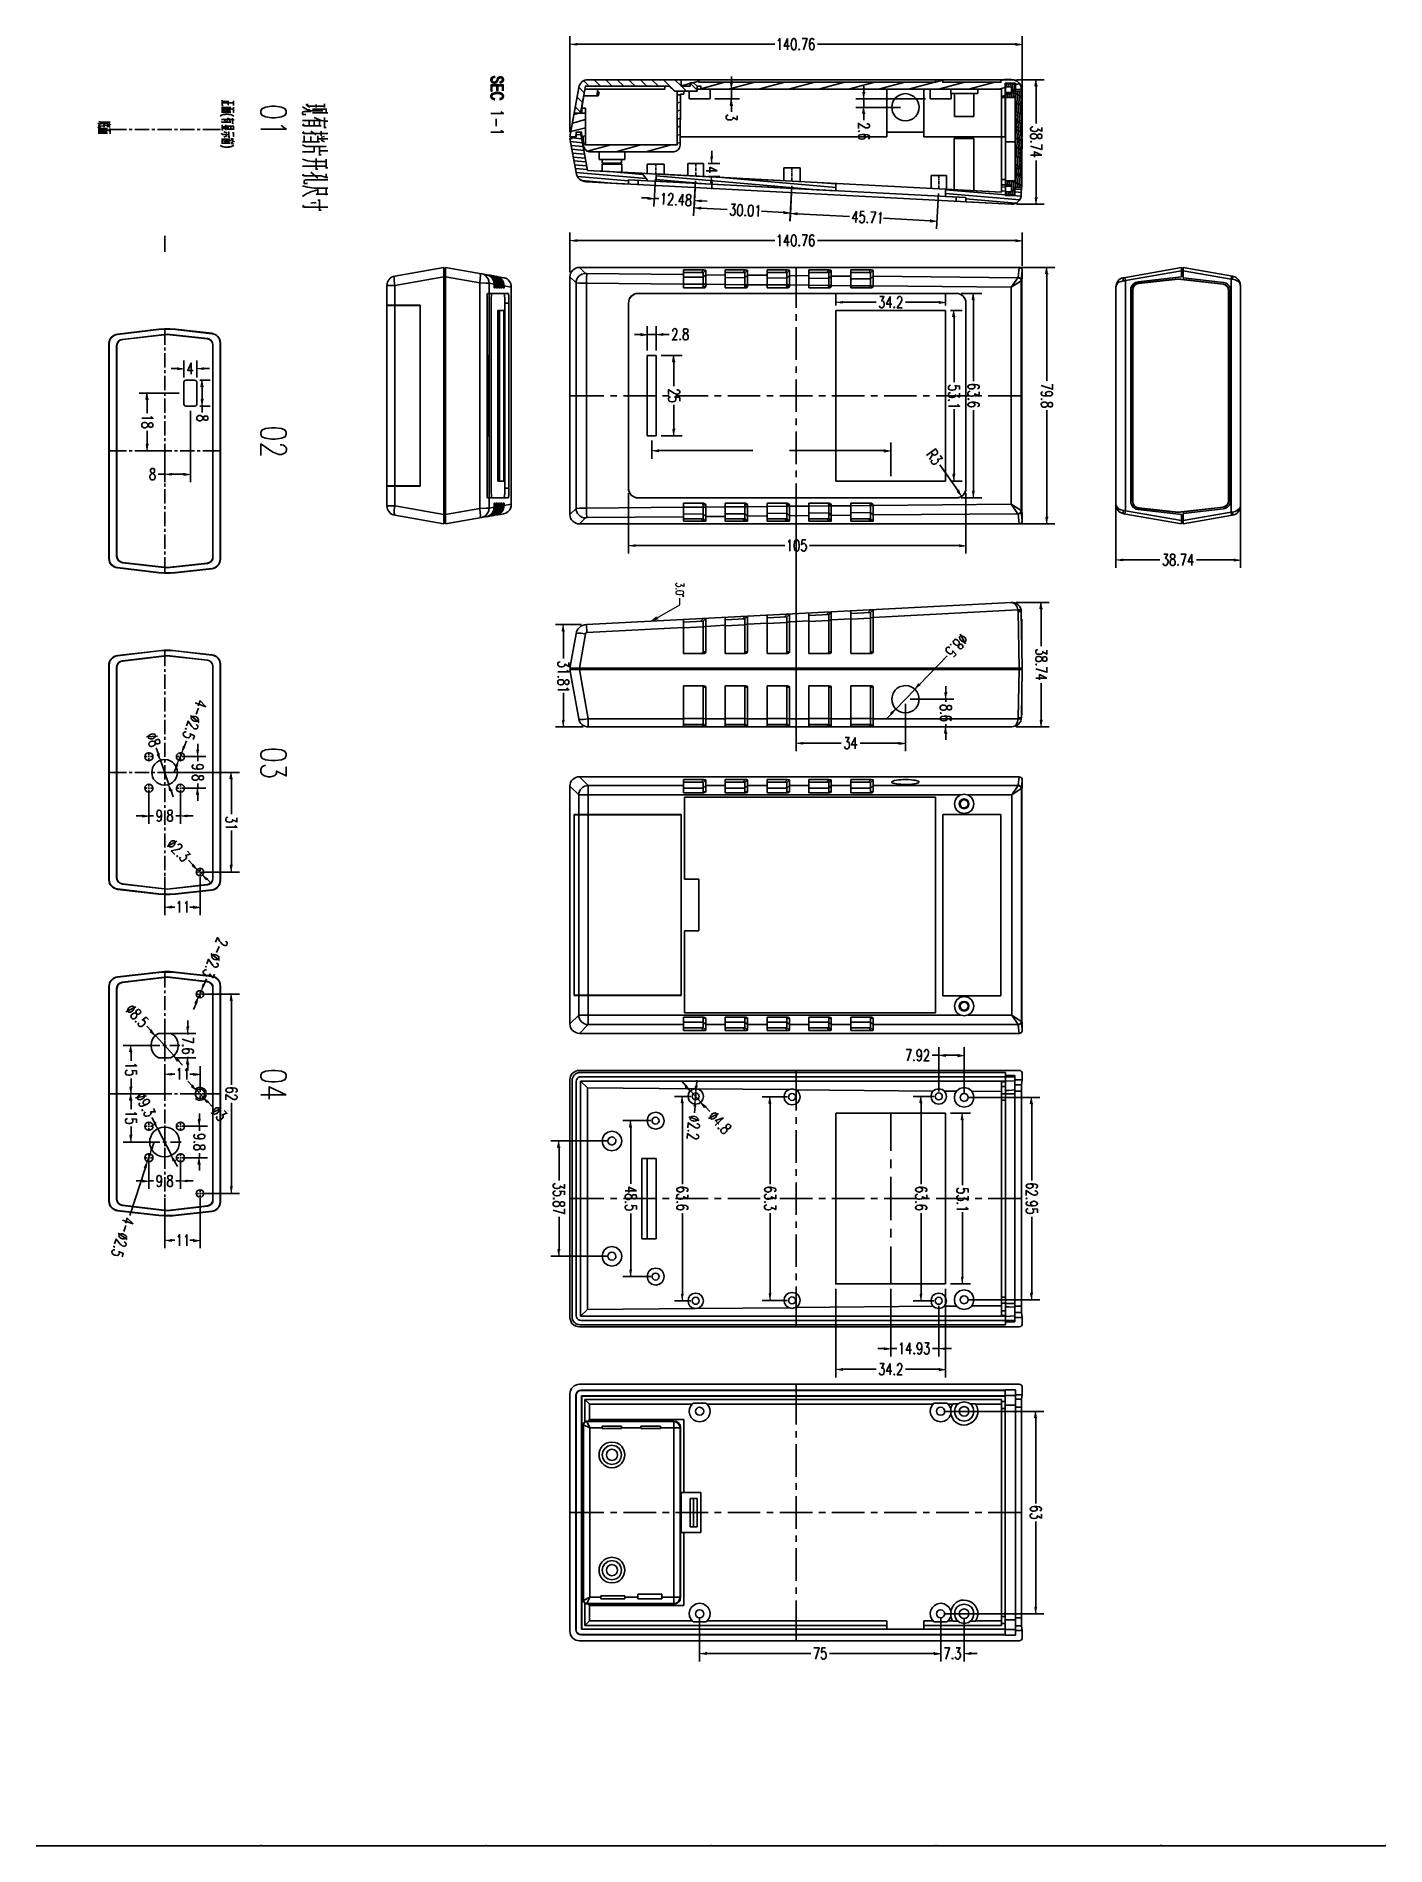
# Model space of a CAD drawing. Header units: inches. Extents: x 9 to 586, y 13 to 787.
import ezdxf

# ---------------------------------------------------------------- set-up
doc = ezdxf.new("R2010")
doc.units = ezdxf.units.IN
doc.header["$MEASUREMENT"] = 0
doc.layers.add('图层 1', color=7, linetype='Continuous')

msp = doc.modelspace()

# ---------------------------------------------------------------- hatches: boundary and pattern name
at = {"layer": '图层 1', "true_color": 0xffffff}
for points in [[(239.94, 783.74), (239.94, 782.84), (237.18, 783.32)], [(427.86, 783.74), (427.86, 782.84), (430.56, 783.32)], [(306.78, 766.82), (305.82, 766.82), (306.3, 764.06)], [(437.04, 765.44), (436.14, 765.44), (436.56, 768.14)], [(208.74, 763.34), (208.74, 765.98), (203.28, 765.98), (203.28, 763.28), (203.94, 763.28), (203.94, 765.5), (205.8, 765.5), (205.8, 763.46), (206.46, 763.46), (206.46, 765.5), (208.14, 765.5), (208.14, 763.34)], [(306.78, 757.16), (305.82, 757.16), (306.3, 759.92)], [(363.36, 762.68), (362.4, 762.68), (362.88, 759.92)], [(363.36, 753.62), (362.4, 753.62), (362.88, 756.32)], [(298.26, 735.02), (297.36, 735.02), (297.78, 732.26)], [(298.26, 724.04), (297.36, 724.04), (297.78, 726.8)], [(270.54, 717.98), (270.48, 717.08), (273.24, 717.38)], [(292.98, 713.72), (292.92, 712.82), (290.22, 713.42)], [(293.16, 716.84), (293.1, 715.88), (290.4, 716.48)], [(328.68, 711.86), (328.62, 710.96), (331.44, 711.26)], [(437.04, 717.68), (436.14, 717.68), (436.56, 714.92)], [(334.2, 711.32), (334.14, 710.42), (331.38, 711.02)], [(391.38, 708.32), (391.38, 707.42), (394.14, 707.72)], [(239.94, 699.86), (239.94, 698.96), (237.18, 699.38)], [(427.86, 699.86), (427.86, 698.96), (430.56, 699.38)], [(441.6, 685.1), (440.64, 685.1), (441.12, 687.86)], [(353.58, 673.46), (353.58, 672.56), (350.82, 672.98)], [(395.1, 673.46), (395.1, 672.56), (397.8, 672.98)], [(410.22, 674), (409.32, 674), (409.74, 676.76)], [(401.88, 666.8), (400.92, 666.8), (401.4, 669.5)], [(267.48, 659.72), (267.48, 658.82), (270.18, 659.24)], [(276.78, 659.72), (276.78, 658.82), (274.08, 659.24)], [(282.12, 647.48), (281.22, 647.48), (281.64, 650.24)], [(69.36, 645.08), (69.36, 644.18), (72.12, 644.66)], [(80.34, 645.08), (80.34, 644.18), (77.64, 644.66)], [(80.46, 636.86), (79.5, 636.86), (79.98, 639.62)], [(56.94, 631.34), (55.98, 631.34), (56.46, 634.1)], [(80.46, 631.34), (79.5, 631.34), (79.98, 628.58)], [(56.94, 612.14), (55.98, 612.14), (56.46, 609.38)], [(282.12, 618.62), (281.22, 618.62), (281.64, 615.86)], [(274.86, 609.98), (274.86, 609.08), (272.16, 609.56)], [(371.58, 609.98), (371.58, 609.08), (374.34, 609.56)], [(66.6, 599.9), (66.6, 599), (63.9, 599.48)], [(72.12, 599.9), (72.12, 599), (74.88, 599.48)], [(401.88, 599.3), (400.92, 599.3), (401.4, 596.54)], [(403.56, 592.58), (402.78, 592.04), (404.76, 590.06)], [(410.22, 592.1), (409.32, 592.1), (409.74, 589.34)], [(441.6, 580.94), (440.64, 580.94), (441.12, 578.18)], [(264.96, 569.42), (264.96, 568.52), (262.2, 568.94)], [(403.74, 569.42), (403.74, 568.52), (406.5, 568.94)], [(473.4, 563.3), (473.4, 562.4), (470.64, 562.82)], [(521.16, 563.3), (521.16, 562.4), (523.86, 562.82)], [(439.2, 541.94), (438.24, 541.94), (438.72, 544.64)], [(234.84, 532.4), (233.94, 532.4), (234.36, 535.16)], [(274.68, 537.56), (272.1, 536.6), (274.2, 538.4)], [(386.88, 509.12), (386.22, 509.78), (384.66, 507.44)], [(398.4, 506), (397.44, 506), (397.92, 503.24)], [(375, 496.7), (374.34, 497.36), (376.56, 499.04)], [(234.84, 494.18), (233.94, 494.18), (234.36, 491.42)], [(398.4, 488.66), (397.44, 488.66), (397.92, 491.42)], [(439.2, 494.18), (438.24, 494.18), (438.72, 491.42)], [(61.62, 479.9), (60.72, 479.6), (62.1, 477.14)], [(72.66, 482.66), (71.82, 483.02), (71.22, 480.26)], [(78.54, 481.4), (77.64, 481.4), (78.06, 478.7)], [(336.6, 484.94), (336.6, 484.04), (333.9, 484.46)], [(377.82, 484.94), (377.82, 484.04), (380.58, 484.46)], [(69.42, 474.38), (68.58, 474.68), (69.96, 477.08)], [(67.02, 464.3), (66.12, 464), (65.7, 466.76)], [(78.54, 462.44), (77.64, 462.44), (78.06, 465.2)], [(92.88, 469.22), (91.92, 469.22), (92.4, 471.92)], [(54.42, 453.86), (54.42, 452.96), (57.12, 453.44)], [(73.38, 453.86), (73.38, 452.96), (70.62, 453.44)], [(76.26, 432.74), (75.66, 432.14), (77.88, 430.46)], [(82.32, 426.56), (81.72, 425.96), (80.1, 428.24)], [(92.88, 432.08), (91.92, 432.08), (92.4, 429.32)], [(66.6, 414.86), (66.6, 413.9), (63.9, 414.38)], [(76.26, 414.86), (76.26, 413.9), (79.02, 414.38)], [(81.06, 380.96), (80.22, 381.32), (79.62, 378.56)], [(77.76, 372.98), (76.92, 373.28), (78.36, 375.68)], [(92.94, 374.36), (92.04, 374.36), (92.46, 377.12)], [(58.38, 361.76), (57.72, 361.16), (59.94, 359.42)], [(74.28, 363.08), (73.38, 363.08), (73.8, 360.38)], [(49.98, 352.4), (49.02, 352.4), (49.5, 355.16)], [(70.02, 349.1), (69.36, 348.5), (67.8, 350.84)], [(74.28, 347.18), (73.38, 347.18), (73.8, 349.94)], [(397.62, 351.5), (397.62, 350.54), (394.86, 351.02)], [(402.96, 351.5), (402.96, 350.54), (405.72, 351.02)], [(66.6, 343.4), (66.6, 342.5), (63.9, 342.98)], [(76.26, 343.4), (76.26, 342.5), (79.02, 342.98)], [(49.98, 337.28), (49.02, 337.28), (49.5, 334.52)], [(49.98, 331.76), (49.02, 331.76), (49.5, 334.52)], [(75.96, 338.3), (75.3, 337.64), (77.58, 336.02)], [(82.68, 331.4), (82.02, 330.74), (80.4, 333.02)], [(285.72, 330.68), (284.82, 330.68), (285.24, 333.38)], [(287.16, 338.18), (286.5, 337.52), (288.72, 335.84)], [(291.66, 337.64), (290.76, 337.7), (291.06, 334.94)], [(323.22, 330.44), (322.32, 330.44), (322.8, 333.2)], [(387.78, 330.68), (386.88, 330.68), (387.36, 333.38)], [(435.06, 330.2), (434.16, 330.2), (434.64, 332.96)], [(291.12, 329.12), (290.22, 329.18), (290.82, 331.88)], [(295.38, 329.3), (294.72, 328.64), (293.16, 330.98)], [(405.42, 323.42), (404.52, 323.42), (405, 326.18)], [(60.06, 322.22), (59.28, 321.8), (60.96, 319.58)], [(79.2, 323.42), (78.24, 323.42), (78.72, 320.66)], [(263.64, 320.3), (262.74, 320.3), (263.22, 323.06)], [(49.98, 316.64), (49.02, 316.64), (49.5, 313.88)], [(58.98, 311.3), (58.08, 311.54), (57.66, 308.78)], [(232.92, 311.6), (232.02, 311.6), (232.5, 314.36)], [(56.16, 302.78), (55.32, 303.08), (56.58, 305.54)], [(68.46, 306.02), (67.68, 305.6), (66.84, 308.24)], [(79.2, 304.4), (78.24, 304.4), (78.72, 307.16)], [(54.42, 297.74), (54.42, 296.84), (57.12, 297.26)], [(73.38, 297.74), (73.38, 296.84), (70.62, 297.26)], [(92.94, 294.68), (92.04, 294.68), (92.46, 291.92)], [(66.6, 272.3), (66.6, 271.4), (63.9, 271.88)], [(76.26, 272.3), (76.26, 271.4), (79.02, 271.88)], [(232.92, 267.8), (232.02, 267.8), (232.5, 265.04)], [(263.64, 259.1), (262.74, 259.1), (263.22, 256.4)], [(405.42, 255.98), (404.52, 255.98), (405, 253.22)], [(285.72, 248.78), (284.82, 248.78), (285.24, 246.02)], [(323.22, 248.96), (322.32, 248.96), (322.8, 246.2)], [(387.78, 248.78), (386.88, 248.78), (387.36, 246.02)], [(435.06, 249.2), (434.16, 249.2), (434.64, 246.44)], [(371.58, 226.1), (371.58, 225.2), (374.34, 225.62)], [(397.62, 226.1), (397.62, 225.2), (394.86, 225.62)], [(353.58, 217.16), (353.58, 216.26), (350.82, 216.74)], [(395.1, 217.16), (395.1, 216.26), (397.8, 216.74)], [(436.86, 196.04), (435.9, 196.04), (436.38, 198.74)], [(436.86, 114.92), (435.9, 114.92), (436.38, 112.16)], [(295.38, 95.72), (295.38, 94.76), (292.62, 95.24)], [(392.94, 95.72), (392.94, 94.76), (395.7, 95.24)], [(392.94, 95.72), (392.94, 94.76), (395.7, 95.24)], [(408.48, 95.72), (408.48, 94.76), (405.72, 95.24)], [(104.82, 12.98), (104.88, 13.22), (105.12, 13.28), (105.36, 13.22), (105.42, 12.98)], [(201, 12.98), (201.06, 13.22), (201.3, 13.28), (201.54, 13.22), (201.6, 12.98)], [(297.18, 12.98), (297.24, 13.22), (297.48, 13.28), (297.72, 13.22), (297.78, 12.98)], [(393.36, 12.98), (393.42, 13.22), (393.66, 13.28), (393.9, 13.22), (393.96, 12.98)], [(489.54, 12.98), (489.6, 13.22), (489.84, 13.28), (490.08, 13.22), (490.14, 12.98)], [(586.02, 12.98), (585.72, 12.98), (585.78, 13.22), (586.02, 13.28)]]:
    msp.add_hatch(color=7, dxfattribs=at).paths.add_polyline_path(points)
h = msp.add_hatch(color=7, dxfattribs=at)
edge = h.paths.add_edge_path()
edge.add_spline(control_points=[(208.86, 768.14), (208.86, 768.14), (208.86, 768.32), (208.86, 768.32), (208.86, 768.32), (208.8, 768.44), (208.8, 768.44), (208.8, 768.44), (208.8, 768.56), (208.8, 768.56), (208.8, 768.56), (208.74, 768.62), (208.74, 768.62), (208.74, 768.62), (208.74, 768.74), (208.74, 768.74), (208.74, 768.74), (208.68, 768.8), (208.68, 768.8), (208.68, 768.8), (208.62, 768.92), (208.62, 768.92), (208.62, 768.92), (208.5, 768.98), (208.5, 768.98), (208.5, 768.98), (208.44, 769.1), (208.44, 769.1), (208.44, 769.1), (208.32, 769.16), (208.32, 769.16), (208.32, 769.16), (208.26, 769.22), (208.26, 769.22), (208.26, 769.22), (208.14, 769.28), (208.14, 769.28), (208.14, 769.28), (208.08, 769.28), (208.08, 769.28), (208.08, 769.28), (207.9, 769.34), (207.9, 769.34), (207.9, 769.34), (207.78, 769.4), (207.78, 769.4), (207.78, 769.4), (206.94, 769.4), (206.94, 769.4), (206.94, 769.4), (206.82, 769.34), (206.82, 769.34), (206.82, 769.34), (206.7, 769.28), (206.7, 769.28), (206.5, 769.25), (206.04, 768.91), (206.04, 768.68), (205.77, 768.3), (205.66, 767.32), (205.2, 767.24), (205.2, 767.24), (204.96, 767.12), (204.96, 767.12), (204.96, 767.12), (204.6, 767.12), (204.6, 767.12), (204.6, 767.12), (204.48, 767.18), (204.48, 767.18), (204.48, 767.18), (204.3, 767.24), (204.3, 767.24), (204.3, 767.24), (204.24, 767.3), (204.24, 767.3), (204.24, 767.3), (204.12, 767.36), (204.12, 767.36), (204.12, 767.36), (204.06, 767.42), (204.06, 767.42), (204.06, 767.42), (204, 767.54), (204, 767.54), (204, 767.54), (203.94, 767.6), (203.94, 767.6), (203.94, 767.6), (203.88, 767.72), (203.88, 767.72), (203.88, 767.72), (203.88, 769.28), (203.88, 769.28), (203.88, 769.28), (203.76, 769.16), (203.76, 769.16), (203.76, 769.16), (203.64, 769.1), (203.64, 769.1), (203.64, 769.1), (203.58, 769.04), (203.58, 769.04), (203.58, 769.04), (203.52, 768.92), (203.52, 768.92), (203.52, 768.92), (203.4, 768.86), (203.4, 768.86), (203.4, 768.86), (203.4, 768.8), (203.4, 768.8), (203.4, 768.8), (203.34, 768.74), (203.34, 768.74), (203.34, 768.74), (203.34, 768.62), (203.34, 768.62), (203.34, 768.62), (203.28, 768.56), (203.28, 768.56), (203.28, 768.56), (203.28, 768.44), (203.28, 768.44), (203.28, 768.44), (203.22, 768.32), (203.22, 768.32), (203.22, 768.32), (203.22, 768.14), (203.22, 768.14), (203.17, 767.58), (203.37, 767.61), (203.4, 767.3), (203.4, 767.3), (203.46, 767.3), (203.46, 767.3), (203.72, 766.79), (204.34, 766.71), (204.84, 766.64), (204.84, 766.64), (204.9, 766.64), (204.9, 766.64), (204.9, 766.64), (205.08, 766.7), (205.08, 766.7), (205.08, 766.7), (205.38, 766.7), (205.38, 766.7), (205.38, 766.7), (205.62, 766.82), (205.62, 766.82), (206.18, 767.12), (205.93, 766.96), (206.22, 767.36), (206.22, 767.36), (206.28, 767.42), (206.28, 767.42), (206.28, 767.42), (206.28, 767.54), (206.28, 767.54), (206.28, 767.54), (206.34, 767.6), (206.34, 767.6), (206.34, 767.6), (206.46, 767.84), (206.46, 767.84), (206.46, 767.84), (206.46, 767.96), (206.46, 767.96), (206.71, 768.34), (206.58, 768.47), (206.76, 768.62), (206.76, 768.62), (206.82, 768.74), (206.82, 768.74), (206.82, 768.74), (206.88, 768.8), (206.88, 768.8), (206.88, 768.8), (206.94, 768.8), (206.94, 768.8), (206.94, 768.8), (207, 768.86), (207, 768.86), (207, 768.86), (207.12, 768.92), (207.12, 768.92), (207.12, 768.92), (207.24, 768.98), (207.24, 768.98), (207.24, 768.98), (207.48, 768.98), (207.48, 768.98), (207.48, 768.98), (207.6, 768.92), (207.6, 768.92), (207.6, 768.92), (207.72, 768.92), (207.72, 768.92), (207.72, 768.92), (207.84, 768.86), (207.84, 768.86), (207.84, 768.86), (207.96, 768.74), (207.96, 768.74), (207.96, 768.74), (208.02, 768.74), (208.02, 768.74), (208.02, 768.74), (208.08, 768.62), (208.08, 768.62), (208.08, 768.62), (208.14, 768.56), (208.14, 768.56), (208.14, 768.56), (208.14, 768.44), (208.14, 768.44), (208.14, 768.44), (208.2, 768.38), (208.2, 768.38), (208.2, 768.38), (208.2, 767), (208.2, 767), (208.2, 767), (208.32, 767.06), (208.32, 767.06), (208.32, 767.06), (208.5, 767.24), (208.5, 767.24), (208.5, 767.24), (208.62, 767.3), (208.62, 767.3), (208.62, 767.3), (208.68, 767.42), (208.68, 767.42), (208.77, 767.62), (208.83, 767.82), (208.86, 768.02)], knot_values=[0, 0, 0, 0, 1, 1, 1, 2, 2, 2, 3, 3, 3, 4, 4, 4, 5, 5, 5, 6, 6, 6, 7, 7, 7, 8, 8, 8, 9, 9, 9, 10, 10, 10, 11, 11, 11, 12, 12, 12, 13, 13, 13, 14, 14, 14, 15, 15, 15, 16, 16, 16, 17, 17, 17, 18, 18, 18, 19, 19, 19, 20, 20, 20, 21, 21, 21, 22, 22, 22, 23, 23, 23, 24, 24, 24, 25, 25, 25, 26, 26, 26, 27, 27, 27, 28, 28, 28, 29, 29, 29, 30, 30, 30, 31, 31, 31, 32, 32, 32, 33, 33, 33, 34, 34, 34, 35, 35, 35, 36, 36, 36, 37, 37, 37, 38, 38, 38, 39, 39, 39, 40, 40, 40, 41, 41, 41, 42, 42, 42, 43, 43, 43, 44, 44, 44, 45, 45, 45, 46, 46, 46, 47, 47, 47, 48, 48, 48, 49, 49, 49, 50, 50, 50, 51, 51, 51, 52, 52, 52, 53, 53, 53, 54, 54, 54, 55, 55, 55, 56, 56, 56, 57, 57, 57, 58, 58, 58, 59, 59, 59, 60, 60, 60, 61, 61, 61, 62, 62, 62, 63, 63, 63, 64, 64, 64, 65, 65, 65, 66, 66, 66, 67, 67, 67, 68, 68, 68, 69, 69, 69, 70, 70, 70, 71, 71, 71, 72, 72, 72, 73, 73, 73, 74, 74, 74, 75, 75, 75, 76, 76, 76, 77, 77, 77, 78, 78, 78, 79, 79, 79, 79], degree=3, periodic=0)
edge.add_line((208.86, 768.02), (208.86, 768.14))
h = msp.add_hatch(color=7, dxfattribs=at)
edge = h.paths.add_edge_path()
edge.add_spline(control_points=[(205.14, 769.1), (205.14, 769.1), (205.08, 769.58), (205.08, 769.58), (204.46, 769.51), (204.46, 769.52), (203.88, 769.28), (203.88, 769.28), (203.88, 768.02), (203.88, 768.02), (203.88, 768.02), (203.88, 768.32), (203.88, 768.32), (203.88, 768.32), (203.94, 768.44), (203.94, 768.44), (203.94, 768.44), (204, 768.5), (204, 768.5), (204, 768.5), (204, 768.62), (204, 768.62), (204, 768.62), (204.06, 768.68), (204.06, 768.68), (204.06, 768.68), (204.18, 768.74), (204.18, 768.74), (204.18, 768.74), (204.24, 768.86), (204.24, 768.86), (204.24, 768.86), (204.36, 768.92), (204.36, 768.92), (204.36, 768.92), (204.42, 768.98), (204.42, 768.98), (204.42, 768.98), (204.54, 768.98), (204.54, 768.98), (204.54, 768.98), (204.66, 769.04), (204.66, 769.04), (204.66, 769.04), (204.78, 769.04), (204.78, 769.04), (204.78, 769.04), (204.96, 769.1), (204.96, 769.1)], knot_values=[0, 0, 0, 0, 1, 1, 1, 2, 2, 2, 3, 3, 3, 4, 4, 4, 5, 5, 5, 6, 6, 6, 7, 7, 7, 8, 8, 8, 9, 9, 9, 10, 10, 10, 11, 11, 11, 12, 12, 12, 13, 13, 13, 14, 14, 14, 15, 15, 15, 16, 16, 16, 16], degree=3, periodic=0)
edge.add_line((204.96, 769.1), (205.14, 769.1))
h = msp.add_hatch(color=7, dxfattribs=at)
edge = h.paths.add_edge_path()
edge.add_spline(control_points=[(208.2, 767), (208.2, 767), (208.2, 768.14), (208.2, 768.14), (208.2, 768.14), (208.2, 767.84), (208.2, 767.84), (208.2, 767.84), (208.14, 767.72), (208.14, 767.72), (208.14, 767.72), (208.08, 767.66), (208.08, 767.66), (208.08, 767.66), (208.02, 767.54), (208.02, 767.54), (207.8, 767.32), (207.48, 767.26), (207.18, 767.24), (207.18, 767.24), (207.24, 766.76), (207.24, 766.76), (207.36, 766.76), (208, 766.88), (208.08, 766.94)], knot_values=[0, 0, 0, 0, 1, 1, 1, 2, 2, 2, 3, 3, 3, 4, 4, 4, 5, 5, 5, 6, 6, 6, 7, 7, 7, 8, 8, 8, 8], degree=3, periodic=0)
edge.add_line((208.08, 766.94), (208.2, 767))
h = msp.add_hatch(color=7, dxfattribs=at)
edge = h.paths.add_edge_path()
edge.add_spline(control_points=[(205.2, 759.98), (203.79, 760.26), (203.78, 760.65), (203.76, 762.14), (203.76, 762.14), (203.64, 762.08), (203.64, 762.08), (203.64, 762.08), (203.58, 761.96), (203.58, 761.96), (203.58, 761.96), (203.52, 761.9), (203.52, 761.9), (203.52, 761.9), (203.46, 761.84), (203.46, 761.84), (203.46, 761.84), (203.4, 761.72), (203.4, 761.72), (203.4, 761.72), (203.34, 761.66), (203.34, 761.66), (203.34, 761.66), (203.28, 761.54), (203.28, 761.54), (203.28, 761.54), (203.28, 761.48), (203.28, 761.48), (203.28, 761.48), (203.22, 761.36), (203.22, 761.36), (203.22, 761.36), (203.22, 760.76), (203.22, 760.76), (203.22, 760.76), (203.28, 760.64), (203.28, 760.64), (203.28, 760.64), (203.28, 760.58), (203.28, 760.58), (203.42, 760.32), (203.58, 760.1), (203.82, 759.92), (204.28, 759.65), (204.56, 759.64), (205.02, 759.5)], knot_values=[0, 0, 0, 0, 1, 1, 1, 2, 2, 2, 3, 3, 3, 4, 4, 4, 5, 5, 5, 6, 6, 6, 7, 7, 7, 8, 8, 8, 9, 9, 9, 10, 10, 10, 11, 11, 11, 12, 12, 12, 13, 13, 13, 14, 14, 14, 15, 15, 15, 15], degree=3, periodic=0)
edge.add_line((205.02, 759.5), (205.2, 759.98))
h = msp.add_hatch(color=7, dxfattribs=at)
edge = h.paths.add_edge_path()
edge.add_spline(control_points=[(208.86, 761), (208.88, 761.2), (208.81, 761.36), (208.74, 761.54), (208.74, 761.54), (208.68, 761.6), (208.68, 761.6), (208.68, 761.6), (208.68, 761.72), (208.68, 761.72), (208.68, 761.72), (208.62, 761.78), (208.62, 761.78), (208.62, 761.78), (208.5, 761.9), (208.5, 761.9), (208.5, 761.9), (208.44, 761.96), (208.44, 761.96), (208.44, 761.96), (208.38, 762.08), (208.38, 762.08), (207.92, 762.36), (207.41, 762.63), (206.88, 762.68), (206.21, 762.79), (205.85, 762.74), (205.2, 762.68), (204.9, 762.57), (204.59, 762.58), (204.3, 762.44), (204.3, 762.44), (203.82, 762.2), (203.82, 762.2), (203.82, 762.2), (203.76, 762.14), (203.76, 762.14), (203.76, 762.14), (203.82, 761.06), (203.82, 761.06), (203.82, 761.06), (203.82, 761.18), (203.82, 761.18), (203.82, 761.18), (203.88, 761.3), (203.88, 761.3), (203.88, 761.3), (203.88, 761.42), (203.88, 761.42), (203.88, 761.42), (203.94, 761.48), (203.94, 761.48), (203.94, 761.48), (204, 761.6), (204, 761.6), (204, 761.6), (204.06, 761.66), (204.06, 761.66), (204.06, 761.66), (204.18, 761.72), (204.18, 761.72), (204.18, 761.72), (204.24, 761.84), (204.24, 761.84), (204.24, 761.84), (204.36, 761.9), (204.36, 761.9), (204.36, 761.9), (204.48, 761.96), (204.48, 761.96), (204.48, 761.96), (204.6, 762.02), (204.6, 762.02), (204.6, 762.02), (204.72, 762.08), (204.72, 762.08), (204.72, 762.08), (204.9, 762.08), (204.9, 762.08), (204.9, 762.08), (205.02, 762.14), (205.02, 762.14), (205.02, 762.14), (205.14, 762.14), (205.14, 762.14), (205.14, 762.14), (205.32, 762.2), (205.32, 762.2), (205.32, 762.2), (205.74, 762.2), (205.74, 762.2), (205.74, 762.2), (205.92, 762.26), (205.92, 762.26), (206.38, 762.3), (206.24, 762.17), (206.7, 762.2), (206.98, 762.23), (207.22, 762.04), (207.48, 762.02), (207.48, 762.02), (207.6, 761.96), (207.6, 761.96), (207.6, 761.96), (207.72, 761.9), (207.72, 761.9), (207.72, 761.9), (207.84, 761.78), (207.84, 761.78), (207.84, 761.78), (207.96, 761.72), (207.96, 761.72), (207.96, 761.72), (208.02, 761.6), (208.02, 761.6), (208.02, 761.6), (208.08, 761.54), (208.08, 761.54), (208.08, 761.54), (208.14, 761.42), (208.14, 761.42), (208.14, 761.42), (208.2, 761.36), (208.2, 761.36), (208.2, 761.36), (208.2, 761.12), (208.2, 761.12), (208.2, 761.12), (208.26, 761), (208.26, 761), (208.26, 761), (208.26, 759.92), (208.26, 759.92), (208.26, 759.92), (208.32, 760.04), (208.32, 760.04), (208.32, 760.04), (208.44, 760.1), (208.44, 760.1), (208.44, 760.1), (208.5, 760.16), (208.5, 760.16), (208.5, 760.16), (208.56, 760.22), (208.56, 760.22), (208.56, 760.22), (208.62, 760.34), (208.62, 760.34), (208.62, 760.34), (208.68, 760.4), (208.68, 760.4), (208.68, 760.4), (208.74, 760.52), (208.74, 760.52), (208.74, 760.52), (208.8, 760.58), (208.8, 760.58), (208.8, 760.58), (208.8, 760.7), (208.8, 760.7), (208.8, 760.7), (208.86, 760.82), (208.86, 760.82), (208.86, 760.82), (208.86, 760.88), (208.86, 760.88)], knot_values=[0, 0, 0, 0, 1, 1, 1, 2, 2, 2, 3, 3, 3, 4, 4, 4, 5, 5, 5, 6, 6, 6, 7, 7, 7, 8, 8, 8, 9, 9, 9, 10, 10, 10, 11, 11, 11, 12, 12, 12, 13, 13, 13, 14, 14, 14, 15, 15, 15, 16, 16, 16, 17, 17, 17, 18, 18, 18, 19, 19, 19, 20, 20, 20, 21, 21, 21, 22, 22, 22, 23, 23, 23, 24, 24, 24, 25, 25, 25, 26, 26, 26, 27, 27, 27, 28, 28, 28, 29, 29, 29, 30, 30, 30, 31, 31, 31, 32, 32, 32, 33, 33, 33, 34, 34, 34, 35, 35, 35, 36, 36, 36, 37, 37, 37, 38, 38, 38, 39, 39, 39, 40, 40, 40, 41, 41, 41, 42, 42, 42, 43, 43, 43, 44, 44, 44, 45, 45, 45, 46, 46, 46, 47, 47, 47, 48, 48, 48, 49, 49, 49, 50, 50, 50, 51, 51, 51, 52, 52, 52, 53, 53, 53, 54, 54, 54, 55, 55, 55, 55], degree=3, periodic=0)
edge.add_line((208.86, 760.88), (208.86, 761))
h = msp.add_hatch(color=7, dxfattribs=at)
edge = h.paths.add_edge_path()
edge.add_spline(control_points=[(208.26, 759.92), (208.26, 759.92), (208.26, 761), (208.26, 761), (208.13, 760.67), (208.27, 760.79), (207.96, 760.4), (207.64, 760.14), (207.44, 760.14), (207.12, 760.04), (207.12, 760.04), (207.24, 759.56), (207.24, 759.56), (207.43, 759.58), (207.97, 759.74), (208.14, 759.86)], knot_values=[0, 0, 0, 0, 1, 1, 1, 2, 2, 2, 3, 3, 3, 4, 4, 4, 5, 5, 5, 5], degree=3, periodic=0)
edge.add_line((208.14, 759.86), (208.26, 759.92))

# ---------------------------------------------------------------- linework, layer by layer
at = {"layer": '图层 1', "color": 7, "lineweight": 25, "true_color": 0xffffff}
for points in [[(237.18, 745.76), (237.18, 786.74)], [(239.94, 783.32), (324.78, 783.32)], [(326.1, 784.76), (326.46, 785), (326.88, 785.72), (326.88, 780.86)], [(330.24, 785.72), (328.74, 782.48), (331.02, 782.48)], [(330.24, 785.72), (330.24, 780.86)], [(332.7, 785.72), (332.28, 785.48), (331.98, 784.76), (331.8, 783.62), (331.8, 782.96), (331.98, 781.82), (332.28, 781.1), (332.7, 780.86), (333.06, 780.86), (333.48, 781.1), (333.78, 781.82), (333.96, 782.96), (333.96, 783.62), (333.78, 784.76), (333.48, 785.48), (333.06, 785.72), (332.7, 785.72)], [(337.02, 780.86), (338.58, 785.72), (336.42, 785.72)], [(341.46, 785), (341.34, 785.48), (340.86, 785.72), (340.56, 785.72), (340.08, 785.48), (339.78, 784.76), (339.6, 783.62), (339.6, 782.48), (339.78, 781.58), (340.08, 781.1), (340.56, 780.86), (340.68, 780.86), (341.16, 781.1), (341.46, 781.58), (341.64, 782.24), (341.64, 782.48), (341.46, 783.2), (341.16, 783.62), (340.68, 783.86), (340.56, 783.86), (340.08, 783.62), (339.78, 783.2), (339.6, 782.48)], [(427.86, 783.32), (343.02, 783.32)], [(430.56, 745.76), (430.56, 786.74)], [(335.16, 781.34), (335.04, 781.1), (335.16, 780.86), (335.34, 781.1), (335.16, 781.34)], [(279.54, 765.44), (243.78, 765.44), (241.74, 753.86), (238.98, 753.86), (240.9, 764.78), (241.08, 765.44), (241.38, 766.1), (241.8, 766.7), (242.28, 767.18), (242.88, 767.6), (243.54, 767.9), (244.2, 768.08), (244.92, 768.14), (284.7, 768.14), (284.7, 765.44), (288.54, 765.44), (288.54, 766.82), (290.04, 766.82), (291.54, 765.44), (291.54, 763.22), (281.94, 763.22), (279.54, 765.44)], [(243.06, 767.72), (245.34, 765.44)], [(244.92, 768.14), (426.12, 768.14)], [(247.56, 768.14), (250.26, 765.44)], [(252.48, 768.14), (255.24, 765.44)], [(257.4, 768.14), (260.16, 765.44)], [(262.32, 768.14), (265.08, 765.44)], [(267.3, 768.14), (270, 765.44)], [(272.22, 768.14), (274.98, 765.44)], [(277.14, 768.14), (282.06, 763.22)], [(282.06, 768.14), (284.7, 765.56)], [(284.7, 768.14), (284.7, 765.44)], [(284.76, 768.14), (284.76, 765.44)], [(288.54, 766.52), (284.76, 765.5)], [(288.54, 766.82), (290.04, 766.82)], [(288.54, 766.82), (288.54, 765.44)], [(288.54, 766.64), (291.54, 763.64)], [(292.32, 767.54), (289.56, 766.82)], [(290.04, 766.82), (291.54, 765.44)], [(292.32, 768.14), (292.32, 767.06)], [(292.32, 767.06), (393.48, 767.06)], [(303.42, 767.06), (293.1, 764.3)], [(316.26, 767.06), (304.98, 764.06)], [(306.3, 766.82), (306.3, 769.52)], [(329.1, 767.06), (317.76, 764.06)], [(341.88, 767.06), (330.6, 764.06)], [(354.72, 767.06), (343.44, 764.06)], [(367.56, 767.06), (356.28, 764.06)], [(380.34, 767.06), (369.06, 764.06)], [(393.18, 767.06), (381.9, 764.06)], [(393.48, 768.14), (393.48, 767.06)], [(396.6, 767.96), (393.48, 767.12)], [(406.02, 767.06), (394.74, 764.06)], [(396.6, 768.14), (396.6, 767.06)], [(396.6, 767.06), (421.44, 767.06)], [(418.86, 767.06), (407.58, 764.06)], [(422.94, 768.14), (421.44, 767.78)], [(421.44, 768.14), (421.44, 767.06)], [(423.24, 766.64), (423.24, 743.72)], [(423.24, 766.64), (427.68, 766.64)], [(427.5, 724.88), (427.5, 760.46), (423.42, 760.46), (423.42, 762.14), (426, 762.14), (426, 765.08), (423.42, 765.14), (423.42, 766.52), (427.38, 766.4), (427.38, 763.22), (430.38, 763.1), (430.38, 722.12), (427.38, 722), (427.38, 719), (423.42, 718.82), (423.42, 720.2), (426, 720.32), (426, 723.2), (423.42, 723.2), (423.42, 724.88), (427.5, 724.88)], [(430.38, 763.1), (430.38, 730.22), (427.5, 730.22), (427.5, 760.46), (423.42, 760.46), (423.42, 762.14), (426, 762.14), (426, 765.08), (423.42, 765.14), (423.42, 766.52), (427.38, 766.4), (427.38, 763.22), (430.38, 763.1)], [(423.42, 766.52), (423.42, 718.82)], [(423.42, 766.52), (427.38, 766.4)], [(423.9, 766.52), (424.02, 765.14)], [(424.74, 766.46), (424.86, 765.08)], [(425.58, 766.46), (425.7, 765.08)], [(426.42, 766.4), (426.96, 760.46)], [(427.38, 766.1), (426.72, 766.4)], [(427.26, 766.4), (427.38, 765.08)], [(427.38, 766.4), (427.38, 763.22)], [(427.68, 766.64), (427.68, 763.22)], [(429.42, 766.46), (427.68, 765.98)], [(428.16, 768.14), (439.98, 768.14)], [(88.5, 759.32), (88.5, 757.04)], [(91.38, 758.78), (88.5, 758.78)], [(93.24, 759.14), (93.24, 757.16)], [(237.18, 743.72), (240.9, 764.78)], [(239.7, 743.72), (237.18, 743.72), (238.98, 753.86), (243.78, 753.86), (243.78, 740.3), (283.02, 740.3), (283.02, 761.72), (284.46, 761.72), (284.28, 740.12)], [(240.18, 760.76), (242.52, 758.36)], [(240.9, 764.9), (243.3, 762.56)], [(243.78, 765.44), (241.74, 753.86)], [(243.12, 761.24), (242.22, 756.32)], [(243.06, 761.3), (248.64, 761.3)], [(243.12, 761.24), (249.3, 761.24)], [(243.54, 764.06), (277.8, 764.06)], [(243.78, 765.44), (279.54, 765.44)], [(248.64, 761.3), (249.12, 764.06)], [(249.6, 762.74), (248.88, 762.74)], [(249.6, 762.74), (249.3, 761.24)], [(277.8, 764.06), (277.8, 765.44)], [(279.6, 765.38), (277.8, 765.38)], [(281.94, 763.22), (279.54, 765.44)], [(281.94, 763.22), (291.54, 763.22)], [(283.02, 763.22), (283.02, 740.3)], [(283.44, 761.72), (283.02, 761.6)], [(283.02, 761.72), (284.46, 761.72)], [(284.46, 758.54), (283.02, 758.18)], [(284.46, 761.96), (284.28, 740.12)], [(284.46, 761.96), (285.84, 761.96)], [(284.7, 765.44), (288.54, 765.44)], [(284.82, 765.44), (287.04, 763.22)], [(285.84, 761.96), (285.84, 763.22)], [(288.18, 763.22), (288.18, 759.92)], [(297.06, 759.92), (288.18, 759.92)], [(291.54, 765.44), (293.1, 765.44)], [(291.54, 765.44), (291.54, 763.22)], [(291.54, 764.06), (421.74, 764.06)], [(293.1, 765.44), (293.1, 764.06)], [(297.06, 764.06), (297.06, 759.92)], [(299.16, 759.92), (309.72, 759.92)], [(301.32, 764.06), (309.72, 764.06)], [(306.3, 764.06), (306.3, 759.92)], [(389.16, 759.92), (359.46, 759.92)], [(362.88, 762.68), (362.88, 765.44)], [(362.88, 759.92), (362.88, 756.32)], [(372.72, 764.06), (372.72, 743.72)], [(388.5, 743.72), (388.5, 764.06)], [(391.2, 764.06), (391.2, 759.92)], [(400.14, 759.92), (391.2, 759.92)], [(400.02, 762.26), (400.02, 764.06)], [(411.54, 762.26), (400.02, 762.26)], [(400.14, 762.26), (400.14, 759.92)], [(401.58, 752.36), (401.58, 762.26)], [(409.86, 752.36), (409.86, 762.26)], [(411.54, 764.06), (411.54, 762.26)], [(423.24, 764.84), (420.36, 764.06)], [(421.74, 764.06), (421.74, 743.72)], [(423.24, 761.36), (421.74, 761)], [(421.74, 760.58), (423.24, 760.58)], [(423.24, 763.04), (423.42, 763.04)], [(423.42, 765.14), (426, 765.08)], [(423.42, 762.74), (426, 762.68)], [(423.42, 762.14), (426, 762.14)], [(423.42, 760.46), (427.5, 760.46)], [(423.48, 762.14), (423.6, 760.46)], [(424.32, 762.14), (424.44, 760.46)], [(425.16, 762.14), (425.28, 760.46)], [(425.94, 762.14), (426.12, 760.46)], [(426, 765.08), (426, 762.14)], [(430.38, 760.88), (426, 762.92)], [(427.38, 763.22), (430.38, 763.1)], [(427.5, 760.46), (427.5, 724.88)], [(430.38, 757.1), (427.5, 758.42)], [(427.56, 763.22), (430.38, 730.52)], [(427.68, 763.88), (430.26, 763.88)], [(428.4, 763.16), (430.38, 740.06)], [(429.24, 763.16), (430.38, 749.66)], [(430.08, 763.1), (430.38, 759.2)], [(430.26, 764.12), (430.26, 763.88)], [(430.26, 763.1), (430.26, 763.76)], [(430.38, 763.1), (430.38, 722.12)], [(436.56, 765.44), (436.56, 749.42)], [(92.1, 756.2), (88.14, 756.2)], [(92.1, 754.28), (88.14, 754.28)], [(92.1, 751.1), (88.14, 751.1)], [(93.24, 758.18), (88.5, 758.18)], [(88.86, 757.16), (88.5, 757.16)], [(88.5, 756.2), (88.5, 754.28)], [(91.74, 755.54), (88.5, 755.54)], [(91.74, 754.88), (88.5, 754.88)], [(89.58, 755.54), (89.58, 754.88)], [(89.58, 751.1), (89.58, 749.96)], [(90.66, 755.54), (90.66, 754.88)], [(93.6, 750.92), (92.88, 750.92), (92.1, 751.1), (90.66, 751.76)], [(90.66, 751.1), (90.66, 749.96)], [(91.02, 758.18), (91.02, 757.34)], [(91.38, 757.52), (91.02, 757.52)], [(91.74, 756.2), (91.74, 754.1)], [(93.24, 755.24), (91.74, 755.9)], [(91.74, 751.1), (91.74, 749.78)], [(92.88, 751.76), (92.88, 749.48)], [(93.6, 757.34), (93.24, 757.34)], [(93.24, 756.38), (93.24, 754.1)], [(93.6, 754.28), (93.24, 754.28)], [(115.86, 754.7), (115.38, 755.72), (113.82, 756.44), (111.18, 756.8), (109.62, 756.8), (107.04, 756.44), (105.48, 755.72), (104.94, 754.7), (104.94, 753.98), (105.48, 752.96), (107.04, 752.24), (109.62, 751.88), (111.18, 751.88), (113.82, 752.24), (115.38, 752.96), (115.86, 753.98), (115.86, 754.7)], [(125.7, 755.24), (124.98, 755.24), (122.82, 756.5)], [(126.42, 754.58), (123.54, 754.58), (122.82, 754.28), (122.82, 753.26)], [(124.26, 753.26), (122.82, 753.26)], [(130.8, 750.68), (122.82, 750.68)], [(125.7, 756.2), (125.7, 756.86), (124.26, 757.52)], [(124.98, 757.82), (124.98, 756.86)], [(132.24, 756.86), (124.98, 756.86)], [(131.52, 754.88), (126.42, 754.88), (125.7, 755.24)], [(125.7, 750.68), (125.7, 748.4)], [(127.14, 755.54), (132.96, 755.54), (132.96, 753.62)], [(133.68, 753.92), (127.14, 753.92)], [(133.68, 750.38), (132.24, 750.38), (130.8, 750.68), (127.86, 752)], [(127.86, 750.68), (127.86, 748.4)], [(128.64, 757.52), (128.64, 756.2)], [(130.08, 750.68), (130.08, 748.1)], [(132.24, 757.82), (132.24, 756.2)], [(132.24, 752), (132.24, 747.44)], [(207.72, 754.58), (207.96, 754.22), (208.74, 753.68), (203.28, 753.68)], [(205.62, 751.46), (205.62, 748.28)], [(243.78, 751.1), (238.2, 749.6)], [(241.38, 753.86), (238.86, 753.2)], [(238.98, 753.86), (243.78, 753.86)], [(239.4, 756.56), (241.8, 754.16)], [(242.22, 753.86), (242.22, 756.32)], [(242.22, 755.96), (243.78, 755.96)], [(243.78, 755.96), (243.78, 740.3)], [(284.4, 755.12), (283.02, 754.76)], [(284.4, 751.64), (283.02, 751.28)], [(308.7, 752.72), (308.7, 751.04), (306.9, 752), (306.9, 751.52), (306.66, 751.22), (306.42, 751.04), (305.7, 750.92), (305.28, 750.92), (304.56, 751.04), (304.14, 751.34), (303.9, 751.82), (303.9, 752.3), (304.14, 752.72), (304.38, 752.9), (304.8, 753.08)], [(306.3, 757.16), (306.3, 754.4)], [(378.54, 756.32), (359.46, 756.32)], [(362.88, 753.62), (362.88, 750.86)], [(409.86, 752.36), (401.58, 752.36)], [(430.38, 753.26), (427.5, 754.64)], [(427.5, 753.92), (430.32, 722.12)], [(430.38, 749.48), (427.5, 750.8)], [(430.56, 743.72), (430.38, 754.04)], [(39.42, 749.42), (35.4, 749.42), (36.48, 748.82)], [(36.12, 748.64), (35.4, 748.46)], [(39.42, 748.64), (37.62, 748.46), (36.48, 748.34), (35.4, 747.8), (36.48, 747.8)], [(39.42, 747.2), (35.4, 747.2)], [(39.42, 745.22), (35.4, 745.22)], [(40.5, 749.96), (37.98, 749.96), (36.48, 750.08), (35.76, 750.26)], [(35.76, 747.2), (35.76, 745.22)], [(39.06, 746.54), (35.76, 746.54)], [(39.06, 745.88), (35.76, 745.88)], [(36.9, 746.54), (36.9, 745.88)], [(37.98, 749.42), (37.98, 747.8)], [(37.98, 746.54), (37.98, 745.88)], [(39.06, 747.2), (39.06, 745.04)], [(40.5, 746.18), (39.06, 746.84)], [(39.42, 749.42), (39.42, 747.98)], [(39.78, 748.16), (39.42, 748.16)], [(40.02, 746.78), (47.52, 746.78)], [(40.14, 749.96), (40.14, 747.8)], [(40.5, 747.98), (40.14, 747.98)], [(40.5, 748.82), (40.86, 749.12)], [(40.5, 747.32), (40.5, 745.04)], [(40.86, 745.22), (40.5, 745.22)], [(48.72, 746.78), (49.92, 746.78)], [(51.18, 746.78), (57.24, 746.78)], [(58.44, 746.78), (59.64, 746.78)], [(60.84, 746.78), (66.9, 746.78)], [(68.1, 746.78), (69.3, 746.78)], [(70.56, 746.78), (76.62, 746.78)], [(77.82, 746.78), (79.02, 746.78)], [(80.22, 746.78), (87.72, 746.78)], [(88.5, 750.26), (88.14, 750.14)], [(92.1, 749.96), (88.5, 749.96), (88.14, 750.14)], [(91.38, 744.74), (88.5, 744.74), (88.14, 744.92), (88.5, 745.22)], [(88.5, 748.82), (88.5, 746.54)], [(91.02, 747.98), (88.5, 747.98)], [(91.02, 747.38), (88.5, 747.38)], [(88.86, 746.72), (88.5, 746.72)], [(90.66, 745.4), (89.22, 745.88)], [(90.66, 744.08), (89.94, 743.78), (89.22, 743.6)], [(90.3, 748.64), (89.58, 748.34)], [(90.3, 746.72), (89.58, 747.02)], [(90.66, 748.34), (93.24, 748.34), (93.24, 746.84)], [(93.6, 747.02), (90.66, 747.02)], [(91.02, 748.34), (91.02, 747.02)], [(91.38, 745.76), (91.02, 745.76)], [(91.38, 743.48), (91.38, 745.88)], [(91.74, 743.6), (91.38, 743.6)], [(92.1, 748.34), (92.1, 747.02)], [(93.24, 742.82), (92.88, 742.82), (92.1, 742.94)], [(93.24, 749.6), (92.88, 749.6)], [(93.24, 745.4), (92.88, 745.4)], [(92.88, 742.82), (92.88, 740.54)], [(93.24, 745.58), (93.24, 743.78)], [(93.6, 743.96), (93.24, 743.96)], [(113.82, 748.76), (114.3, 748.1), (115.86, 747.02), (104.94, 747.02)], [(123.54, 749.06), (122.82, 748.7)], [(130.8, 748.4), (123.54, 748.4), (122.82, 748.7)], [(133.68, 745.16), (123.54, 745.16), (122.82, 745.46), (123.54, 745.82)], [(123.54, 741.56), (123.54, 744.2)], [(128.64, 744.5), (126.42, 746.12)], [(126.42, 743.84), (126.42, 741.56)], [(129.36, 744.2), (129.36, 741.26)], [(133.68, 742.88), (129.36, 742.88)], [(130.8, 746.12), (130.8, 744.2)], [(132.24, 743.84), (130.8, 743.54)], [(132.96, 747.74), (132.24, 747.74)], [(207.72, 746.54), (207.96, 746.24), (208.74, 745.7), (203.28, 745.7)], [(237.18, 743), (238.08, 743), (238.08, 743.72), (239.88, 743.72), (239.88, 745.76), (241.68, 745.76), (244.62, 729.38), (267.9, 728.18), (270.18, 725.3), (270.18, 724.88), (262.2, 725.3), (262.2, 723.5), (244.2, 724.46)], [(237.18, 743.72), (239.88, 743.72)], [(239.76, 728.42), (237.18, 743)], [(237.18, 743), (238.08, 743)], [(239.76, 728.42), (237.18, 743)], [(243.78, 747.62), (237.54, 746)], [(238.08, 743.72), (238.08, 743)], [(238.08, 743.24), (242.22, 742.88)], [(239.7, 743.72), (239.76, 745.76)], [(239.76, 745.76), (242.16, 745.76)], [(239.88, 745.76), (239.88, 743.72)], [(239.88, 744.68), (241.92, 744.5)], [(244.62, 729.38), (241.68, 745.76)], [(242.16, 745.76), (242.22, 743.72)], [(243.78, 744.2), (242.22, 743.78)], [(242.22, 743.72), (242.88, 743.72)], [(242.94, 740.06), (242.88, 743.72)], [(284.34, 748.22), (283.02, 747.86)], [(284.34, 744.74), (283.02, 744.44)], [(284.34, 743.72), (372.72, 743.72)], [(364.14, 749.3), (364.38, 749.3), (364.86, 749.18), (365.04, 749), (365.28, 748.7), (365.28, 748.1), (365.04, 747.8), (364.86, 747.62), (364.38, 747.5), (363.9, 747.5), (363.48, 747.62), (362.76, 747.92), (360.48, 749.48), (360.48, 747.32)], [(360.96, 746.12), (360.72, 746.24), (360.48, 746.12), (360.72, 745.94), (360.96, 746.12)], [(364.62, 742.88), (365.04, 743.06), (365.28, 743.48), (365.28, 743.78), (365.04, 744.26), (364.38, 744.56), (363.24, 744.74), (362.1, 744.74), (361.14, 744.56), (360.72, 744.26), (360.48, 743.78), (360.48, 743.66), (360.72, 743.18), (361.14, 742.88), (361.86, 742.7), (362.1, 742.7), (362.76, 742.88), (363.24, 743.18), (363.48, 743.66), (363.48, 743.78), (363.24, 744.26), (362.76, 744.56), (362.1, 744.74)], [(388.5, 745.76), (372.72, 745.76)], [(388.5, 743.72), (423.42, 743.72)], [(401.52, 721.16), (401.52, 743)], [(401.52, 743), (409.92, 743)], [(409.92, 720.74), (409.92, 743)], [(421.68, 743.72), (421.68, 720.08)], [(423.36, 745.76), (423.24, 745.76)], [(423.36, 745.76), (423.36, 718.64)], [(423.36, 743), (423.42, 743)], [(430.38, 745.7), (427.5, 747.02)], [(427.5, 744.38), (429.48, 722.06)], [(430.38, 741.86), (427.5, 743.24)], [(430.38, 743.72), (430.56, 743.72)], [(430.38, 743), (430.56, 743)], [(430.56, 743), (430.44, 733.82)], [(438.96, 747.74), (438.96, 746.06), (437.16, 747.02), (437.16, 746.54), (436.92, 746.24), (436.68, 746.06), (436.02, 745.94), (435.54, 745.94), (434.88, 746.06), (434.4, 746.36), (434.16, 746.84), (434.16, 747.32), (434.4, 747.74), (434.64, 747.92), (435.06, 748.04)], [(438.96, 744.26), (438.72, 744.68), (438.3, 744.86), (437.82, 744.86), (437.4, 744.68), (437.16, 744.38), (436.92, 743.78), (436.68, 743.3), (436.2, 743), (435.78, 742.88), (435.06, 742.88), (434.64, 743), (434.4, 743.18), (434.16, 743.6), (434.16, 744.26), (434.4, 744.68), (434.64, 744.86), (435.06, 744.98), (435.78, 744.98), (436.2, 744.86), (436.68, 744.56), (436.92, 744.08), (437.16, 743.48), (437.4, 743.18), (437.82, 743), (438.3, 743), (438.72, 743.18), (438.96, 743.6), (438.96, 744.26)], [(91.74, 742.64), (88.14, 742.64)], [(88.14, 741.02), (91.74, 741.02)], [(88.5, 742.64), (88.5, 741.02)], [(90.66, 741.98), (90.66, 741.32), (88.86, 742.16)], [(90.3, 742.16), (89.22, 741.68)], [(91.02, 741.86), (89.94, 742.34)], [(91.38, 740.84), (91.38, 742.64)], [(92.1, 741.98), (91.38, 742.46)], [(92.46, 742.34), (92.1, 742.46)], [(92.1, 741.2), (92.46, 741.32)], [(93.24, 740.72), (92.88, 740.72), (92.1, 740.84)], [(93.24, 741.5), (93.6, 741.98)], [(130.08, 741.56), (122.82, 741.56)], [(132.96, 739.64), (124.26, 739.64), (122.82, 740.3)], [(127.86, 739.64), (127.86, 737.36), (122.82, 737.36)], [(130.08, 739.64), (130.08, 735.74)], [(133.68, 737.66), (130.08, 737.66)], [(130.8, 736.04), (130.08, 736.04)], [(130.8, 742.22), (132.24, 741.56)], [(237.42, 741.68), (242.52, 741.2)], [(237.72, 740), (242.82, 739.58)], [(237.96, 738.38), (243.06, 737.9)], [(238.26, 736.7), (243.36, 736.28)], [(238.56, 735.08), (243.66, 734.6)], [(243.78, 740.78), (242.94, 740.54)], [(243.78, 740.3), (283.02, 740.3)], [(254.7, 740.3), (244.68, 737.6)], [(245.7, 737.36), (281.52, 737.36)], [(249.6, 734.06), (249.6, 737.36)], [(267.54, 740.3), (256.74, 737.36)], [(260.64, 734.06), (260.64, 737.36)], [(280.38, 740.3), (269.58, 737.36)], [(281.52, 737.36), (282.6, 737.6), (283.44, 738.2), (284.04, 739.04), (284.28, 740.12)], [(284.28, 741.32), (283.02, 740.96)], [(297.78, 735.02), (297.78, 737.78)], [(427.5, 741.56), (423.42, 741.56)], [(430.38, 738.08), (427.5, 739.4)], [(430.38, 734.3), (427.5, 735.62)], [(434.64, 741.62), (434.4, 741.8), (434.16, 741.62), (434.4, 741.5), (434.64, 741.62)], [(434.16, 739.76), (438.96, 738.26), (438.96, 740.42)], [(438.96, 735.8), (434.16, 735.8)], [(438.96, 735.8), (435.78, 737.3), (435.78, 735.02)], [(132.96, 733.16), (127.14, 733.16), (124.98, 733.46), (122.82, 734.12)], [(132.96, 731.18), (122.82, 731.18)], [(132.96, 726.32), (130.8, 726.98), (123.54, 726.98), (122.82, 727.28), (123.54, 727.64)], [(126.42, 728.6), (129.36, 726.02)], [(128.64, 734.42), (128.64, 729.56)], [(129.36, 729.86), (128.64, 729.86)], [(132.96, 734.12), (132.96, 730.22)], [(132.96, 730.52), (133.68, 730.52)], [(132.96, 727.94), (132.96, 726.02)], [(238.86, 733.4), (243.96, 732.98)], [(239.16, 731.78), (244.26, 731.3)], [(239.46, 730.1), (244.56, 729.68)], [(239.7, 728.48), (269.76, 725.84)], [(244.62, 729.38), (397.8, 721.34)], [(260.64, 734.06), (249.6, 734.06)], [(250.92, 732.02), (259.32, 732.02)], [(250.92, 729.08), (250.92, 732.02)], [(250.98, 732.44), (250.98, 734.06)], [(259.26, 732.44), (250.98, 732.44)], [(252.54, 728.96), (268.32, 727.58)], [(259.26, 732.44), (259.26, 734.06)], [(259.32, 728.6), (259.32, 732.02)], [(270.18, 725.3), (267.9, 728.18)], [(270.18, 732.02), (277.44, 732.02)], [(270.18, 728.06), (270.18, 732.02)], [(273.84, 731.12), (273.84, 732.02)], [(273.84, 730.7), (273.84, 730.88)], [(273.84, 729.44), (273.84, 730.46)], [(273.84, 728.96), (273.84, 729.2)], [(273.84, 727.88), (273.84, 728.78)], [(274.08, 724.7), (274.08, 727.82), (350.82, 723.8), (350.82, 720.68), (274.08, 724.7)], [(274.08, 727.82), (274.08, 724.7)], [(277.44, 727.64), (277.44, 732.02)], [(287.64, 732.32), (294.24, 732.32)], [(287.64, 727.16), (287.64, 732.32)], [(290.94, 731.12), (290.94, 732.32)], [(290.94, 730.58), (290.94, 730.82)], [(290.94, 728.96), (290.94, 730.28)], [(290.94, 728.42), (290.94, 728.66)], [(290.94, 726.98), (290.94, 728.12)], [(294.24, 726.8), (294.24, 732.32)], [(300.18, 729.14), (295.38, 729.14)], [(296.28, 732.26), (301.2, 732.26)], [(300.18, 729.14), (297, 730.7), (297, 728.36)], [(297.78, 732.26), (297.78, 732.08)], [(328.68, 730.46), (335.58, 730.46)], [(328.68, 725), (328.68, 730.46)], [(332.1, 729.26), (332.1, 730.46)], [(332.1, 728.66), (332.1, 728.96)], [(332.1, 726.92), (332.1, 728.36)], [(335.58, 724.64), (335.58, 730.46)], [(430.38, 727.76), (430.38, 722.12), (427.38, 722), (427.38, 719), (423.42, 718.82), (423.42, 720.2), (426, 720.32), (426, 723.2), (423.42, 723.2), (423.42, 724.88), (427.5, 724.88), (427.5, 727.76), (430.38, 727.76)], [(427.5, 734.78), (428.64, 722.06)], [(430.38, 730.46), (427.5, 731.84)], [(427.5, 730.22), (430.38, 730.22)], [(427.5, 727.76), (430.38, 727.76)], [(430.38, 726.68), (428.16, 727.76)], [(436.56, 717.68), (436.56, 733.64)], [(133.68, 721.76), (127.86, 721.76), (124.98, 722.12), (122.82, 722.72)], [(129.36, 721.1), (126.42, 720.14), (124.26, 719.18), (122.82, 718.22)], [(133.68, 725.36), (124.26, 725.36), (123.54, 725), (123.54, 723.74), (124.98, 723.74)], [(129.36, 719.18), (129.36, 721.76)], [(133.68, 726.32), (132.96, 726.32)], [(132.96, 721.76), (132.96, 718.82)], [(240.36, 726.8), (262.2, 724.88)], [(242.22, 725), (255, 723.86)], [(244.2, 724.46), (425.82, 714.92)], [(262.2, 725.3), (406.5, 717.74)], [(262.2, 725.3), (262.2, 723.5)], [(266.34, 723.32), (266.34, 725.06)], [(270.18, 725.3), (270.18, 724.88)], [(273.72, 725.78), (273.06, 713.96)], [(274.08, 727.1), (342.78, 721.1)], [(274.08, 725.48), (296.52, 723.5)], [(276.66, 718.7), (276.96, 718.94), (277.44, 719.6), (277.2, 714.8)], [(290.82, 724.88), (290.04, 710)], [(290.82, 724.88), (290.22, 713.06)], [(296.28, 726.8), (301.2, 726.8)], [(297.78, 726.8), (297.78, 727.04)], [(297.78, 724.04), (297.78, 721.28)], [(298.8, 726.56), (350.82, 722)], [(332.04, 722.72), (331.2, 707.6)], [(332.04, 722.72), (331.26, 707.84)], [(332.1, 726.32), (332.1, 726.62)], [(332.1, 724.82), (332.1, 726.08)], [(345.06, 724.1), (350.82, 723.62)], [(350.82, 723.8), (350.82, 720.68)], [(391.56, 721.7), (391.56, 727.22)], [(391.56, 727.22), (398.16, 727.22)], [(394.86, 725.96), (394.86, 727.22)], [(394.86, 725.36), (394.86, 725.66)], [(394.86, 723.62), (394.86, 725.06)], [(394.86, 723.08), (394.86, 723.32)], [(394.86, 721.52), (394.86, 722.78)], [(397.5, 721.4), (421.68, 720.08)], [(397.8, 721.34), (397.8, 718.22)], [(397.8, 721.1), (423.36, 718.88)], [(398.16, 721.34), (398.16, 727.22)], [(423.36, 725.42), (421.68, 725.42)], [(421.68, 723.2), (423.36, 723.2)], [(421.68, 722.3), (423.36, 722.12)], [(421.68, 720.68), (423.36, 720.5)], [(423.42, 722.06), (423.36, 722.06)], [(423.42, 724.88), (427.5, 724.88)], [(423.42, 724.52), (423.54, 723.2)], [(423.42, 723.2), (426, 723.2)], [(426, 722.66), (423.42, 722.66)], [(426, 720.32), (423.42, 720.2)], [(423.78, 720.2), (423.9, 718.82)], [(424.2, 724.88), (424.32, 723.2)], [(424.62, 720.26), (424.74, 718.88)], [(425.04, 724.88), (425.16, 723.2)], [(425.46, 720.26), (425.58, 718.88)], [(425.88, 724.88), (426.42, 718.94)], [(426, 723.2), (426, 720.32)], [(427.38, 720.5), (426, 721.1)], [(430.38, 722.9), (426.12, 724.88)], [(426.72, 724.88), (427.26, 718.94)], [(430.38, 722.12), (427.38, 722)], [(427.38, 722), (427.38, 719)], [(427.44, 722), (427.44, 718.64)], [(427.44, 721.4), (430.2, 721.4)], [(427.44, 721.28), (430.2, 721.28)], [(427.44, 720.14), (430.2, 719.9)], [(427.5, 725.24), (427.8, 722)], [(430.2, 722.12), (430.14, 719)], [(133.68, 713.66), (123.54, 713.66), (122.82, 713.96), (123.54, 714.32)], [(127.86, 715.58), (126.42, 715.28)], [(128.64, 715.58), (127.86, 715.28)], [(133.68, 719.18), (128.64, 719.18)], [(130.08, 716.6), (129.36, 716.6)], [(130.08, 716.9), (130.08, 712.04)], [(130.8, 712.34), (130.08, 712.34)], [(132.96, 713.3), (132.96, 713.66)], [(270.54, 717.56), (267.78, 717.68)], [(273.24, 717.38), (275.16, 717.32)], [(279.36, 718.34), (279.42, 718.58), (279.6, 719), (279.72, 719.24), (280.08, 719.48), (280.68, 719.42), (280.98, 719.18), (281.1, 718.94), (281.22, 718.46), (281.22, 718.04), (281.04, 717.56), (280.68, 716.9), (279.06, 714.68), (281.16, 714.56)], [(282.42, 714.98), (282.24, 714.74), (282.42, 714.5), (282.6, 714.74), (282.42, 714.98)], [(285.42, 719.18), (283.74, 716.06), (286.02, 715.94)], [(285.42, 719.18), (285.18, 714.38)], [(287.7, 719.06), (287.22, 718.82), (287.04, 718.4), (287.04, 717.92), (287.16, 717.5), (287.46, 717.2), (288.06, 716.96), (288.54, 716.72), (288.78, 716.24), (288.9, 715.76), (288.9, 715.1), (288.72, 714.62), (288.54, 714.44), (288.06, 714.2), (287.46, 714.26), (287.04, 714.5), (286.86, 714.74), (286.74, 715.22), (286.8, 715.88), (286.98, 716.36), (287.28, 716.78), (287.76, 716.96), (288.36, 717.2), (288.72, 717.38), (288.9, 717.86), (288.9, 718.28), (288.78, 718.76), (288.3, 719), (287.7, 719.06)], [(290.4, 716.48), (290.34, 716.48)], [(292.98, 713.24), (304.38, 712.7)], [(293.16, 716.36), (295.86, 716.24)], [(306.18, 714.98), (307.86, 714.92), (306.84, 713.12), (307.32, 713.12), (307.62, 712.82), (307.74, 712.64), (307.86, 711.92), (307.86, 711.44), (307.62, 710.78), (307.32, 710.36), (306.84, 710.12), (306.36, 710.18), (305.94, 710.42), (305.82, 710.66), (305.64, 711.14)], [(309.84, 714.8), (309.36, 714.56), (309.06, 713.9), (308.82, 712.76), (308.76, 712.1), (308.88, 710.96), (309.18, 710.24), (309.6, 710), (309.9, 710), (310.38, 710.18), (310.74, 710.84), (310.92, 711.98), (310.98, 712.7), (310.86, 713.84), (310.62, 714.5), (310.14, 714.8), (309.84, 714.8)], [(314.46, 714.56), (313.98, 714.32), (313.62, 713.66), (313.44, 712.52), (313.38, 711.86), (313.5, 710.72), (313.74, 710), (314.22, 709.76), (314.52, 709.76), (315, 709.94), (315.3, 710.6), (315.54, 711.74), (315.54, 712.4), (315.48, 713.6), (315.18, 714.26), (314.76, 714.56), (314.46, 714.56)], [(316.98, 713.48), (317.34, 713.72), (317.82, 714.38), (317.58, 709.58)], [(328.68, 711.38), (319.08, 711.92)], [(359.64, 711.92), (357.96, 708.8), (360.24, 708.68)], [(359.64, 711.92), (359.4, 707.12)], [(363, 711.74), (361.5, 711.86), (361.2, 709.76), (361.38, 710), (361.86, 710.24), (362.34, 710.18), (362.76, 709.94), (363.06, 709.46), (363.18, 708.74), (363.12, 708.32), (362.94, 707.66), (362.64, 707.18), (362.16, 707), (361.68, 707), (361.26, 707.24), (361.08, 707.48), (360.96, 707.96)], [(394.74, 719.48), (393.96, 704.3)], [(397.8, 719.48), (429.48, 716.72)], [(402.36, 716.18), (402.36, 717.98)], [(406.5, 717.74), (406.5, 715.94)], [(406.5, 717.14), (427.68, 715.28)], [(423.36, 718.64), (427.44, 718.64)], [(427.38, 719), (423.42, 718.82)], [(426.24, 718.64), (430.08, 718.28)], [(428.1, 714.92), (439.98, 714.92)], [(312.06, 710.3), (311.88, 710.12), (312.06, 709.88), (312.24, 710.06), (312.06, 710.3)], [(334.14, 710.84), (356.64, 709.7)], [(364.32, 707.3), (364.14, 707.12), (364.32, 706.88), (364.44, 707.12), (364.32, 707.3)], [(366.12, 706.76), (367.92, 711.5), (365.76, 711.62)], [(369.24, 710.54), (369.54, 710.72), (370.08, 711.38), (369.84, 706.58)], [(391.38, 707.84), (371.28, 708.92)], [(63.9, 701.36), (63.9, 694.52)], [(237.18, 685.82), (237.18, 702.8)], [(239.94, 699.38), (324.78, 699.38)], [(326.1, 700.88), (326.46, 701.12), (326.88, 701.78), (326.88, 696.98)], [(330.24, 701.78), (328.74, 698.6), (331.02, 698.6)], [(330.24, 701.78), (330.24, 696.98)], [(332.7, 701.78), (332.28, 701.54), (331.98, 700.88), (331.8, 699.74), (331.8, 699.02), (331.98, 697.88), (332.28, 697.22), (332.7, 696.98), (333.06, 696.98), (333.48, 697.22), (333.78, 697.88), (333.96, 699.02), (333.96, 699.74), (333.78, 700.88), (333.48, 701.54), (333.06, 701.78), (332.7, 701.78)], [(335.16, 697.46), (335.04, 697.22), (335.16, 696.98), (335.34, 697.22), (335.16, 697.46)], [(337.02, 696.98), (338.58, 701.78), (336.42, 701.78)], [(341.46, 701.12), (341.34, 701.54), (340.86, 701.78), (340.56, 701.78), (340.08, 701.54), (339.78, 700.88), (339.6, 699.74), (339.6, 698.6), (339.78, 697.7), (340.08, 697.22), (340.56, 696.98), (340.68, 696.98), (341.16, 697.22), (341.46, 697.7), (341.64, 698.36), (341.64, 698.6), (341.46, 699.26), (341.16, 699.74), (340.68, 699.98), (340.56, 699.98), (340.08, 699.74), (339.78, 699.26), (339.6, 698.6)], [(427.86, 699.38), (343.02, 699.38)], [(430.56, 688.52), (430.56, 702.8)], [(162.24, 680.12), (162, 682.16), (162, 683.18), (162.06, 683.72), (162.12, 683.96), (162.24, 684.14)], [(162.24, 684.14), (183.3, 687.86)], [(183.3, 683.78), (162.24, 680.12)], [(183.3, 687.86), (183.3, 578.18)], [(184.02, 686.96), (183.3, 686.96)], [(183.3, 683.54), (184.02, 683.54)], [(184.02, 687.86), (184.02, 578.18)], [(184.02, 687.86), (201.84, 684.74)], [(198.6, 681.26), (184.02, 683.78)], [(198.6, 681.26), (198.84, 683.18), (198.9, 684.14), (198.78, 685.1), (198.6, 685.28)], [(198.6, 681.26), (198.6, 584.84)], [(202.56, 681.14), (201.36, 681.14), (198.6, 681.26)], [(201, 684.38), (200.16, 684.92), (199.2, 685.22)], [(202.56, 681.14), (202.5, 682.04), (202.14, 682.94), (201.66, 683.72), (201, 684.38)], [(201.84, 684.68), (201.84, 684.74)], [(202.8, 684.56), (202.26, 684.62)], [(202.56, 584.96), (202.56, 681.14)], [(204.72, 680.78), (202.56, 681.14)], [(202.74, 684.5), (202.8, 684.56)], [(203.22, 684.44), (202.8, 684.56)], [(203.7, 684.38), (203.22, 684.5)], [(203.22, 684.44), (204.42, 683.9), (205.38, 683), (205.98, 681.8), (206.16, 680.48)], [(203.7, 684.32), (203.7, 684.38)], [(204.66, 684.2), (204.12, 684.32)], [(204.66, 684.14), (204.66, 684.2)], [(205.08, 684.14), (208.8, 683.48), (209.1, 683.42)], [(205.56, 684.02), (205.56, 684.08)], [(212.1, 679.58), (211.86, 680.9), (211.26, 682.04), (210.3, 682.94), (209.1, 683.42)], [(239.76, 681.26), (237.18, 683.78)], [(237.18, 582.26), (237.18, 683.78)], [(239.76, 681.26), (241.26, 681.14), (244.2, 681.14)], [(239.76, 681.26), (239.76, 584.84)], [(241.2, 687.86), (243.78, 685.28)], [(241.2, 687.86), (429.24, 687.86)], [(244.2, 681.14), (244.26, 683.18), (244.44, 685.22), (244.02, 685.22), (243.78, 685.28)], [(285.72, 680.78), (244.2, 681.14)], [(244.2, 584.96), (244.2, 681.14)], [(244.44, 685.22), (285.72, 684.8)], [(285.72, 686.78), (285.72, 679.1)], [(285.72, 686.78), (294.36, 686.78)], [(285.72, 685.64), (294.24, 685.64)], [(285.72, 683.72), (294.12, 683.66)], [(293.28, 685.64), (294.36, 686.78)], [(294.12, 685.64), (294.12, 683.66)], [(294.12, 683.66), (295.2, 684.74)], [(294.12, 680.66), (294.12, 683.66)], [(294.24, 685.64), (295.2, 686.66)], [(295.2, 686.66), (294.36, 686.78)], [(295.2, 686.66), (295.2, 680.66)], [(295.2, 684.74), (303.6, 684.62)], [(303.6, 686.78), (303.6, 679.1)], [(303.6, 686.78), (312.24, 686.78)], [(303.6, 685.64), (312.12, 685.64)], [(303.6, 683.54), (312, 683.48)], [(311.16, 685.64), (312.24, 686.78)], [(312, 685.64), (312, 683.48)], [(312, 683.48), (313.14, 684.56)], [(312, 680.48), (312, 683.48)], [(312, 683.48), (312.06, 683.48)], [(312.12, 685.64), (313.14, 686.66)], [(313.14, 686.66), (312.24, 686.78)], [(313.14, 684.56), (313.14, 686.66)], [(313.14, 684.56), (313.14, 680.48)], [(313.14, 684.56), (321.48, 684.5)], [(321.48, 686.78), (321.48, 679.1)], [(321.48, 686.78), (330.18, 686.78)], [(321.48, 685.64), (330.06, 685.64)], [(321.48, 683.42), (329.94, 683.3)], [(329.1, 685.64), (330.18, 686.78)], [(329.94, 685.64), (329.94, 683.3)], [(329.94, 683.3), (331.02, 684.38)], [(329.94, 680.36), (329.94, 683.3)], [(329.94, 683.3), (330, 683.3)], [(330.06, 685.64), (331.02, 686.66)], [(331.02, 686.66), (330.18, 686.78)], [(331.02, 686.66), (331.02, 680.36)], [(331.02, 684.38), (339.36, 684.32)], [(333.9, 687.86), (333.9, 670.64)], [(339.36, 686.78), (339.36, 679.1)], [(339.36, 686.78), (348.06, 686.78)], [(339.36, 685.64), (347.94, 685.64)], [(339.36, 683.24), (347.82, 683.18)], [(346.98, 685.64), (348.06, 686.78)], [(347.82, 685.64), (347.82, 683.18)], [(347.82, 683.12), (348.9, 684.2)], [(347.82, 683.12), (347.82, 683.18)], [(347.82, 680.18), (347.82, 683.12)], [(347.94, 685.64), (348.9, 686.66)], [(348.9, 686.66), (348.06, 686.78)], [(348.9, 684.2), (348.9, 686.66)], [(348.9, 684.2), (348.9, 680.18)], [(348.9, 684.2), (357.3, 684.14)], [(357.3, 686.78), (357.3, 679.1)], [(357.3, 686.78), (365.94, 686.78)], [(357.3, 685.64), (365.82, 685.64)], [(357.3, 683.06), (365.7, 683)], [(364.86, 685.64), (365.94, 686.78)], [(365.7, 685.64), (365.7, 683)], [(365.7, 683), (366.84, 684.08)], [(365.7, 680), (365.7, 683)], [(365.7, 683), (365.76, 683)], [(365.82, 685.64), (366.84, 686.66)], [(366.84, 686.66), (365.94, 686.78)], [(366.84, 686.66), (366.78, 679.76)], [(366.84, 684.08), (428.7, 683.48)], [(425.82, 679.46), (428.7, 683.48)], [(430.08, 682.16), (425.82, 679.46)], [(428.7, 683.48), (428.76, 683.54), (428.82, 683.6)], [(428.7, 683.48), (429.24, 683.36), (429.66, 683.06), (429.96, 682.64), (430.08, 682.16), (430.14, 682.16)], [(428.82, 683.6), (429.24, 687.86)], [(428.82, 683.6), (429.3, 683.48), (429.78, 683.18), (430.08, 682.76), (430.14, 682.22)], [(429.06, 687.86), (444.54, 687.86)], [(430.56, 686.48), (430.14, 682.22)], [(430.14, 682.16), (430.14, 682.22)], [(430.14, 645.74), (430.14, 682.22)], [(430.26, 681.74), (430.2, 679.04)], [(430.26, 681.74), (430.56, 683.84)], [(430.26, 681.02), (430.38, 680.96)], [(430.38, 682.22), (430.56, 683.48)], [(430.38, 682.7), (430.38, 645.74)], [(430.5, 683.48), (430.56, 683.48)], [(430.56, 686.48), (430.56, 683.48)], [(441.12, 685.1), (441.12, 639.32)], [(473.64, 683.42), (473.94, 683.48), (498.72, 687.86)], [(474.48, 683.6), (474.48, 683.48), (474.54, 683.42), (474.54, 683.06), (474.6, 682.94), (474.72, 682.22)], [(498.72, 686.48), (474.72, 682.22)], [(474.72, 583.82), (474.72, 682.22)], [(480.06, 681.74), (498.72, 683.84)], [(480.18, 681.08), (497.28, 683)], [(480.18, 681.08), (480.24, 680.96)], [(497.28, 682.88), (480.24, 680.96)], [(497.28, 682.88), (497.28, 683)], [(497.28, 683), (516.48, 680.78)], [(516.42, 680.66), (497.28, 682.88)], [(498.72, 687.86), (498.72, 683.84)], [(499.44, 686.96), (498.72, 686.96)], [(499.44, 685.22), (498.72, 685.28)], [(499.44, 685.1), (498.72, 685.1)], [(499.44, 687.86), (499.44, 683.48)], [(520.5, 684.14), (499.44, 687.86)], [(519.84, 682.88), (499.44, 686.48)], [(516.6, 681.44), (499.44, 683.48)], [(520.02, 684.26), (520.02, 683.96), (519.84, 682.88)], [(519.84, 682.88), (519.84, 583.22)], [(519.84, 682.88), (520.14, 682.82)], [(520.14, 682.82), (520.5, 682.82)], [(523.86, 680.12), (523.8, 681.02), (523.44, 681.92), (522.9, 682.76), (522.24, 683.42), (521.4, 683.9), (520.5, 684.14)], [(158.88, 680.12), (158.88, 585.98)], [(158.88, 680.12), (162.24, 680.12)], [(162.24, 671.72), (162.24, 680.12)], [(201.96, 676.76), (210.84, 676.76)], [(204.72, 679.1), (204.72, 680.78)], [(204.72, 680.66), (204.84, 680.66)], [(205.26, 679.76), (204.72, 679.76)], [(204.72, 679.1), (205.2, 679.1)], [(204.84, 680.66), (205.26, 680.66)], [(205.26, 679.76), (205.26, 680.66)], [(205.68, 680.6), (205.26, 680.66)], [(205.68, 679.1), (205.68, 680.6)], [(205.68, 680.48), (205.8, 680.48)], [(206.16, 679.76), (205.68, 679.76)], [(205.68, 679.1), (206.16, 679.1)], [(205.8, 680.48), (206.16, 680.48)], [(206.16, 679.76), (206.16, 680.48)], [(206.64, 680.42), (206.16, 680.48)], [(206.64, 679.1), (206.64, 680.42)], [(206.64, 680.36), (206.76, 680.36)], [(207.12, 679.76), (206.64, 679.76)], [(206.64, 679.1), (207.06, 679.1)], [(206.76, 680.36), (207.12, 680.36)], [(207.06, 679.1), (207.12, 679.16), (207.12, 679.76)], [(207.12, 679.76), (207.12, 680.36)], [(207.54, 680.24), (207.12, 680.36)], [(207.54, 679.1), (207.54, 680.24)], [(207.54, 680.18), (207.66, 680.18)], [(208.08, 679.76), (207.54, 679.76)], [(207.54, 679.1), (208.02, 679.1)], [(207.66, 680.18), (208.08, 680.18)], [(208.08, 679.76), (208.08, 680.18)], [(208.5, 680.06), (208.08, 680.18)], [(208.5, 679.1), (208.5, 680.06)], [(208.5, 680), (208.62, 680)], [(208.98, 679.76), (208.5, 679.76)], [(208.5, 679.1), (208.92, 679.1)], [(208.62, 680), (208.98, 680)], [(208.98, 679.76), (208.98, 680)], [(212.1, 679.46), (208.98, 680)], [(211.08, 672.62), (211.08, 674), (211.02, 674.66), (211.02, 675.8), (210.96, 676.16), (210.96, 676.46), (210.9, 676.7), (210.84, 676.76)], [(212.1, 679.46), (212.1, 679.58)], [(212.1, 586.46), (212.1, 679.58), (212.1, 679.46)], [(212.1, 679.46), (212.1, 586.64)], [(266.34, 676.76), (402.36, 676.76)], [(294.12, 680.66), (285.72, 680.78)], [(285.72, 679.1), (294.24, 679.1)], [(294.12, 679.76), (294, 679.46), (293.7, 679.22), (293.1, 679.1)], [(294.12, 679.76), (294.12, 680.66)], [(294.12, 680.66), (295.2, 680.66)], [(295.2, 679.76), (294.12, 679.76)], [(294.24, 679.1), (294.6, 679.1), (294.78, 679.16), (295.14, 679.52), (295.2, 679.64), (295.2, 679.76)], [(295.2, 679.76), (295.2, 680.66)], [(303.6, 680.6), (295.2, 680.66)], [(312, 680.48), (303.6, 680.6)], [(303.6, 679.1), (312.12, 679.1)], [(312, 679.76), (311.88, 679.46), (311.64, 679.22), (311.04, 679.1)], [(312, 679.76), (312, 680.48)], [(312, 680.48), (313.14, 680.48)], [(313.14, 679.76), (312, 679.76)], [(312.12, 679.1), (312.48, 679.1), (312.6, 679.16), (312.78, 679.22), (312.9, 679.34), (312.96, 679.4), (313.08, 679.52), (313.08, 679.64), (313.14, 679.76)], [(313.14, 679.76), (313.14, 680.48)], [(321.48, 680.42), (313.14, 680.48)], [(329.94, 680.36), (321.48, 680.42)], [(321.48, 679.1), (330, 679.1)], [(329.94, 679.76), (329.82, 679.46), (329.52, 679.22), (328.92, 679.1)], [(329.94, 679.76), (329.94, 680.36)], [(329.94, 680.36), (331.02, 680.36)], [(331.02, 679.76), (329.94, 679.76)], [(331.02, 679.76), (331.02, 680.36)], [(339.36, 680.24), (331.02, 680.36)], [(347.82, 680.18), (339.36, 680.24)], [(339.36, 679.1), (347.94, 679.1)], [(347.82, 679.76), (347.7, 679.46), (347.4, 679.22), (346.8, 679.1)], [(347.82, 679.76), (347.82, 680.18)], [(347.82, 680.18), (348.9, 680.18)], [(348.9, 679.76), (347.82, 679.76)], [(348.9, 679.76), (348.9, 680.18)], [(357.3, 680.06), (348.9, 680.18)], [(350.82, 671.6), (350.82, 676.4)], [(365.7, 680), (357.3, 680.06)], [(357.3, 679.1), (365.82, 679.1)], [(365.7, 679.76), (365.58, 679.46), (365.34, 679.22), (364.74, 679.1)], [(365.7, 679.76), (365.7, 680)], [(365.7, 680), (366.78, 680)], [(366.78, 679.76), (365.7, 679.76)], [(425.82, 679.46), (366.78, 680)], [(369.72, 675.38), (371.4, 675.38), (370.5, 673.58), (370.98, 673.58), (371.28, 673.34), (371.4, 673.1), (371.58, 672.44), (371.58, 671.96), (371.4, 671.3), (371.1, 670.82), (370.62, 670.58), (370.2, 670.58), (369.72, 670.82), (369.6, 671.06), (369.42, 671.48)], [(374.04, 675.38), (372.48, 672.2), (374.76, 672.2)], [(374.04, 675.38), (374.04, 670.58)], [(377.22, 674.24), (377.22, 674.48), (377.4, 674.96), (377.58, 675.14), (377.88, 675.38), (378.48, 675.38), (378.78, 675.14), (378.96, 674.96), (379.08, 674.48), (379.08, 674), (378.96, 673.58), (378.6, 672.86), (377.1, 670.58), (379.26, 670.58)], [(397.8, 671.6), (397.8, 676.4)], [(404.46, 676.76), (413.22, 676.76)], [(409.74, 674), (409.74, 639.26)], [(425.82, 679.46), (425.82, 586.64)], [(430.2, 679.04), (430.2, 678.98)], [(430.2, 678.98), (430.2, 645.74)], [(430.38, 678.26), (430.2, 678.26)], [(470.7, 680), (470.64, 679.64), (470.64, 679.58)], [(470.64, 679.58), (470.7, 679.58)], [(470.64, 679.58), (470.64, 586.46)], [(477.06, 679.04), (477, 678.98)], [(477, 678.98), (477, 587.06)], [(477.84, 678.26), (477.72, 678.38)], [(477.72, 587.72), (477.72, 678.38)], [(477.84, 587.84), (477.84, 678.26)], [(516.42, 680.66), (516.48, 680.78)], [(518.94, 678.02), (518.82, 677.96)], [(518.94, 588.02), (518.82, 588.14), (518.82, 677.96)], [(518.94, 678.02), (518.94, 588.02)], [(519.6, 588.02), (519.6, 678.02)], [(523.86, 585.98), (523.86, 680.12)], [(173.16, 671.72), (158.88, 671.72)], [(158.88, 671.66), (173.16, 671.66)], [(161.7, 671.72), (161.7, 671.66)], [(162.24, 594.44), (162.24, 671.66)], [(164.28, 671.66), (164.28, 671.72)], [(165.78, 671.66), (165.78, 671.72)], [(170.76, 671.66), (170.76, 671.72)], [(173.16, 671.72), (173.16, 594.38)], [(201.72, 672.62), (201.72, 593.48)], [(203.52, 593.48), (203.52, 672.62)], [(206.4, 669.5), (206.4, 596.54)], [(208.86, 669.5), (206.4, 669.5)], [(206.4, 669.38), (207, 669.38)], [(207, 669.38), (207, 596.66)], [(208.86, 596.54), (208.86, 669.5)], [(209.28, 593.48), (209.28, 672.62)], [(209.28, 672.62), (211.08, 672.62)], [(211.08, 672.62), (211.08, 593.48)], [(262.2, 593.48), (262.2, 672.62)], [(333.9, 667.88), (333.9, 665.06)], [(350.82, 669.5), (350.82, 596.54)], [(397.8, 669.5), (350.82, 669.5)], [(353.58, 672.98), (368.04, 672.98)], [(375.84, 671.06), (375.72, 670.82), (375.84, 670.58), (376.02, 670.82), (375.84, 671.06)], [(395.1, 672.98), (380.64, 672.98)], [(397.8, 596.54), (397.8, 669.5)], [(399.9, 669.5), (404.82, 669.5)], [(401.4, 666.8), (401.4, 638.84)], [(406.5, 672.62), (406.5, 593.48)], [(43.68, 659.36), (61.38, 661.4)], [(61.38, 661.28), (43.68, 659.24)], [(43.68, 659.24), (43.68, 659.36)], [(45.78, 657.08), (64.98, 659.36)], [(64.98, 659.24), (45.84, 657.02)], [(68.52, 661.46), (66.18, 661.58), (63.78, 661.58), (61.38, 661.4)], [(68.52, 661.28), (66.18, 661.46), (63.78, 661.46), (61.38, 661.28)], [(61.38, 661.4), (61.38, 661.28)], [(63.9, 661.64), (63.9, 654.8)], [(64.98, 659.24), (64.98, 659.36)], [(64.98, 659.36), (82.14, 657.44)], [(82.02, 657.32), (64.98, 659.24)], [(68.52, 661.28), (68.52, 661.46)], [(68.52, 661.46), (84.06, 659.72)], [(84.06, 659.54), (68.52, 661.28)], [(84.06, 659.72), (84.06, 659.54)], [(267.48, 659.24), (264.72, 659.24)], [(270.18, 652.28), (270.18, 662.72)], [(270.18, 659.24), (274.08, 659.24)], [(274.08, 652.28), (274.08, 662.72)], [(276.78, 659.24), (279.54, 659.24)], [(286.32, 661.64), (285.84, 661.46), (285.66, 660.98), (285.66, 660.5), (285.84, 660.08), (286.14, 659.84), (286.74, 659.6), (287.22, 659.36), (287.52, 658.94), (287.7, 658.46), (287.7, 657.8), (287.52, 657.32), (287.4, 657.08), (286.92, 656.84), (286.32, 656.84), (285.84, 657.08), (285.66, 657.32), (285.54, 657.8), (285.54, 658.46), (285.66, 658.94), (285.96, 659.36), (286.44, 659.6), (287.04, 659.84), (287.4, 660.08), (287.52, 660.5), (287.52, 660.98), (287.4, 661.46), (286.92, 661.64), (286.32, 661.64)], [(333.9, 662.3), (333.9, 648.38)], [(40.02, 655.28), (40.02, 563.48)], [(40.02, 655.28), (40.2, 655.28)], [(40.2, 655.28), (40.2, 563.48)], [(43.44, 654.26), (43.32, 654.38), (43.32, 564.38)], [(43.44, 564.44), (43.44, 654.26)], [(45.78, 657.08), (45.84, 657.02)], [(63.9, 653.6), (63.9, 652.34)], [(63.9, 651.14), (63.9, 645.08)], [(82.02, 657.32), (82.14, 657.44)], [(84.54, 654.68), (84.48, 654.62)], [(84.54, 564.08), (84.48, 564.14), (84.48, 654.62)], [(84.54, 654.68), (84.54, 564.08)], [(87.6, 563.12), (87.6, 655.58)], [(87.6, 655.58), (87.72, 655.58)], [(87.72, 563.12), (87.72, 655.58)], [(202.14, 650.24), (202.14, 615.86)], [(202.32, 650.24), (202.14, 650.24)], [(202.32, 615.86), (202.32, 650.24)], [(274.08, 650.24), (270.18, 650.24)], [(270.18, 650.24), (270.18, 615.86)], [(274.08, 615.86), (274.08, 650.24)], [(276.12, 650.24), (285.12, 650.24)], [(284.28, 657.32), (284.16, 657.08), (284.28, 656.84), (284.46, 657.08), (284.28, 657.32)], [(63.9, 643.88), (63.9, 642.68)], [(69.36, 644.66), (66.6, 644.66)], [(72.12, 640.82), (72.12, 648.08)], [(72.12, 644.66), (72.36, 644.66)], [(75.24, 647.06), (73.74, 643.82), (76.02, 643.82)], [(75.24, 647.06), (75.24, 642.26)], [(77.64, 644.66), (77.4, 644.66)], [(77.64, 640.82), (77.64, 648.08)], [(80.34, 644.66), (83.1, 644.66)], [(281.64, 647.48), (281.64, 637.04)], [(333.9, 645.56), (333.9, 642.8)], [(430.14, 645.74), (430.14, 623.06)], [(430.2, 623.06), (430.2, 645.74)], [(430.38, 645.74), (430.38, 623.06)], [(63.9, 641.48), (63.9, 635.42)], [(72.96, 639.62), (72.54, 639.5), (72.24, 639.2), (72.12, 638.78)], [(72.12, 638.78), (72.12, 629.42)], [(76.8, 639.62), (72.96, 639.62)], [(77.64, 638.78), (77.52, 639.2), (77.22, 639.5), (76.8, 639.62)], [(77.64, 629.42), (77.64, 638.78)], [(78.84, 639.62), (83.4, 639.62)], [(79.98, 636.86), (79.98, 631.34)], [(282.9, 635.48), (283.14, 635.48), (283.62, 635.36), (283.86, 635.18), (284.1, 634.88), (284.1, 634.28), (283.86, 633.98), (283.62, 633.8), (283.14, 633.62), (282.72, 633.62), (282.24, 633.8), (281.58, 634.1), (279.24, 635.66), (279.24, 633.5)], [(333.9, 639.98), (333.9, 626.06)], [(403.8, 635.66), (403.8, 637.16), (401.76, 637.34), (402, 637.16), (402.18, 636.74), (402.18, 636.26), (402, 635.78), (401.52, 635.48), (400.86, 635.36), (400.38, 635.36), (399.66, 635.48), (399.24, 635.78), (399, 636.26), (399, 636.74), (399.24, 637.16), (399.48, 637.34), (399.9, 637.46)], [(411.48, 636.02), (411.96, 636.2), (412.2, 636.62), (412.2, 636.92), (411.96, 637.4), (411.24, 637.7), (410.1, 637.88), (408.96, 637.88), (408.06, 637.7), (407.58, 637.4), (407.34, 636.92), (407.34, 636.8), (407.58, 636.32), (408.06, 636.02), (408.72, 635.9), (408.96, 635.9), (409.68, 636.02), (410.1, 636.32), (410.34, 636.8), (410.34, 636.92), (410.1, 637.4), (409.68, 637.7), (408.96, 637.88)], [(412.2, 634.64), (412.2, 632.96), (410.34, 633.86), (410.34, 633.44), (410.1, 633.14), (409.86, 632.96), (409.2, 632.78), (408.72, 632.78), (408.06, 632.96), (407.58, 633.26), (407.34, 633.74), (407.34, 634.16), (407.58, 634.64), (407.82, 634.82), (408.3, 634.94)], [(438.72, 637.34), (443.52, 635.78), (443.52, 637.94)], [(441.9, 632.9), (441.24, 633.02), (440.76, 633.32), (440.52, 633.8), (440.52, 633.98), (440.76, 634.4), (441.24, 634.7), (441.9, 634.88), (442.14, 634.88), (442.86, 634.7), (443.28, 634.4), (443.52, 633.98), (443.52, 633.8), (443.28, 633.32), (442.86, 633.02), (441.9, 632.9), (440.76, 632.9), (439.62, 633.02), (438.96, 633.32), (438.72, 633.8), (438.72, 634.1), (438.96, 634.58), (439.38, 634.7)], [(70.08, 634.1), (53.04, 634.1)], [(56.46, 631.34), (56.46, 625.52)], [(63.9, 634.22), (63.9, 633.02)], [(63.9, 631.76), (63.9, 625.7)], [(72.12, 629.42), (72.24, 629), (72.54, 628.7), (72.96, 628.58)], [(72.96, 628.58), (76.8, 628.58)], [(76.8, 628.58), (77.22, 628.7), (77.52, 629), (77.64, 629.42)], [(78.84, 628.58), (83.4, 628.58)], [(79.98, 628.58), (79.98, 625.88)], [(237.18, 633.02), (251.7, 633.02)], [(254.52, 633.02), (257.28, 633.02)], [(260.04, 633.02), (274.02, 633.02)], [(276.78, 633.02), (279.54, 633.02)], [(284.1, 630.74), (284.1, 632.24), (282, 632.42), (282.24, 632.24), (282.48, 631.82), (282.48, 631.34), (282.24, 630.86), (281.76, 630.56), (281.1, 630.44), (280.62, 630.44), (279.96, 630.56), (279.48, 630.86), (279.24, 631.34), (279.24, 631.82), (279.48, 632.24), (279.72, 632.42), (280.2, 632.6)], [(281.64, 618.62), (281.64, 629.06)], [(282.36, 633.02), (296.28, 633.02)], [(299.04, 633.02), (301.86, 633.02)], [(304.62, 633.02), (318.54, 633.02)], [(321.36, 633.02), (324.12, 633.02)], [(326.94, 633.02), (340.86, 633.02)], [(343.62, 633.02), (346.38, 633.02)], [(349.2, 633.02), (363.12, 633.02)], [(365.88, 633.02), (368.7, 633.02)], [(371.46, 633.02), (385.38, 633.02)], [(388.2, 633.02), (390.96, 633.02)], [(393.78, 633.02), (407.7, 633.02)], [(403.8, 634.1), (403.8, 632.42), (402, 633.32), (402, 632.9), (401.76, 632.6), (401.52, 632.42), (400.86, 632.24), (400.38, 632.24), (399.66, 632.42), (399.24, 632.72), (399, 633.2), (399, 633.62), (399.24, 634.1), (399.48, 634.28), (399.9, 634.4)], [(399.48, 631.04), (399.24, 631.22), (399, 631.04), (399.24, 630.86), (399.48, 631.04)], [(402.9, 629.36), (403.14, 629.06), (403.8, 628.58), (399, 628.58)], [(401.4, 599.3), (401.4, 627.2)], [(407.82, 631.58), (407.58, 631.76), (407.34, 631.58), (407.58, 631.4), (407.82, 631.58)], [(411.48, 628.34), (411.96, 628.52), (412.2, 628.94), (412.2, 629.3), (411.96, 629.72), (411.24, 630.02), (410.1, 630.2), (408.96, 630.2), (408.06, 630.02), (407.58, 629.72), (407.34, 629.3), (407.34, 629.12), (407.58, 628.64), (408.06, 628.34), (408.72, 628.22), (408.96, 628.22), (409.68, 628.34), (410.1, 628.64), (410.34, 629.12), (410.34, 629.3), (410.1, 629.72), (409.68, 630.02), (408.96, 630.2)], [(409.74, 592.1), (409.74, 626.84)], [(410.46, 633.02), (413.28, 633.02)], [(416.04, 633.02), (430.56, 633.02)], [(439.14, 631.52), (438.96, 631.64), (438.72, 631.52), (438.96, 631.34), (439.14, 631.52)], [(441.12, 580.94), (441.12, 626.78)], [(57.96, 624.14), (58.2, 623.84), (58.86, 623.36), (54.06, 623.36)], [(58.86, 620.72), (58.62, 621.2), (58.2, 621.38), (57.72, 621.38), (57.24, 621.2), (57.06, 620.9), (56.82, 620.3), (56.58, 619.82), (56.1, 619.52), (55.68, 619.34), (54.96, 619.34), (54.54, 619.52), (54.3, 619.64), (54.06, 620.12), (54.06, 620.72), (54.3, 621.2), (54.54, 621.38), (54.96, 621.5), (55.68, 621.5), (56.1, 621.38), (56.58, 621.02), (56.82, 620.6), (57.06, 620), (57.24, 619.64), (57.72, 619.52), (58.2, 619.52), (58.62, 619.64), (58.86, 620.12), (58.86, 620.72)], [(63.9, 624.5), (63.9, 623.3)], [(63.9, 622.1), (63.9, 616.04)], [(74.88, 626.54), (74.88, 596)], [(82.38, 623.72), (82.14, 624.2), (81.72, 624.32), (81.24, 624.32), (80.76, 624.2), (80.58, 623.9), (80.34, 623.24), (80.1, 622.82), (79.62, 622.52), (79.2, 622.34), (78.48, 622.34), (78.06, 622.52), (77.82, 622.64), (77.58, 623.12), (77.58, 623.72), (77.82, 624.2), (78.06, 624.32), (78.48, 624.5), (79.2, 624.5), (79.62, 624.32), (80.1, 624.02), (80.34, 623.54), (80.58, 622.94), (80.76, 622.64), (81.24, 622.52), (81.72, 622.52), (82.14, 622.64), (82.38, 623.12), (82.38, 623.72)], [(115.86, 617.24), (115.38, 618.32), (113.82, 618.98), (111.18, 619.34), (109.62, 619.34), (107.04, 618.98), (105.48, 618.32), (104.94, 617.24), (104.94, 616.58), (105.48, 615.5), (107.04, 614.84), (109.62, 614.48), (111.18, 614.48), (113.82, 614.84), (115.38, 615.5), (115.86, 616.58), (115.86, 617.24)], [(333.9, 623.3), (333.9, 620.48)], [(430.14, 583.82), (430.14, 623.06)], [(430.2, 623.06), (430.2, 587.06)], [(430.38, 623.06), (430.38, 583.34)], [(470.64, 623.9), (470.64, 559.4)], [(523.86, 623.9), (523.86, 559.4)], [(56.46, 612.14), (56.46, 617.96)], [(63.9, 614.84), (63.9, 613.64)], [(63.9, 612.38), (63.9, 606.32)], [(202.14, 615.86), (202.32, 615.86)], [(270.18, 615.86), (274.08, 615.86)], [(272.16, 613.82), (272.16, 606.08)], [(276.12, 615.86), (285.12, 615.86)], [(333.9, 617.72), (333.9, 603.8)], [(374.34, 598.64), (374.34, 612.98)], [(40.02, 609.38), (47.52, 609.38)], [(48.72, 609.38), (49.92, 609.38)], [(51.18, 609.38), (57.24, 609.38)], [(61.8, 609.38), (53.04, 609.38)], [(58.44, 609.38), (59.64, 609.38)], [(60.84, 609.38), (66.9, 609.38)], [(63.9, 607.28), (63.9, 596)], [(63.9, 605.12), (63.9, 603.92)], [(68.1, 609.38), (69.3, 609.38)], [(70.56, 609.38), (76.62, 609.38)], [(77.82, 609.38), (79.02, 609.38)], [(80.22, 609.38), (87.72, 609.38)], [(274.86, 609.56), (315.42, 609.56)], [(371.58, 609.56), (331.02, 609.56)], [(392.28, 608.06), (390.84, 605.72)], [(395.46, 607.52), (396.42, 606.14), (394.38, 605.84), (394.68, 605.42), (394.62, 605.06), (394.56, 604.82), (394.08, 604.28), (393.72, 604.04), (393.06, 603.74), (392.52, 603.74), (392.04, 603.98), (391.8, 604.34), (391.68, 604.88), (391.8, 605.12), (392.1, 605.54)], [(58.38, 601.88), (57.9, 601.64), (57.78, 601.16), (57.78, 600.74), (57.9, 600.26), (58.2, 600.02), (58.86, 599.78), (59.28, 599.54), (59.58, 599.12), (59.76, 598.64), (59.76, 597.98), (59.58, 597.5), (59.46, 597.26), (58.98, 597.02), (58.38, 597.02), (57.9, 597.26), (57.78, 597.5), (57.6, 597.98), (57.6, 598.64), (57.78, 599.12), (58.08, 599.54), (58.5, 599.78), (59.16, 600.02), (59.46, 600.26), (59.58, 600.74), (59.58, 601.16), (59.46, 601.64), (58.98, 601.88), (58.38, 601.88)], [(63.9, 599.48), (61.14, 599.48)], [(63.9, 602.72), (63.9, 596.66)], [(72.12, 599.48), (66.6, 599.48)], [(207, 596.66), (206.4, 596.66)], [(206.4, 596.54), (208.86, 596.54)], [(333.9, 600.98), (333.9, 598.22)], [(350.82, 596.54), (397.8, 596.54)], [(395.34, 603.5), (403.14, 592.34)], [(399.9, 596.54), (404.82, 596.54)], [(63.9, 595.46), (63.9, 594.26)], [(63.9, 593), (63.9, 586.94)], [(173.16, 594.44), (158.88, 594.44)], [(158.88, 594.38), (173.16, 594.38)], [(161.7, 594.44), (161.7, 594.38)], [(162.24, 585.98), (162.24, 594.38)], [(164.28, 594.38), (164.28, 594.44)], [(165.78, 594.38), (165.78, 594.44)], [(170.76, 594.38), (170.76, 594.44)], [(201.72, 593.48), (201.72, 592.04), (201.78, 591.38), (201.78, 590.3), (201.84, 589.88), (201.84, 589.58), (201.9, 589.4), (201.96, 589.34)], [(210.84, 589.34), (201.96, 589.34)], [(203.52, 593.48), (203.52, 591.38), (203.58, 590.78), (203.58, 590.3), (203.64, 589.88), (203.64, 589.58), (203.7, 589.4), (203.76, 589.34)], [(211.08, 593.48), (209.28, 593.48)], [(262.2, 591.38), (262.2, 565.52)], [(402.36, 589.34), (266.34, 589.34)], [(333.9, 595.52), (333.9, 481.04)], [(333.9, 595.46), (333.9, 578.18)], [(404.46, 589.34), (413.22, 589.34)], [(406.5, 591.38), (406.5, 565.52)], [(63.9, 585.74), (63.9, 584.54)], [(63.9, 583.34), (63.9, 577.28)], [(162.24, 585.98), (158.88, 585.98)], [(162.24, 585.98), (183.3, 582.26)], [(183.3, 578.18), (162.24, 581.9)], [(184.02, 582.56), (183.3, 582.56)], [(184.02, 582.26), (198.6, 584.84)], [(184.02, 578.18), (201.84, 581.36)], [(198.6, 584.84), (201.36, 584.9), (202.56, 584.96)], [(198.6, 580.76), (198.78, 580.94), (198.9, 581.9), (198.84, 582.92), (198.6, 584.84)], [(199.2, 580.88), (200.16, 581.18), (201, 581.72)], [(201, 581.72), (201.66, 582.38), (202.14, 583.16), (202.5, 584), (202.56, 584.96)], [(201.84, 581.36), (202.26, 581.42)], [(205.26, 585.38), (205.02, 584.12), (204.42, 582.92), (203.46, 582.02), (202.26, 581.42)], [(202.26, 581.42), (202.8, 581.54)], [(202.56, 584.96), (204.72, 585.32)], [(202.8, 581.54), (203.22, 581.6)], [(206.16, 585.56), (205.98, 584.24), (205.38, 583.1), (204.42, 582.2), (203.22, 581.6)], [(203.22, 581.6), (203.7, 581.66)], [(203.7, 581.66), (204.12, 581.78)], [(207.12, 585.74), (206.88, 584.42), (206.28, 583.28), (205.32, 582.32), (204.12, 581.78)], [(204.12, 581.78), (204.66, 581.84)], [(205.2, 587), (204.72, 587)], [(204.72, 587), (204.72, 585.32)], [(204.72, 586.34), (205.26, 586.34)], [(205.26, 585.38), (204.72, 585.38)], [(205.26, 586.34), (205.26, 585.38)], [(205.26, 585.38), (205.68, 585.5)], [(206.16, 587), (205.68, 587)], [(205.68, 587), (205.68, 585.5)], [(205.68, 586.34), (206.16, 586.34)], [(206.16, 585.56), (205.68, 585.56)], [(206.16, 586.34), (206.16, 585.56)], [(206.16, 585.56), (206.64, 585.68)], [(207.06, 587), (206.64, 587)], [(206.64, 587), (206.64, 585.68)], [(206.64, 586.34), (207.12, 586.34)], [(207.12, 585.74), (206.64, 585.74)], [(207.12, 586.34), (207.12, 586.88), (207.06, 586.94), (207.06, 587)], [(207.12, 586.34), (207.12, 585.74)], [(207.12, 585.74), (207.54, 585.8)], [(208.02, 587), (207.54, 587)], [(207.54, 587), (207.54, 585.8)], [(207.54, 586.34), (208.08, 586.34)], [(208.08, 585.92), (207.54, 585.92)], [(208.08, 586.34), (208.08, 585.92)], [(208.08, 585.92), (208.5, 585.98)], [(208.92, 587), (208.5, 587)], [(208.5, 587), (208.5, 585.98)], [(208.5, 586.34), (208.98, 586.34)], [(208.5, 586.04), (208.98, 586.1)], [(208.8, 582.56), (209.7, 582.86)], [(208.98, 586.1), (212.1, 586.64)], [(208.98, 586.34), (208.98, 586.1)], [(209.7, 582.86), (210.06, 583.04), (210.54, 583.34)], [(210.54, 583.34), (211.02, 583.76)], [(211.56, 584.42), (211.2, 584), (211.02, 583.76)], [(211.56, 584.42), (211.74, 584.9)], [(211.74, 584.9), (212.04, 585.68)], [(212.04, 585.68), (212.1, 586.46), (212.1, 586.64)], [(212.1, 586.64), (212.1, 586.46)], [(237.18, 582.26), (239.76, 584.84)], [(244.44, 580.88), (244.26, 582.92), (244.2, 584.96), (241.26, 584.9), (239.76, 584.84)], [(243.78, 580.76), (241.2, 578.18)], [(243.78, 580.76), (244.02, 580.82), (244.44, 580.88)], [(244.2, 584.96), (285.72, 585.32)], [(285.72, 581.24), (244.44, 580.88)], [(294.24, 587), (285.72, 587)], [(285.72, 587), (285.72, 579.32)], [(285.72, 585.32), (294.12, 585.38)], [(294.12, 582.44), (285.72, 582.32)], [(294.24, 580.4), (285.72, 580.4)], [(293.1, 587), (293.7, 586.88), (294, 586.64), (294.12, 586.34)], [(294.36, 579.32), (293.28, 580.4)], [(294.12, 586.34), (295.2, 586.34)], [(294.12, 586.34), (294.12, 585.38)], [(294.12, 582.44), (294.12, 585.38)], [(295.2, 585.38), (294.12, 585.38)], [(295.2, 581.36), (294.12, 582.44)], [(294.12, 582.44), (294.12, 580.4)], [(295.2, 579.44), (294.24, 580.4)], [(295.2, 586.34), (295.2, 585.38)], [(295.2, 585.38), (303.6, 585.5)], [(295.2, 585.38), (295.2, 581.36)], [(303.6, 581.42), (295.2, 581.36)], [(295.2, 579.44), (295.2, 581.36)], [(312.12, 587), (303.6, 587)], [(303.6, 587), (303.6, 579.32)], [(303.6, 585.5), (312, 585.56)], [(312, 582.56), (303.6, 582.5)], [(312.12, 580.4), (303.6, 580.4)], [(311.04, 587), (311.64, 586.88), (311.88, 586.64), (312, 586.34)], [(312.24, 579.32), (311.16, 580.4)], [(312, 586.34), (313.14, 586.34)], [(312, 586.34), (312, 585.56)], [(312, 582.62), (312, 585.56)], [(313.14, 585.56), (312, 585.56)], [(313.14, 581.54), (312, 582.62)], [(312, 582.56), (312, 582.62)], [(312, 582.56), (312, 580.4)], [(313.14, 586.34), (313.08, 586.46), (313.08, 586.52), (312.96, 586.64), (312.9, 586.76), (312.78, 586.82), (312.6, 586.88), (312.48, 586.94), (312.3, 587), (312.12, 587)], [(313.14, 579.44), (312.12, 580.4)], [(313.14, 586.34), (313.14, 585.56)], [(313.14, 585.56), (321.48, 585.68)], [(313.14, 585.56), (313.14, 581.54)], [(321.48, 581.6), (313.14, 581.54)], [(313.14, 579.44), (313.14, 581.54)], [(330, 587), (321.48, 587)], [(321.48, 587), (321.48, 579.32)], [(321.48, 585.68), (329.94, 585.74)], [(329.94, 582.74), (321.48, 582.68)], [(330.06, 580.4), (321.48, 580.4)], [(328.92, 587), (329.52, 586.88), (329.82, 586.64), (329.94, 586.34)], [(330.18, 579.32), (329.1, 580.4)], [(329.94, 586.34), (331.02, 586.34)], [(329.94, 586.34), (329.94, 585.74)], [(329.94, 582.74), (329.94, 585.74)], [(331.02, 585.74), (329.94, 585.74)], [(331.02, 581.66), (329.94, 582.74)], [(329.94, 582.74), (329.94, 580.4)], [(331.02, 579.44), (330.06, 580.4)], [(331.02, 586.34), (331.02, 585.74)], [(331.02, 585.74), (339.36, 585.8)], [(331.02, 585.74), (331.02, 581.66)], [(339.36, 581.78), (331.02, 581.66)], [(331.02, 579.44), (331.02, 581.66)], [(347.94, 587), (339.36, 587)], [(339.36, 587), (339.36, 579.32)], [(339.36, 585.8), (347.82, 585.92)], [(347.82, 582.92), (339.36, 582.86)], [(347.94, 580.4), (339.36, 580.4)], [(346.8, 587), (347.4, 586.88), (347.7, 586.64), (347.82, 586.34)], [(348.06, 579.32), (346.98, 580.4)], [(347.82, 586.34), (348.9, 586.34)], [(347.82, 586.34), (347.82, 585.92)], [(347.82, 582.92), (347.82, 585.92)], [(348.9, 585.92), (347.82, 585.92)], [(348.9, 581.84), (347.82, 582.92)], [(347.82, 582.92), (347.82, 580.4)], [(347.82, 582.92), (347.88, 582.92)], [(348.9, 579.44), (347.94, 580.4)], [(348.9, 586.34), (348.9, 585.92)], [(348.9, 585.92), (357.3, 585.98)], [(348.9, 585.92), (348.9, 581.84)], [(357.3, 581.9), (348.9, 581.84)], [(348.9, 579.44), (348.9, 581.84)], [(365.82, 587), (357.3, 587)], [(357.3, 587), (357.3, 579.32)], [(357.3, 585.98), (365.7, 586.04)], [(365.7, 583.1), (357.3, 582.98)], [(365.82, 580.4), (357.3, 580.4)], [(364.74, 587), (365.34, 586.88), (365.58, 586.64), (365.7, 586.34)], [(365.94, 579.32), (364.86, 580.4)], [(365.7, 586.34), (366.78, 586.34)], [(365.7, 586.34), (365.7, 586.04)], [(365.7, 586.04), (366.78, 586.1)], [(365.7, 583.1), (365.7, 586.04)], [(366.84, 582.02), (365.7, 583.1)], [(365.7, 583.1), (365.7, 580.4)], [(366.78, 586.34), (366.78, 586.46), (366.72, 586.52), (366.6, 586.76), (366.48, 586.82), (366.3, 586.88), (366.18, 586.94), (366, 587), (365.82, 587)], [(366.84, 579.44), (365.82, 580.4)], [(366.78, 586.1), (425.82, 586.64)], [(366.78, 586.34), (366.84, 582.02), (366.84, 579.44)], [(428.7, 582.56), (366.84, 582.02)], [(428.7, 582.56), (425.82, 586.64)], [(430.08, 583.94), (425.82, 586.64)], [(430.08, 583.94), (429.96, 583.4), (429.66, 582.98), (429.24, 582.68), (428.7, 582.56)], [(428.7, 582.56), (428.76, 582.56), (428.82, 582.5)], [(430.14, 583.82), (430.08, 583.34), (429.78, 582.86), (429.3, 582.56), (428.82, 582.5)], [(429.24, 578.18), (428.82, 582.5)], [(430.08, 583.94), (430.14, 583.88)], [(430.14, 583.88), (430.14, 583.82)], [(430.14, 583.82), (430.56, 579.62)], [(430.2, 587.78), (430.38, 587.84)], [(430.2, 587.06), (430.26, 584.3)], [(430.2, 587.06), (430.26, 587.06)], [(430.38, 585.08), (430.26, 585.08)], [(430.56, 582.2), (430.26, 584.3)], [(430.56, 582.62), (430.38, 583.82)], [(430.5, 582.62), (430.56, 582.62)], [(430.56, 582.62), (430.56, 579.62)], [(470.64, 586.46), (470.7, 586.46)], [(473.82, 583.94), (473.76, 583.22), (473.76, 582.86), (473.94, 582.56)], [(473.82, 583.94), (474.24, 583.88), (474.72, 583.82)], [(498.72, 578.18), (473.94, 582.56)], [(474.72, 583.82), (474.48, 582.5)], [(474.72, 583.82), (498.72, 579.62)], [(477, 587.06), (477.06, 587.06)], [(477.06, 587.06), (477.36, 586.22), (477.84, 585.5), (478.5, 584.9), (479.22, 584.48), (480.06, 584.3)], [(477.72, 587.72), (477.84, 587.84)], [(498.72, 582.2), (480.06, 584.3)], [(480.24, 585.08), (480.18, 584.96)], [(497.28, 583.04), (480.18, 584.96)], [(480.24, 585.08), (497.28, 583.16)], [(497.28, 583.16), (516.42, 585.38)], [(516.48, 585.32), (497.28, 583.04)], [(497.28, 583.16), (497.28, 583.04)], [(498.72, 582.2), (498.72, 578.18)], [(498.72, 580.94), (499.44, 581)], [(498.72, 580.82), (499.44, 580.88)], [(499.44, 582.62), (516.6, 584.6)], [(499.44, 579.62), (519.84, 583.22)], [(499.44, 582.62), (499.44, 578.18)], [(520.5, 581.9), (499.44, 578.18)], [(516.48, 585.32), (516.42, 585.38)], [(519.84, 583.22), (520.5, 583.28)], [(519.84, 583.22), (520.02, 581.84)], [(520.5, 583.28), (521.64, 583.52), (522.66, 584.06), (523.5, 584.84), (523.8, 585.38), (523.86, 585.98)], [(520.5, 583.28), (520.56, 582.56), (520.5, 581.9)], [(63.9, 576.08), (63.9, 574.88)], [(63.9, 573.62), (63.9, 567.56)], [(184.02, 579.08), (183.3, 579.08)], [(429.24, 578.18), (241.2, 578.18)], [(285.72, 579.32), (294.36, 579.32)], [(294.36, 579.32), (294.96, 579.32), (295.08, 579.38), (295.2, 579.38), (295.2, 579.44)], [(303.6, 579.32), (312.24, 579.32)], [(321.48, 579.32), (330.18, 579.32)], [(339.36, 579.32), (348.06, 579.32)], [(348.06, 579.32), (348.66, 579.32), (348.78, 579.38), (348.9, 579.38), (348.9, 579.44)], [(357.3, 579.32), (365.94, 579.32)], [(429.06, 578.18), (444.54, 578.18)], [(499.44, 579.08), (498.72, 579.08)], [(63.9, 566.36), (63.9, 565.16)], [(264.96, 568.94), (329.04, 568.94)], [(330.42, 570.44), (330.72, 570.68), (331.2, 571.34), (331.2, 566.54)], [(333.96, 571.34), (333.48, 571.16), (333.18, 570.44), (333.06, 569.3), (333.06, 568.64), (333.18, 567.44), (333.48, 566.78), (333.96, 566.54), (334.26, 566.54), (334.74, 566.78), (335.04, 567.44), (335.22, 568.64), (335.22, 569.3), (335.04, 570.44), (334.74, 571.16), (334.26, 571.34), (333.96, 571.34)], [(403.74, 568.94), (339.66, 568.94)], [(491.04, 565.22), (492.72, 565.22), (491.82, 563.42), (492.3, 563.42), (492.6, 563.18), (492.72, 562.94), (492.9, 562.28), (492.9, 561.8), (492.72, 561.14), (492.42, 560.66), (492, 560.42), (491.52, 560.42), (491.04, 560.66), (490.92, 560.9), (490.74, 561.32)], [(494.58, 565.22), (494.1, 564.98), (493.98, 564.56), (493.98, 564.08), (494.1, 563.66), (494.4, 563.42), (495.06, 563.18), (495.48, 562.94), (495.78, 562.46), (495.96, 562.04), (495.96, 561.32), (495.78, 560.9), (495.66, 560.66), (495.18, 560.42), (494.58, 560.42), (494.1, 560.66), (493.98, 560.9), (493.8, 561.32), (493.8, 562.04), (493.98, 562.46), (494.28, 562.94), (494.76, 563.18), (495.36, 563.42), (495.66, 563.66), (495.78, 564.08), (495.78, 564.56), (495.66, 564.98), (495.18, 565.22), (494.58, 565.22)], [(499.02, 560.42), (500.58, 565.22), (498.42, 565.22)], [(503.04, 565.22), (501.48, 562.04), (503.76, 562.04)], [(503.04, 565.22), (503.04, 560.42)], [(40.2, 563.48), (40.02, 563.48)], [(43.32, 564.38), (43.44, 564.44)], [(43.68, 559.52), (61.38, 557.48)], [(43.68, 559.4), (43.68, 559.52)], [(61.38, 557.3), (43.68, 559.4)], [(45.84, 561.74), (45.78, 561.62)], [(64.98, 559.4), (45.78, 561.62)], [(45.84, 561.74), (64.98, 559.52)], [(61.38, 557.48), (63.78, 557.3), (66.18, 557.3), (68.52, 557.48)], [(61.38, 557.48), (61.38, 557.3)], [(61.38, 557.3), (63.78, 557.12), (66.18, 557.12), (68.52, 557.3)], [(63.9, 563.96), (63.9, 557.12)], [(64.98, 559.52), (82.02, 561.44)], [(82.14, 561.32), (64.98, 559.4)], [(64.98, 559.52), (64.98, 559.4)], [(68.52, 557.48), (84.06, 559.16)], [(84.06, 559.04), (68.52, 557.3)], [(68.52, 557.3), (68.52, 557.48)], [(82.14, 561.32), (82.02, 561.44)], [(84.06, 559.16), (84.06, 559.04)], [(87.72, 563.12), (87.6, 563.12)], [(473.4, 562.82), (489.36, 562.82)], [(497.16, 560.9), (497.04, 560.66), (497.16, 560.42), (497.34, 560.66), (497.16, 560.9)], [(521.16, 562.82), (505.14, 562.82)], [(244.2, 535.16), (425.82, 544.64)], [(427.92, 544.64), (442.14, 544.64)], [(438.72, 541.94), (438.72, 525.92)], [(242.16, 535.16), (230.94, 535.16)], [(244.44, 531.74), (244.2, 535.16)], [(285.72, 533.9), (244.44, 531.74)], [(285.72, 537.32), (285.72, 522.8)], [(285.72, 536.24), (294.12, 536.66)], [(294.12, 534.14), (285.72, 533.72)], [(293.1, 536.6), (294.24, 537.74)], [(295.2, 537.8), (294.12, 536.66)], [(294.12, 534.2), (294.12, 536.66)], [(295.2, 534.38), (294.12, 534.2)], [(294.12, 534.14), (294.12, 534.2)], [(294.12, 534.14), (294.12, 523.16)], [(295.2, 537.8), (295.2, 534.38)], [(303.6, 534.86), (295.2, 534.38)], [(295.2, 523.46), (295.2, 534.38)], [(303.6, 538.28), (303.6, 522.8)], [(303.6, 537.14), (312, 537.62)], [(312, 535.1), (303.6, 534.62)], [(311.04, 537.56), (312.12, 538.7)], [(313.14, 538.76), (312, 537.62)], [(312, 535.16), (312, 537.62)], [(313.14, 535.34), (312, 535.16)], [(312, 535.1), (312, 535.16)], [(312, 535.1), (312, 523.16)], [(313.14, 538.76), (313.14, 535.34)], [(321.48, 535.76), (313.14, 535.34)], [(313.14, 523.46), (313.14, 535.34)], [(321.48, 539.18), (321.48, 522.8)], [(321.48, 538.1), (329.94, 538.52)], [(329.94, 536), (321.48, 535.58)], [(328.92, 538.46), (330, 539.66)], [(331.02, 539.72), (329.94, 538.52)], [(331.02, 536.3), (329.94, 536.06)], [(329.94, 536), (329.94, 536.06)], [(329.94, 536), (329.94, 523.16)], [(331.02, 539.72), (331.02, 536.3)], [(339.36, 536.72), (331.02, 536.3)], [(331.02, 523.46), (331.02, 536.3)], [(339.36, 540.14), (339.36, 522.8)], [(339.36, 539), (347.82, 539.48)], [(347.82, 536.96), (339.36, 536.54)], [(346.8, 539.42), (347.94, 540.56)], [(348.9, 540.62), (347.82, 539.48)], [(348.9, 537.2), (347.82, 537.02)], [(347.82, 536.96), (347.82, 537.02)], [(347.82, 536.96), (347.82, 523.16)], [(348.9, 540.62), (348.9, 537.2)], [(357.3, 537.68), (348.9, 537.2)], [(348.9, 523.46), (348.9, 537.2)], [(357.3, 541.04), (357.3, 522.8)], [(357.3, 539.96), (365.7, 540.38)], [(365.7, 537.92), (357.3, 537.44)], [(364.74, 540.38), (365.82, 541.52)], [(365.7, 540.38), (366.78, 541.58)], [(365.7, 537.98), (365.7, 540.38)], [(366.84, 538.16), (365.7, 537.98)], [(365.7, 537.92), (365.7, 537.98)], [(365.7, 537.92), (365.7, 523.16)], [(366.78, 541.58), (366.84, 538.16)], [(428.7, 541.4), (366.84, 538.16)], [(366.84, 523.46), (366.84, 538.16)], [(430.08, 541.46), (429.42, 541.52), (428.7, 541.4)], [(428.7, 541.4), (428.76, 541.1), (428.82, 540.8)], [(430.14, 540.62), (429.84, 540.74), (429.48, 540.8), (428.82, 540.8)], [(429.24, 516.56), (428.82, 540.8)], [(430.14, 540.62), (430.56, 516.56)], [(430.38, 537.5), (430.2, 537.5)], [(430.38, 535.04), (430.26, 535.04)], [(430.38, 537.5), (430.38, 526.88)], [(234.36, 532.4), (234.36, 520.64)], [(237.18, 516.56), (239.76, 531.2)], [(243.78, 531.2), (241.74, 531.44), (240.72, 531.44), (240.18, 531.38), (239.94, 531.32), (239.76, 531.2)], [(243.78, 531.2), (241.2, 516.56)], [(243.78, 531.2), (244.02, 531.56), (244.44, 531.74)], [(400.14, 526.46), (400.08, 526.7), (399.84, 526.76), (399.9, 526.52), (400.14, 526.46)], [(405.12, 525.32), (405.24, 525.8), (405, 526.28), (404.7, 526.58), (404.28, 526.76), (403.86, 526.7), (403.32, 526.4), (402.78, 526.28), (402.24, 526.34), (401.82, 526.58), (401.34, 527), (401.1, 527.48), (401.04, 527.72), (401.22, 528.2), (401.64, 528.68), (402.12, 528.86), (402.36, 528.8), (402.84, 528.56), (403.32, 528.08), (403.56, 527.66), (403.68, 527.12), (403.5, 526.64), (403.26, 526.04), (403.2, 525.68), (403.44, 525.26), (403.74, 524.9), (404.16, 524.72), (404.7, 524.9), (405.12, 525.32)], [(406.44, 528.08), (406.5, 528.44), (406.38, 528.98), (406.02, 529.58), (405.66, 529.88), (405.06, 530.24), (404.52, 530.36), (404.16, 530.3), (403.8, 529.94), (403.8, 529.58), (403.92, 529.04), (404.28, 528.44), (404.64, 528.14), (405.24, 527.78), (405.78, 527.66), (406.14, 527.72), (406.44, 528.08)], [(406.32, 526.94), (403.98, 531.08)], [(43.68, 521.9), (61.38, 524)], [(61.38, 523.88), (43.68, 521.78)], [(43.68, 521.78), (43.68, 521.9)], [(45.78, 519.68), (64.98, 521.9)], [(45.78, 519.68), (45.84, 519.56)], [(64.98, 521.84), (45.84, 519.56)], [(68.52, 524), (66.18, 524.18), (63.78, 524.18), (61.38, 524)], [(68.52, 523.88), (66.18, 524.06), (63.78, 524.06), (61.38, 523.88)], [(61.38, 524), (61.38, 523.88)], [(63.9, 524.18), (63.9, 517.34)], [(64.98, 521.84), (64.98, 521.9)], [(64.98, 521.9), (82.14, 519.98)], [(82.02, 519.92), (64.98, 521.84)], [(68.52, 523.88), (68.52, 524)], [(68.52, 524), (84.06, 522.26)], [(84.06, 522.14), (68.52, 523.88)], [(82.02, 519.92), (82.14, 519.98)], [(84.06, 522.26), (84.06, 522.14)], [(236.76, 518.96), (236.76, 517.28), (234.96, 518.18), (234.96, 517.76), (234.72, 517.4), (234.48, 517.28), (233.82, 517.1), (233.34, 517.1), (232.68, 517.28), (232.2, 517.58), (231.96, 518.06), (231.96, 518.48), (232.2, 518.96), (232.44, 519.14), (232.92, 519.26)], [(285.72, 522.8), (294.36, 522.8)], [(295.2, 523.46), (294.24, 523.46)], [(294.36, 522.8), (294.54, 522.86), (294.72, 522.86), (294.96, 522.98), (295.08, 523.1), (295.14, 523.22), (295.2, 523.28), (295.2, 523.46)], [(303.6, 522.8), (312.24, 522.8)], [(311.16, 522.8), (311.34, 522.86), (311.52, 522.86), (311.7, 522.92), (311.82, 522.98), (312.12, 523.28), (312.12, 523.46)], [(313.14, 523.46), (312.12, 523.46)], [(321.48, 522.8), (330.18, 522.8)], [(331.02, 523.46), (330.06, 523.46)], [(339.36, 522.8), (348.06, 522.8)], [(346.98, 522.8), (347.1, 522.86), (347.34, 522.86), (347.46, 522.92), (347.52, 522.98), (347.64, 522.98), (347.88, 523.22), (347.88, 523.28), (347.94, 523.34), (347.94, 523.46)], [(348.9, 523.46), (347.94, 523.46)], [(348.06, 522.8), (348.18, 522.86), (348.42, 522.86), (348.48, 522.92), (348.54, 522.92), (348.66, 522.98), (348.9, 523.22), (348.9, 523.46)], [(357.3, 522.8), (365.94, 522.8)], [(364.86, 522.8), (365.04, 522.86), (365.22, 522.86), (365.4, 522.92), (365.52, 522.98), (365.82, 523.28), (365.82, 523.46)], [(366.84, 523.46), (365.82, 523.46)], [(398.4, 521.78), (386.52, 509.42)], [(401.16, 521.24), (402.24, 522.32), (400.86, 523.88), (400.92, 523.58), (400.74, 523.1), (400.44, 522.8), (399.96, 522.62), (399.42, 522.68), (398.82, 523.1), (398.46, 523.4), (398.1, 524), (397.98, 524.54), (398.1, 525.02), (398.46, 525.32), (398.94, 525.5), (399.18, 525.44), (399.66, 525.26)], [(441.12, 524.24), (441.12, 522.56), (439.32, 523.52), (439.32, 523.04), (439.08, 522.74), (438.84, 522.56), (438.18, 522.44), (437.7, 522.44), (436.98, 522.56), (436.56, 522.86), (436.32, 523.34), (436.32, 523.82), (436.56, 524.24), (436.8, 524.42), (437.22, 524.54)], [(441.12, 520.7), (440.88, 521.18), (440.46, 521.36), (439.98, 521.36), (439.5, 521.18), (439.32, 520.88), (439.08, 520.28), (438.84, 519.8), (438.36, 519.5), (437.94, 519.32), (437.22, 519.32), (436.8, 519.5), (436.56, 519.68), (436.32, 520.1), (436.32, 520.7), (436.56, 521.18), (436.8, 521.36), (437.22, 521.48), (437.94, 521.48), (438.36, 521.36), (438.84, 521.06), (439.08, 520.58), (439.32, 519.98), (439.5, 519.68), (439.98, 519.5), (440.46, 519.5), (440.88, 519.68), (441.12, 520.1), (441.12, 520.7)], [(40.02, 517.82), (40.02, 426.08)], [(40.02, 517.82), (40.2, 517.82)], [(40.2, 517.82), (40.2, 426.08)], [(43.44, 516.86), (43.32, 516.98), (43.32, 426.92)], [(43.44, 427.04), (43.44, 516.86)], [(63.9, 516.14), (63.9, 514.94)], [(63.9, 513.74), (63.9, 507.68)], [(84.54, 517.28), (84.48, 517.16)], [(84.54, 426.62), (84.48, 426.74), (84.48, 517.16)], [(84.54, 517.28), (84.54, 426.62)], [(87.6, 425.72), (87.6, 518.18)], [(87.6, 518.18), (87.72, 518.18)], [(87.72, 425.72), (87.72, 518.18)], [(235.86, 515.72), (236.1, 515.42), (236.76, 515), (231.96, 515)], [(232.44, 512.84), (232.2, 512.96), (231.96, 512.84), (232.2, 512.66), (232.44, 512.84)], [(236.76, 510.8), (236.58, 511.28), (236.1, 511.46), (235.62, 511.46), (235.2, 511.28), (234.96, 510.98), (234.72, 510.38), (234.48, 509.9), (234.06, 509.6), (233.58, 509.42), (232.92, 509.42), (232.44, 509.6), (232.2, 509.78), (231.96, 510.2), (231.96, 510.8), (232.2, 511.28), (232.44, 511.46), (232.92, 511.58), (233.58, 511.58), (234.06, 511.46), (234.48, 511.16), (234.72, 510.68), (234.96, 510.08), (235.2, 509.78), (235.62, 509.6), (236.1, 509.6), (236.58, 509.78), (236.76, 510.2), (236.76, 510.8)], [(237.18, 516.56), (430.56, 516.56)], [(237.18, 515.9), (430.56, 515.9)], [(240.9, 494.84), (237.18, 515.9)], [(238.08, 516.56), (238.08, 515.9)], [(241.2, 515.9), (244.92, 494.84)], [(241.5, 515.9), (241.5, 516.56)], [(423.36, 515.9), (423.36, 516.56)], [(423.42, 515.9), (423.42, 516.56)], [(427.38, 516.56), (427.38, 515.9)], [(428.88, 495.26), (429.24, 515.9)], [(430.26, 495.5), (430.56, 515.9)], [(430.38, 516.56), (430.38, 515.9)], [(436.8, 518.12), (436.56, 518.3), (436.32, 518.12), (436.56, 517.94), (436.8, 518.12)], [(436.32, 516.26), (441.12, 514.76), (441.12, 516.92)], [(441.12, 512.3), (436.32, 512.3)], [(441.12, 512.3), (437.94, 513.8), (437.94, 511.52)], [(63.9, 506.48), (63.9, 505.28)], [(63.9, 504.02), (63.9, 497.96)], [(235.86, 508.04), (236.1, 507.74), (236.76, 507.32), (231.96, 507.32)], [(234.36, 494.18), (234.36, 505.94)], [(294.36, 509), (285.72, 509)], [(285.72, 509), (285.72, 491.54)], [(294.12, 508.4), (294.06, 508.7), (293.82, 508.88), (293.28, 509)], [(294.12, 508.4), (295.2, 508.4)], [(294.12, 508.4), (294.12, 492.5)], [(295.2, 508.4), (295.14, 508.7), (294.9, 508.88), (294.36, 509)], [(295.2, 491.66), (295.2, 508.4)], [(312.24, 509), (303.6, 509)], [(303.6, 509), (303.6, 491.54)], [(312, 508.4), (311.94, 508.7), (311.7, 508.88), (311.16, 509)], [(312, 508.4), (313.14, 508.4)], [(312, 508.4), (312, 492.5)], [(313.14, 508.4), (313.02, 508.7), (312.84, 508.88), (312.24, 509)], [(313.14, 491.66), (313.14, 508.4)], [(330.18, 509), (321.48, 509)], [(321.48, 509), (321.48, 491.54)], [(329.94, 508.4), (329.82, 508.7), (329.64, 508.88), (329.04, 509)], [(329.94, 508.4), (331.02, 508.4)], [(329.94, 508.4), (329.94, 492.5)], [(331.02, 508.4), (330.9, 508.7), (330.72, 508.88), (330.18, 509)], [(331.02, 491.66), (331.02, 508.4)], [(339.36, 509), (339.36, 491.54)], [(348.06, 509), (339.36, 509)], [(347.82, 508.4), (347.7, 508.7), (347.52, 508.88), (346.98, 509)], [(347.82, 508.4), (347.82, 492.5)], [(347.82, 508.4), (348.9, 508.4)], [(348.9, 508.4), (348.84, 508.7), (348.6, 508.88), (348.06, 509)], [(348.9, 491.66), (348.9, 508.4)], [(357.3, 509), (357.3, 491.54)], [(365.94, 509), (357.3, 509)], [(365.7, 508.4), (365.7, 508.58), (365.64, 508.64), (365.64, 508.7), (365.52, 508.82), (365.46, 508.82), (365.34, 508.94), (365.22, 508.94), (365.16, 509), (364.86, 509)], [(365.7, 508.4), (365.7, 492.5)], [(365.7, 508.4), (366.78, 508.4)], [(366.78, 508.4), (366.78, 508.64), (366.54, 508.88), (366.42, 508.94), (366.3, 508.94), (366.24, 509), (365.94, 509)], [(366.78, 491.66), (366.78, 508.4)], [(376.56, 499.04), (384.66, 507.44)], [(382.68, 503.24), (401.34, 503.24)], [(397.92, 506), (397.92, 508.76)], [(397.92, 503.24), (397.92, 502.1)], [(430.38, 505.58), (430.38, 496.46)], [(438.72, 494.18), (438.72, 510.14)], [(63.9, 496.76), (63.9, 495.56)], [(78.6, 493.34), (74.88, 496.28)], [(78.3, 494.48), (78.24, 494.84), (77.88, 495.26), (77.34, 495.68), (76.86, 495.8), (76.2, 495.92), (75.66, 495.8), (75.3, 495.62), (75.18, 495.2), (75.24, 494.84), (75.6, 494.36), (76.14, 493.94), (76.62, 493.82), (77.28, 493.7), (77.82, 493.82), (78.18, 494), (78.3, 494.48)], [(81.42, 500), (76.98, 501.74)], [(78.3, 499.4), (77.28, 496.82)], [(81.42, 500), (79.02, 502.58), (78.18, 500.42)], [(374.64, 497.06), (372.78, 495.08)], [(380.58, 501.2), (380.58, 481.04)], [(400.32, 499.94), (400.08, 500.42), (399.66, 500.54), (399.18, 500.54), (398.7, 500.42), (398.46, 500.12), (398.28, 499.46), (398.04, 499.04), (397.56, 498.74), (397.14, 498.56), (396.42, 498.56), (395.94, 498.74), (395.76, 498.86), (395.52, 499.34), (395.52, 499.94), (395.76, 500.42), (395.94, 500.54), (396.42, 500.72), (397.14, 500.72), (397.56, 500.54), (398.04, 500.24), (398.28, 499.82), (398.46, 499.16), (398.7, 498.86), (399.18, 498.74), (399.66, 498.74), (400.08, 498.86), (400.32, 499.34), (400.32, 499.94)], [(395.94, 497.36), (395.76, 497.48), (395.52, 497.36), (395.76, 497.18), (395.94, 497.36)], [(399.66, 494.12), (400.08, 494.24), (400.32, 494.72), (400.32, 495.02), (400.08, 495.5), (399.42, 495.8), (398.28, 495.98), (397.14, 495.98), (396.18, 495.8), (395.76, 495.5), (395.52, 495.02), (395.52, 494.9), (395.76, 494.42), (396.18, 494.12), (396.9, 493.94), (397.14, 493.94), (397.8, 494.12), (398.28, 494.42), (398.46, 494.9), (398.46, 495.02), (398.28, 495.5), (397.8, 495.8), (397.14, 495.98)], [(428.82, 494.84), (428.88, 495.26)], [(430.26, 495.5), (429.9, 495.32), (429.54, 495.26), (428.88, 495.26)], [(430.38, 496.46), (430.26, 496.46)], [(430.32, 498.92), (430.38, 498.92)], [(63.9, 494.36), (63.9, 488.3)], [(76.08, 486.08), (76.62, 487.52), (74.76, 488.42), (74.94, 488.18), (74.94, 487.7), (74.82, 487.28), (74.4, 486.92), (73.86, 486.8), (73.2, 486.92), (72.78, 487.04), (72.18, 487.46), (71.88, 487.88), (71.82, 488.42), (71.94, 488.84), (72.36, 489.2), (72.6, 489.26), (73.08, 489.26)], [(73.14, 490.52), (72.96, 490.76), (72.72, 490.7), (72.84, 490.46), (73.14, 490.52)], [(77.28, 492.38), (77.46, 492.32), (77.88, 492.02), (78, 491.78), (78.12, 491.42), (77.88, 490.82), (77.58, 490.64), (77.28, 490.58), (76.8, 490.58), (76.38, 490.76), (76.02, 491.06), (75.48, 491.6), (73.92, 493.88), (73.14, 491.84)], [(242.88, 491.42), (230.94, 491.42)], [(244.92, 494.84), (242.88, 494.6), (241.86, 494.54), (241.32, 494.6), (241.08, 494.66), (240.9, 494.84)], [(285.72, 494.84), (244.92, 494.84)], [(244.92, 491.42), (244.92, 494.84)], [(404.16, 491.42), (244.92, 491.42)], [(294.12, 495.02), (285.72, 495.02)], [(294.42, 492.5), (285.72, 492.5)], [(294.42, 491.54), (285.72, 491.54)], [(293.52, 492.5), (294.42, 491.54)], [(294.12, 495.02), (295.2, 494.84)], [(294.42, 492.5), (295.2, 491.66)], [(294.42, 491.54), (294.84, 491.54), (295.2, 491.66)], [(303.6, 494.84), (295.2, 494.84)], [(312, 495.02), (303.6, 495.02)], [(312.3, 492.5), (303.6, 492.5)], [(312.36, 491.54), (303.6, 491.54)], [(311.46, 492.5), (311.88, 492.02), (312.36, 491.54)], [(312, 495.02), (313.14, 494.84)], [(312.3, 492.5), (313.14, 491.66)], [(321.48, 494.84), (313.14, 494.84)], [(329.94, 495.02), (321.48, 495.02)], [(330.24, 492.5), (321.48, 492.5)], [(330.24, 491.54), (321.48, 491.54)], [(329.34, 492.5), (330.24, 491.54)], [(329.94, 495.02), (331.02, 494.84)], [(330.24, 492.5), (331.02, 491.66)], [(330.24, 491.54), (330.66, 491.54), (331.02, 491.66)], [(339.36, 494.84), (331.02, 494.84)], [(347.82, 495.02), (339.36, 495.02)], [(348.12, 492.5), (339.36, 492.5)], [(348.12, 491.54), (339.36, 491.54)], [(347.22, 492.5), (348.12, 491.54)], [(347.82, 495.02), (348.9, 494.84)], [(348.12, 492.5), (348.9, 491.66)], [(348.12, 491.54), (348.54, 491.54), (348.9, 491.66)], [(357.3, 494.84), (348.9, 494.84)], [(365.7, 495.02), (357.3, 495.02)], [(366, 492.5), (357.3, 492.5)], [(366.06, 491.54), (357.3, 491.54)], [(365.16, 492.5), (366.06, 491.54)], [(365.7, 495.02), (366.78, 494.84)], [(366, 492.5), (366.78, 491.66)], [(366.06, 491.54), (366.42, 491.54), (366.78, 491.66)], [(428.82, 494.84), (366.78, 494.84)], [(382.68, 491.42), (401.34, 491.42)], [(397.92, 491.42), (397.92, 492.56)], [(397.92, 488.66), (397.92, 485.9)], [(407.28, 491.42), (404.16, 491.42)], [(426.12, 491.42), (407.28, 491.42)], [(427.92, 491.42), (442.14, 491.42)], [(430.14, 494.84), (429.48, 494.72), (428.82, 494.84)], [(60.78, 487.46), (56.04, 487.22)], [(61.68, 485.66), (61.32, 486.02), (60.84, 486.02), (60.36, 485.84), (60, 485.54), (59.88, 485.18), (59.88, 484.52), (59.82, 484.04), (59.46, 483.56), (59.1, 483.26), (58.44, 483.08), (57.96, 483.02), (57.72, 483.14), (57.3, 483.5), (57.12, 484.04), (57.18, 484.58), (57.36, 484.76), (57.72, 485.06), (58.38, 485.3), (58.86, 485.3), (59.4, 485.18), (59.76, 484.82), (60.18, 484.34), (60.48, 484.1), (60.96, 484.1), (61.44, 484.28), (61.8, 484.52), (61.86, 485.06), (61.68, 485.66)], [(57.12, 480.56), (57.12, 479.36)], [(60.24, 482.42), (61.2, 479.72)], [(63.9, 487.1), (63.9, 485.9)], [(63.9, 484.64), (63.9, 478.58)], [(69.96, 477.08), (71.22, 480.26)], [(70.62, 480.56), (70.62, 479.36)], [(73.2, 485.42), (72.24, 482.84)], [(78.06, 481.4), (78.06, 484.16)], [(115.86, 479.84), (115.38, 480.86), (113.82, 481.58), (111.18, 481.94), (109.62, 481.94), (107.04, 481.58), (105.48, 480.86), (104.94, 479.84), (104.94, 479.12), (105.48, 478.1), (107.04, 477.38), (109.62, 477.08), (111.18, 477.08), (113.82, 477.38), (115.38, 478.1), (115.86, 479.12), (115.86, 479.84)], [(336.6, 484.46), (353.16, 484.46)], [(354.84, 486.86), (356.52, 486.86), (355.62, 485.06), (356.1, 485.06), (356.4, 484.82), (356.52, 484.58), (356.7, 483.92), (356.7, 483.44), (356.52, 482.78), (356.22, 482.3), (355.8, 482.06), (355.32, 482.06), (354.84, 482.3), (354.72, 482.54), (354.54, 483.02)], [(359.16, 486.86), (357.6, 483.68), (359.94, 483.68)], [(359.16, 486.86), (359.16, 482.06)], [(377.82, 484.46), (361.32, 484.46)], [(55.26, 478.7), (56.46, 478.7)], [(56.94, 478.7), (57.36, 478.7)], [(57.12, 478.88), (57.12, 478.46)], [(57.12, 478.04), (57.12, 476.78)], [(57.78, 478.7), (59.04, 478.7)], [(65.7, 466.76), (62.1, 477.14)], [(63.9, 477.38), (63.9, 476.18)], [(63.9, 474.98), (63.9, 468.92)], [(69, 474.5), (67.98, 471.98)], [(68.7, 478.7), (69.96, 478.7)], [(70.38, 478.7), (70.8, 478.7)], [(70.62, 478.88), (70.62, 478.46)], [(70.62, 478.04), (70.62, 476.78)], [(71.28, 478.7), (72.48, 478.7)], [(72.66, 478.7), (81.48, 478.7)], [(78.9, 473.3), (78.18, 473.48), (77.7, 473.78), (77.52, 474.26), (77.52, 474.38), (77.7, 474.86), (78.18, 475.16), (78.9, 475.34), (79.08, 475.34), (79.8, 475.16), (80.22, 474.86), (80.46, 474.38), (80.46, 474.26), (80.22, 473.78), (79.8, 473.48), (78.9, 473.3), (77.7, 473.3), (76.56, 473.48), (75.9, 473.78), (75.66, 474.26), (75.66, 474.56), (75.9, 475.04), (76.38, 475.16)], [(76.14, 471.92), (75.9, 472.1), (75.66, 471.92), (75.9, 471.8), (76.14, 471.92)], [(78.06, 478.7), (78.06, 476.72)], [(115.86, 474.26), (115.86, 470.42), (111.72, 472.52), (111.72, 471.5), (111.18, 470.78), (110.7, 470.42), (109.14, 470.12), (108.06, 470.12), (106.5, 470.42), (105.48, 471.14), (104.94, 472.16), (104.94, 473.24), (105.48, 474.26), (106.02, 474.62), (107.04, 474.98)], [(40.02, 471.92), (47.52, 471.92)], [(48.72, 471.92), (49.92, 471.92)], [(51.18, 471.92), (57.24, 471.92)], [(55.26, 465.2), (56.46, 465.2)], [(56.94, 465.2), (57.36, 465.2)], [(57.12, 467.12), (57.12, 465.86)], [(57.12, 465.44), (57.12, 465.02)], [(57.12, 464.54), (57.12, 463.34)], [(57.78, 465.2), (59.04, 465.2)], [(58.44, 471.92), (59.64, 471.92)], [(60.84, 471.92), (66.9, 471.92)], [(63.9, 467.72), (63.9, 466.52)], [(63.9, 465.26), (63.9, 459.2)], [(65.94, 471.92), (95.82, 471.92)], [(68.1, 471.92), (69.3, 471.92)], [(68.7, 465.2), (69.96, 465.2)], [(70.38, 465.2), (70.8, 465.2)], [(70.56, 471.92), (76.62, 471.92)], [(70.62, 467.12), (70.62, 465.86)], [(70.62, 465.44), (70.62, 465.02)], [(70.62, 464.54), (70.62, 463.34)], [(71.28, 465.2), (72.48, 465.2)], [(72.66, 465.2), (81.48, 465.2)], [(80.46, 469.94), (80.22, 470.42), (79.8, 470.54), (79.32, 470.54), (78.9, 470.42), (78.66, 470.12), (78.42, 469.52), (78.18, 469.04), (77.7, 468.74), (77.28, 468.56), (76.56, 468.56), (76.14, 468.74), (75.9, 468.86), (75.66, 469.34), (75.66, 469.94), (75.9, 470.42), (76.14, 470.54), (76.56, 470.72), (77.28, 470.72), (77.7, 470.54), (78.18, 470.24), (78.42, 469.82), (78.66, 469.16), (78.9, 468.86), (79.32, 468.74), (79.8, 468.74), (80.22, 468.86), (80.46, 469.34), (80.46, 469.94)], [(77.82, 471.92), (79.02, 471.92)], [(78.06, 465.2), (78.06, 467.18)], [(80.22, 471.92), (87.72, 471.92)], [(92.4, 469.22), (92.4, 454.16)], [(240.9, 462.32), (237.18, 466.04)], [(237.18, 364.46), (237.18, 466.04)], [(241.2, 470.06), (244.92, 466.34)], [(241.2, 470.06), (429.24, 470.06)], [(285.72, 466.34), (244.92, 466.34)], [(244.92, 453.92), (244.92, 466.34)], [(285.72, 468.86), (285.72, 463.22)], [(294.36, 468.86), (285.72, 468.86)], [(293.28, 467.72), (285.72, 467.72)], [(294.12, 465.26), (285.72, 465.26)], [(293.28, 467.72), (294.36, 468.86)], [(294.12, 467.66), (293.28, 467.72)], [(294.12, 467.66), (295.2, 468.74)], [(294.12, 467.66), (294.12, 463.34)], [(294.12, 465.26), (295.2, 466.34)], [(295.2, 468.74), (294.36, 468.86)], [(295.2, 463.7), (295.2, 468.74)], [(303.6, 466.34), (295.2, 466.34)], [(303.6, 468.86), (303.6, 463.22)], [(312.24, 468.86), (303.6, 468.86)], [(311.16, 467.72), (303.6, 467.72)], [(312, 465.26), (303.6, 465.26)], [(311.16, 467.72), (312.24, 468.86)], [(312, 467.66), (311.94, 467.66), (311.88, 467.72), (311.16, 467.72)], [(312, 467.66), (313.14, 468.74)], [(312, 467.66), (312, 463.34)], [(312, 465.26), (313.14, 466.34)], [(313.14, 468.74), (313.08, 468.8), (312.9, 468.8), (312.78, 468.86), (312.24, 468.86)], [(313.14, 463.7), (313.14, 468.74)], [(321.48, 466.34), (313.14, 466.34)], [(321.48, 468.86), (321.48, 463.22)], [(330.18, 468.86), (321.48, 468.86)], [(329.04, 467.72), (321.48, 467.72)], [(329.94, 465.26), (321.48, 465.26)], [(329.04, 467.72), (330.18, 468.86)], [(329.94, 467.66), (329.04, 467.72)], [(329.94, 467.66), (331.02, 468.74)], [(329.94, 467.66), (329.94, 463.34)], [(329.94, 465.26), (331.02, 466.34)], [(331.02, 468.74), (330.18, 468.86)], [(331.02, 463.7), (331.02, 468.74)], [(339.36, 466.34), (331.02, 466.34)], [(339.36, 468.86), (339.36, 463.22)], [(348.06, 468.86), (339.36, 468.86)], [(346.98, 467.72), (339.36, 467.72)], [(347.82, 465.26), (339.36, 465.26)], [(346.98, 467.72), (348.06, 468.86)], [(347.82, 467.66), (346.98, 467.72)], [(347.82, 467.66), (348.9, 468.74)], [(347.82, 467.66), (347.82, 463.34)], [(347.82, 465.26), (348.9, 466.34)], [(348.9, 468.74), (348.06, 468.86)], [(348.9, 463.7), (348.9, 468.74)], [(357.3, 466.34), (348.9, 466.34)], [(357.3, 468.86), (357.3, 463.22)], [(365.94, 468.86), (357.3, 468.86)], [(364.86, 467.72), (357.3, 467.72)], [(365.7, 465.26), (357.3, 465.26)], [(364.86, 467.72), (365.94, 468.86)], [(365.7, 467.66), (364.86, 467.72)], [(365.7, 467.66), (366.78, 468.74)], [(365.7, 467.66), (365.7, 463.34)], [(365.7, 465.26), (366.78, 466.34)], [(366.78, 468.74), (365.94, 468.86)], [(366.78, 463.7), (366.78, 468.74)], [(428.82, 466.34), (366.78, 466.34)], [(426.12, 462.32), (428.82, 466.34)], [(426.12, 462.32), (430.14, 465.02), (430.26, 465.08)], [(428.82, 466.34), (428.88, 466.46)], [(430.14, 465.02), (430.08, 465.5), (429.78, 465.92), (429.3, 466.22), (428.82, 466.34)], [(428.88, 466.46), (429.24, 470.06)], [(430.26, 465.08), (430.14, 465.62), (429.84, 466.04), (429.36, 466.34), (428.88, 466.46)], [(430.56, 468.68), (430.5, 469.22), (430.2, 469.64), (429.72, 469.94), (429.24, 470.06)], [(430.56, 468.68), (430.26, 465.08)], [(430.56, 465.68), (430.26, 463.64)], [(430.26, 365.42), (430.26, 465.08)], [(430.38, 464.48), (430.38, 366.02)], [(430.56, 465.68), (430.56, 468.68)], [(57.12, 463.16), (57.12, 450.02)], [(63.9, 458), (63.9, 456.8)], [(66.6, 464.18), (67.5, 461.54)], [(70.62, 463.16), (70.62, 450.02)], [(78.06, 462.44), (78.06, 459.74)], [(240.9, 462.32), (404.16, 462.32)], [(240.9, 462.32), (240.9, 453.92)], [(294.42, 463.22), (285.72, 463.22)], [(286.14, 426.32), (286.14, 461.3)], [(286.14, 461.3), (393.48, 461.3)], [(294.42, 463.7), (294.12, 463.34), (293.52, 463.22)], [(294.42, 463.7), (295.2, 463.7)], [(294.42, 463.22), (294.96, 463.34), (295.14, 463.46), (295.2, 463.7)], [(312.36, 463.22), (303.6, 463.22)], [(312.3, 463.7), (312, 463.34), (311.46, 463.22)], [(312.3, 463.7), (313.14, 463.7)], [(312.36, 463.22), (312.84, 463.34), (313.02, 463.46), (313.14, 463.7)], [(330.24, 463.22), (321.48, 463.22)], [(330.24, 463.7), (329.88, 463.34), (329.34, 463.22)], [(330.24, 463.22), (330.72, 463.34), (330.96, 463.46), (331.02, 463.7)], [(330.24, 463.7), (331.02, 463.7)], [(348.12, 463.22), (339.36, 463.22)], [(348.12, 463.7), (347.82, 463.34), (347.22, 463.22)], [(348.12, 463.22), (348.66, 463.34), (348.84, 463.46), (348.9, 463.7)], [(348.12, 463.7), (348.9, 463.7)], [(366.06, 463.22), (357.3, 463.22)], [(366, 463.7), (365.7, 463.34), (365.16, 463.22)], [(366, 463.7), (366.78, 463.7)], [(366.06, 463.22), (366.54, 463.34), (366.72, 463.46), (366.78, 463.7)], [(393.48, 461.3), (393.48, 369.2)], [(407.28, 462.32), (426.12, 462.32)], [(426.12, 462.32), (426.12, 368.18)], [(430.26, 463.64), (430.26, 460.22)], [(430.26, 462.86), (430.38, 462.86)], [(430.26, 460.22), (430.26, 370.22)], [(430.38, 460.16), (430.26, 460.16)], [(54.42, 453.44), (51.66, 453.44)], [(57.12, 453.44), (59.1, 453.44)], [(62.52, 454.22), (62.34, 453.56), (62.04, 453.08), (61.56, 452.84), (61.44, 452.84), (60.96, 453.08), (60.66, 453.56), (60.48, 454.22), (60.48, 454.46), (60.66, 455.12), (60.96, 455.6), (61.44, 455.84), (61.56, 455.84), (62.04, 455.6), (62.34, 455.12), (62.52, 454.22), (62.52, 453.08), (62.34, 451.94), (62.04, 451.28), (61.56, 451.04), (61.26, 451.04), (60.78, 451.28), (60.66, 451.7)], [(63.9, 451.46), (63.72, 451.28), (63.9, 451.04), (64.02, 451.28), (63.9, 451.46)], [(63.9, 455.6), (63.9, 449.54)], [(65.88, 455.84), (65.4, 455.6), (65.28, 455.12), (65.28, 454.7), (65.4, 454.22), (65.7, 453.98), (66.36, 453.8), (66.78, 453.56), (67.08, 453.08), (67.26, 452.6), (67.26, 451.94), (67.08, 451.46), (66.96, 451.28), (66.48, 451.04), (65.88, 451.04), (65.4, 451.28), (65.28, 451.46), (65.1, 451.94), (65.1, 452.6), (65.28, 453.08), (65.58, 453.56), (66, 453.8), (66.66, 453.98), (66.96, 454.22), (67.08, 454.7), (67.08, 455.12), (66.96, 455.6), (66.48, 455.84), (65.88, 455.84)], [(70.62, 453.44), (68.64, 453.44)], [(73.38, 453.44), (76.08, 453.44)], [(94.8, 452.48), (94.8, 450.8), (92.94, 451.7), (92.94, 451.28), (92.76, 450.98), (92.52, 450.8), (91.8, 450.62), (91.38, 450.62), (90.66, 450.8), (90.24, 451.1), (90, 451.58), (90, 452), (90.24, 452.48), (90.42, 452.66), (90.9, 452.78)], [(93.9, 449.24), (94.14, 448.94), (94.8, 448.52), (90, 448.52)], [(284.76, 453.92), (238.98, 453.92)], [(238.98, 376.58), (238.98, 453.92)], [(238.98, 453.86), (284.7, 453.86)], [(240.9, 453.86), (240.9, 376.64)], [(242.22, 453.92), (242.22, 453.86)], [(243.12, 453.92), (243.12, 453.86)], [(243.36, 453.92), (243.36, 453.86)], [(243.84, 453.86), (243.84, 453.92)], [(244.92, 376.64), (244.92, 453.86)], [(284.7, 453.86), (284.7, 376.64)], [(284.76, 453.92), (284.76, 376.58)], [(396.6, 376.46), (396.6, 453.98)], [(396.6, 453.98), (421.44, 453.98)], [(421.44, 453.98), (421.44, 376.46)], [(63.9, 448.34), (63.9, 447.14)], [(63.9, 445.88), (63.9, 439.82)], [(69.12, 442.52), (64.92, 440.3)], [(68.04, 442.64), (67.62, 442.7), (67.08, 442.64), (66.48, 442.28), (66.18, 441.92), (65.76, 441.32), (65.7, 440.78), (65.7, 440.42), (66.06, 440.12), (66.42, 440.06), (66.96, 440.12), (67.56, 440.48), (67.92, 440.84), (68.28, 441.44), (68.4, 441.98), (68.34, 442.34), (68.04, 442.64)], [(69.48, 440.84), (69.6, 441.02), (70.08, 441.26), (70.32, 441.26), (70.68, 441.2), (71.16, 440.78), (71.22, 440.42), (71.16, 440.12), (70.92, 439.7), (70.56, 439.4), (70.14, 439.16), (69.42, 438.92), (66.72, 438.38), (68.22, 436.88)], [(92.4, 432.08), (92.4, 447.14)], [(284.7, 443.96), (284.76, 443.96)], [(63.9, 438.62), (63.9, 437.42)], [(63.9, 436.22), (63.9, 430.16)], [(69.42, 436.34), (69.18, 436.28), (69.12, 435.98), (69.36, 436.04), (69.42, 436.34)], [(73.62, 438.26), (74.82, 437.06), (72.84, 436.46), (73.14, 436.1), (73.2, 435.74), (73.14, 435.44), (72.78, 434.9), (72.42, 434.54), (71.82, 434.18), (71.28, 434.06), (70.8, 434.24), (70.5, 434.6), (70.32, 435.08), (70.38, 435.32), (70.62, 435.74)], [(74.04, 434.42), (75.96, 432.44)], [(40.2, 426.08), (40.02, 426.08)], [(43.32, 426.92), (43.44, 427.04)], [(63.9, 428.96), (63.9, 427.76)], [(63.9, 427.28), (63.9, 410.96)], [(63.9, 426.5), (63.9, 419.72)], [(77.28, 429.32), (78.36, 429.32)], [(80.1, 428.24), (77.88, 430.46)], [(78.78, 429.32), (79.2, 429.32)], [(79.02, 431.06), (79.02, 429.92)], [(79.02, 429.56), (79.02, 429.14)], [(79.02, 428.72), (79.02, 427.58)], [(79.02, 427.28), (79.02, 410.96)], [(79.62, 429.32), (80.7, 429.32)], [(81.06, 429.32), (95.82, 429.32)], [(82.02, 426.26), (83.94, 424.28)], [(87.72, 425.72), (87.6, 425.72)], [(292.32, 426.32), (286.14, 426.32)], [(292.32, 404.18), (292.32, 426.32)], [(43.68, 422.12), (61.38, 420.02)], [(43.68, 421.94), (43.68, 422.12)], [(61.38, 419.9), (43.68, 421.94)], [(45.84, 424.28), (45.78, 424.22)], [(64.98, 422), (45.78, 424.22)], [(45.84, 424.28), (64.98, 422.06)], [(61.38, 420.02), (63.78, 419.84), (66.18, 419.84), (68.52, 420.02)], [(61.38, 420.02), (61.38, 419.9)], [(61.38, 419.9), (63.78, 419.72), (66.18, 419.72), (68.52, 419.9)], [(64.98, 422.06), (82.02, 423.98)], [(82.14, 423.92), (64.98, 422)], [(64.98, 422.06), (64.98, 422)], [(68.52, 420.02), (84.06, 421.76)], [(84.06, 421.64), (68.52, 419.9)], [(68.52, 419.9), (68.52, 420.02)], [(82.14, 423.92), (82.02, 423.98)], [(84.06, 421.76), (84.06, 421.64)], [(284.76, 423.74), (284.7, 423.74)], [(284.76, 421.28), (284.7, 421.28)], [(66.6, 414.38), (68.16, 414.38)], [(69.54, 415.88), (69.84, 416.12), (70.26, 416.78), (70.26, 411.98)], [(72.6, 415.88), (72.9, 416.12), (73.38, 416.78), (73.38, 411.98)], [(76.26, 414.38), (74.7, 414.38)], [(284.76, 409.22), (284.7, 409.22)], [(284.76, 406.7), (284.7, 406.7)], [(286.14, 404.18), (292.32, 404.18)], [(286.14, 369.2), (286.14, 404.18)], [(87.18, 397.52), (86.1, 394.94)], [(85.2, 385.7), (84.54, 384.14), (83.22, 385.7), (83.04, 385.28), (82.68, 385.04), (82.44, 385.04), (81.72, 385.16), (81.3, 385.34), (80.76, 385.7), (80.4, 386.18), (80.4, 386.72), (80.58, 387.14), (80.94, 387.44), (81.24, 387.5), (81.72, 387.5)], [(81.78, 388.76), (81.6, 389), (81.36, 388.94), (81.48, 388.76), (81.78, 388.76)], [(85.98, 390.5), (86.16, 390.44), (86.7, 389.9), (86.76, 389.48), (86.58, 388.94), (86.22, 388.76), (85.98, 388.7), (85.5, 388.7), (85.02, 388.88), (84.66, 389.24), (84.18, 389.78), (82.68, 392.06), (81.84, 390.08)], [(87.36, 391.46), (83.64, 394.46)], [(87.06, 392.54), (87, 392.9), (86.7, 393.38), (86.1, 393.8), (85.68, 393.98), (84.96, 394.1), (84.42, 393.98), (84.12, 393.8), (83.94, 393.38), (84, 393.02), (84.36, 392.54), (84.9, 392.12), (85.32, 391.94), (86.04, 391.82), (86.58, 391.94), (86.88, 392.12), (87.06, 392.54)], [(40.02, 380.42), (40.02, 288.62)], [(40.02, 380.42), (40.2, 380.42)], [(40.2, 380.42), (40.2, 288.62)], [(43.44, 379.46), (43.32, 379.52), (43.32, 289.52)], [(43.44, 289.64), (43.44, 379.46)], [(43.68, 384.5), (61.38, 386.54)], [(61.38, 386.42), (43.68, 384.38)], [(43.68, 384.38), (43.68, 384.5)], [(45.78, 382.28), (64.98, 384.5)], [(45.78, 382.28), (45.84, 382.16)], [(64.98, 384.38), (45.84, 382.16)], [(68.52, 386.6), (66.18, 386.78), (63.78, 386.78), (61.38, 386.54)], [(68.52, 386.42), (66.18, 386.6), (63.78, 386.6), (61.38, 386.42)], [(61.38, 386.54), (61.38, 386.42)], [(63.9, 386.78), (63.9, 379.94)], [(64.98, 384.38), (64.98, 384.5)], [(64.98, 384.5), (82.14, 382.58)], [(82.02, 382.46), (64.98, 384.38)], [(68.52, 386.42), (68.52, 386.6)], [(68.52, 386.6), (84.06, 384.86)], [(84.06, 384.68), (68.52, 386.42)], [(81.72, 383.66), (80.64, 381.14)], [(82.02, 382.46), (82.14, 382.58)], [(84.06, 384.86), (84.06, 384.68)], [(84.54, 379.82), (84.48, 379.76)], [(84.54, 289.22), (84.48, 289.28), (84.48, 379.76)], [(84.54, 379.82), (84.54, 289.22)], [(87.6, 288.32), (87.6, 380.72)], [(87.6, 380.72), (87.72, 380.72)], [(87.72, 288.32), (87.72, 380.72)], [(284.7, 386.54), (284.76, 386.54)], [(51.6, 371.72), (47.28, 369.62)], [(50.46, 371.96), (50.1, 372.02), (49.5, 371.9), (48.9, 371.6), (48.6, 371.24), (48.18, 370.7), (48.06, 370.16), (48.06, 369.74), (48.42, 369.44), (48.78, 369.38), (49.32, 369.44), (49.92, 369.8), (50.28, 370.1), (50.64, 370.7), (50.82, 371.24), (50.76, 371.6), (50.46, 371.96)], [(63.9, 378.74), (63.9, 377.54)], [(63.9, 376.34), (63.9, 370.28)], [(77.34, 373.16), (76.26, 370.58)], [(77.28, 377.12), (78.36, 377.12)], [(78.36, 375.68), (79.62, 378.56)], [(78.78, 377.12), (79.2, 377.12)], [(79.02, 378.86), (79.02, 377.72)], [(79.02, 377.3), (79.02, 376.94)], [(79.02, 376.52), (79.02, 375.38)], [(79.62, 377.12), (80.7, 377.12)], [(81.06, 377.12), (95.88, 377.12)], [(92.46, 374.36), (92.46, 338.42)], [(284.7, 376.64), (238.98, 376.64)], [(238.98, 376.58), (284.76, 376.58)], [(240.9, 376.58), (240.9, 368.18)], [(242.22, 376.64), (242.22, 376.58)], [(243.12, 376.64), (243.12, 376.58)], [(243.36, 376.64), (243.36, 376.58)], [(243.84, 376.58), (243.84, 376.64)], [(244.92, 364.1), (244.92, 376.58)], [(421.44, 376.46), (396.6, 376.46)], [(53.1, 370.4), (52.62, 370.58), (52.2, 370.4), (51.84, 370.1), (51.6, 369.68), (51.66, 369.26), (51.9, 368.66), (52.02, 368.18), (51.9, 367.64), (51.66, 367.22), (51.18, 366.74), (50.7, 366.56), (50.46, 366.5), (49.98, 366.68), (49.56, 367.16), (49.44, 367.64), (49.5, 367.94), (49.74, 368.36), (50.22, 368.78), (50.64, 369.02), (51.18, 369.08), (51.66, 368.9), (52.26, 368.6), (52.62, 368.54), (53.1, 368.72), (53.4, 369.02), (53.64, 369.44), (53.52, 369.98), (53.1, 370.4)], [(51.66, 365.54), (51.36, 365.48), (51.3, 365.24), (51.6, 365.3), (51.66, 365.54)], [(56.94, 366.26), (55.92, 367.34), (54.3, 366.08), (54.54, 366.14), (55.02, 365.96), (55.32, 365.6), (55.5, 365.12), (55.38, 364.58), (54.96, 363.98), (54.6, 363.68), (54, 363.32), (53.46, 363.26), (52.98, 363.44), (52.68, 363.74), (52.5, 364.28), (52.62, 364.52), (52.8, 364.94)], [(63.9, 369.02), (63.9, 367.82)], [(63.9, 366.62), (63.9, 360.56)], [(73.8, 363.08), (73.8, 365.84)], [(237.18, 364.46), (240.9, 368.18)], [(404.16, 368.18), (240.9, 368.18)], [(244.92, 364.1), (241.2, 360.38)], [(244.92, 364.1), (285.72, 364.1)], [(285.72, 367.28), (294.42, 367.28)], [(285.72, 367.28), (285.72, 361.64)], [(285.72, 365.18), (294.12, 365.18)], [(393.48, 369.2), (286.14, 369.2)], [(293.52, 367.28), (294.12, 367.16), (294.42, 366.8)], [(294.12, 367.1), (294.12, 362.84)], [(295.2, 364.1), (294.12, 365.18)], [(295.2, 366.74), (295.14, 366.98), (294.96, 367.16), (294.42, 367.28)], [(294.42, 366.8), (295.2, 366.74)], [(295.2, 361.7), (295.2, 366.74)], [(295.2, 364.1), (303.6, 364.1)], [(303.6, 367.28), (312.36, 367.28)], [(303.6, 367.28), (303.6, 361.64)], [(303.6, 365.18), (312, 365.18)], [(311.46, 367.28), (312, 367.16), (312.3, 366.8)], [(312, 367.1), (312, 362.84)], [(313.14, 364.1), (312, 365.18)], [(312.3, 366.8), (313.14, 366.74)], [(313.14, 366.74), (313.02, 366.98), (312.84, 367.16), (312.36, 367.28)], [(313.14, 361.7), (313.14, 366.74)], [(313.14, 364.1), (321.48, 364.1)], [(321.48, 367.28), (330.24, 367.28)], [(321.48, 367.28), (321.48, 361.64)], [(321.48, 365.18), (329.94, 365.18)], [(329.34, 367.28), (329.88, 367.16), (330.24, 366.8)], [(329.94, 367.1), (329.94, 362.84)], [(331.02, 364.1), (329.94, 365.18)], [(331.02, 366.74), (330.96, 366.98), (330.72, 367.16), (330.24, 367.28)], [(330.24, 366.8), (331.02, 366.74)], [(331.02, 361.7), (331.02, 366.74)], [(331.02, 364.1), (339.36, 364.1)], [(339.36, 367.28), (348.12, 367.28)], [(339.36, 367.28), (339.36, 361.64)], [(339.36, 365.18), (347.82, 365.18)], [(347.22, 367.28), (347.82, 367.16), (348.12, 366.8)], [(347.82, 367.1), (347.82, 362.84)], [(348.9, 364.1), (347.82, 365.18)], [(348.9, 366.74), (348.84, 366.98), (348.66, 367.16), (348.12, 367.28)], [(348.12, 366.8), (348.9, 366.74)], [(348.9, 361.7), (348.9, 366.74)], [(348.9, 364.1), (357.3, 364.1)], [(357.3, 367.28), (366.06, 367.28)], [(357.3, 367.28), (357.3, 361.64)], [(357.3, 365.18), (365.7, 365.18)], [(365.16, 367.28), (365.7, 367.16), (366, 366.8)], [(365.7, 367.1), (365.7, 362.84)], [(366.78, 364.1), (365.7, 365.18)], [(366, 366.8), (366.78, 366.74)], [(366.78, 366.74), (366.72, 366.98), (366.54, 367.16), (366.06, 367.28)], [(366.78, 361.7), (366.78, 366.74)], [(366.78, 364.1), (428.82, 364.1)], [(426.12, 368.18), (407.28, 368.18)], [(428.82, 364.1), (429.3, 364.22), (429.78, 364.52), (430.08, 364.94), (430.14, 365.48), (426.12, 368.18)], [(428.82, 364.1), (426.12, 368.18)], [(428.82, 364.1), (428.88, 364.04)], [(428.88, 364.04), (429.36, 364.16), (429.84, 364.46), (430.14, 364.88), (430.26, 365.42), (430.2, 365.42)], [(429.24, 360.38), (428.88, 364.04)], [(430.2, 365.42), (430.14, 365.48)], [(430.26, 370.34), (430.38, 370.34)], [(430.26, 370.22), (430.26, 366.8)], [(430.38, 367.58), (430.26, 367.58)], [(430.26, 366.8), (430.56, 364.82)], [(430.26, 365.42), (430.56, 361.82)], [(430.56, 361.82), (430.56, 364.82)], [(56.22, 363.5), (58.08, 361.46)], [(67.8, 350.84), (59.94, 359.42)], [(61.26, 360.38), (66.48, 360.38)], [(63.3, 360.38), (77.22, 360.38)], [(63.9, 361.58), (63.9, 357.38)], [(63.9, 359.36), (63.9, 358.16)], [(63.9, 356.96), (63.9, 350.9)], [(71.4, 357.92), (76.2, 356.36), (76.2, 358.52)], [(73.8, 360.38), (73.8, 359.9)], [(429.24, 360.38), (241.2, 360.38)], [(293.28, 362.72), (285.72, 362.72)], [(294.36, 361.64), (285.72, 361.64)], [(293.28, 362.72), (293.58, 362.72), (293.76, 362.78), (294.06, 362.78), (294.12, 362.84)], [(294.36, 361.64), (293.28, 362.72)], [(295.2, 361.7), (294.12, 362.84)], [(294.36, 361.64), (295.08, 361.64), (295.14, 361.7), (295.2, 361.7)], [(311.16, 362.72), (303.6, 362.72)], [(312.24, 361.64), (303.6, 361.64)], [(311.16, 362.72), (311.52, 362.72), (311.64, 362.78), (311.94, 362.78), (312, 362.84)], [(312.24, 361.64), (311.16, 362.72)], [(313.14, 361.7), (312, 362.84)], [(312.24, 361.64), (312.96, 361.64), (313.08, 361.7), (313.14, 361.7)], [(329.04, 362.72), (321.48, 362.72)], [(330.18, 361.64), (321.48, 361.64)], [(330.18, 361.64), (329.04, 362.72)], [(331.02, 361.7), (329.94, 362.84)], [(330.18, 361.64), (330.9, 361.64), (330.96, 361.7), (331.02, 361.7)], [(346.98, 362.72), (339.36, 362.72)], [(348.06, 361.64), (339.36, 361.64)], [(346.98, 362.72), (347.28, 362.72), (347.46, 362.78), (347.76, 362.78), (347.82, 362.84)], [(348.06, 361.64), (346.98, 362.72)], [(348.9, 361.7), (347.82, 362.84)], [(348.06, 361.64), (348.78, 361.64), (348.84, 361.7), (348.9, 361.7)], [(364.86, 362.72), (357.3, 362.72)], [(365.94, 361.64), (357.3, 361.64)], [(364.86, 362.72), (365.22, 362.72), (365.34, 362.78), (365.64, 362.78), (365.7, 362.84)], [(365.94, 361.64), (364.86, 362.72)], [(366.78, 361.7), (365.7, 362.84)], [(365.94, 361.64), (366.66, 361.64), (366.72, 361.7), (366.78, 361.7)], [(429.24, 360.38), (429.72, 360.5), (430.2, 360.8), (430.5, 361.28), (430.56, 361.82)], [(61.8, 355.16), (46.08, 355.16)], [(49.5, 352.4), (49.5, 348.56)], [(57.48, 355.16), (61.68, 355.16)], [(66.48, 349.94), (61.26, 349.94)], [(63.12, 355.16), (64.62, 355.16)], [(63.9, 355.88), (63.9, 354.38)], [(63.9, 352.94), (63.9, 348.74)], [(63.9, 349.64), (63.9, 348.44)], [(66.12, 355.16), (70.32, 355.16)], [(68.58, 349.94), (77.22, 349.94)], [(69.66, 348.8), (71.52, 346.82)], [(71.88, 355.16), (71.64, 355.28), (71.4, 355.16), (71.64, 354.98), (71.88, 355.16)], [(75.54, 351.92), (75.96, 352.04), (76.2, 352.52), (76.2, 352.82), (75.96, 353.3), (75.3, 353.6), (74.16, 353.78), (73.02, 353.78), (72.12, 353.6), (71.64, 353.3), (71.4, 352.82), (71.4, 352.7), (71.64, 352.22), (72.12, 351.92), (72.78, 351.74), (73.02, 351.74), (73.68, 351.92), (74.16, 352.22), (74.4, 352.7), (74.4, 352.82), (74.16, 353.3), (73.68, 353.6), (73.02, 353.78)], [(73.8, 349.94), (73.8, 350.36)], [(381.54, 348.62), (383.04, 353.42), (380.88, 353.42)], [(384.3, 349.1), (384.12, 348.86), (384.3, 348.62), (384.42, 348.86), (384.3, 349.1)], [(387.48, 351.8), (387.36, 351.14), (387.06, 350.66), (386.58, 350.42), (386.4, 350.42), (385.98, 350.66), (385.68, 351.14), (385.5, 351.8), (385.5, 352.04), (385.68, 352.76), (385.98, 353.18), (386.4, 353.42), (386.58, 353.42), (387.06, 353.18), (387.36, 352.76), (387.48, 351.8), (387.48, 350.66), (387.36, 349.52), (387.06, 348.86), (386.58, 348.62), (386.28, 348.62), (385.8, 348.86), (385.68, 349.28)], [(394.86, 351.02), (392.1, 351.02)], [(394.86, 335.48), (394.86, 354.44)], [(402.96, 351.02), (397.62, 351.02)], [(405.72, 335), (405.72, 354.44)], [(51, 347.18), (51.24, 346.88), (51.9, 346.46), (47.1, 346.46)], [(51.9, 342.74), (51.9, 344.3), (49.86, 344.42), (50.1, 344.3), (50.28, 343.82), (50.28, 343.4), (50.1, 342.92), (49.62, 342.62), (48.96, 342.44), (48.48, 342.44), (47.76, 342.62), (47.34, 342.92), (47.1, 343.4), (47.1, 343.82), (47.34, 344.3), (47.58, 344.42), (48, 344.6)], [(49.5, 337.28), (49.5, 341.06)], [(63.9, 347.24), (63.9, 341.18)], [(63.9, 336.56), (63.9, 346.4)], [(66.6, 342.98), (68.16, 342.98)], [(69.54, 344.48), (69.84, 344.66), (70.26, 345.38), (70.26, 340.58)], [(72.6, 344.48), (72.9, 344.66), (73.38, 345.38), (73.38, 340.58)], [(73.8, 347.18), (73.8, 344.42)], [(76.26, 342.98), (74.7, 342.98)], [(79.02, 336.56), (79.02, 346.4)], [(115.86, 342.44), (115.38, 343.46), (113.82, 344.18), (111.18, 344.48), (109.62, 344.48), (107.04, 344.18), (105.48, 343.46), (104.94, 342.44), (104.94, 341.72), (105.48, 340.7), (107.04, 339.98), (109.62, 339.62), (111.18, 339.62), (113.82, 339.98), (115.38, 340.7), (115.86, 341.72), (115.86, 342.44)], [(237.18, 340.46), (237.18, 238.94)], [(241.92, 341.84), (241.26, 341.78), (240.72, 341.48), (240.24, 341), (239.94, 340.4), (239.88, 339.8)], [(429.24, 344.54), (241.2, 344.54)], [(241.5, 343.64), (423.36, 343.64)], [(241.92, 341.84), (423.36, 341.84)], [(333.9, 344.54), (333.9, 327.32)], [(423.36, 343.64), (423.36, 235.76)], [(423.36, 342.32), (427.44, 342.32)], [(423.42, 341.96), (423.42, 335.78)], [(427.38, 341.78), (423.42, 341.96)], [(423.42, 341.78), (427.38, 341.6)], [(427.38, 336.2), (427.38, 341.78)], [(427.44, 237.08), (427.44, 342.32)], [(427.44, 340.52), (430.56, 340.52)], [(430.56, 340.52), (430.26, 338.42)], [(430.56, 340.52), (430.56, 343.16)], [(40.02, 334.52), (47.52, 334.52)], [(61.8, 334.52), (46.08, 334.52)], [(61.8, 334.52), (46.08, 334.52)], [(48.72, 334.52), (49.92, 334.52)], [(51.18, 334.52), (57.24, 334.52)], [(56.1, 333.62), (51.42, 332.78)], [(55.08, 334.16), (54.72, 334.28), (54.18, 334.34), (53.52, 334.16), (53.1, 333.98), (52.56, 333.5), (52.26, 333.02), (52.2, 332.66), (52.44, 332.24), (52.8, 332.06), (53.34, 332), (54, 332.18), (54.42, 332.42), (54.96, 332.84), (55.2, 333.32), (55.26, 333.74), (55.08, 334.16)], [(58.44, 334.52), (59.64, 334.52)], [(60.84, 334.52), (66.9, 334.52)], [(63.9, 339.98), (63.9, 338.78)], [(63.9, 337.58), (63.9, 331.52)], [(68.1, 334.52), (69.3, 334.52)], [(70.56, 334.52), (76.62, 334.52)], [(75.66, 338), (73.74, 339.92)], [(76.74, 334.52), (78.18, 334.52)], [(77.58, 336.02), (80.4, 333.02)], [(77.82, 334.52), (79.02, 334.52)], [(78.72, 334.52), (79.26, 334.52)], [(79.02, 336.8), (79.02, 335.3)], [(79.02, 334.76), (79.02, 334.28)], [(79.02, 333.74), (79.02, 332.24)], [(79.8, 334.52), (81.24, 334.52)], [(80.22, 334.52), (87.72, 334.52)], [(94.2, 335.24), (94.62, 335.36), (94.86, 335.84), (94.86, 336.14), (94.62, 336.62), (93.96, 336.92), (92.82, 337.04), (91.68, 337.04), (90.78, 336.92), (90.3, 336.62), (90.06, 336.14), (90.06, 335.96), (90.3, 335.54), (90.78, 335.24), (91.44, 335.06), (91.68, 335.06), (92.34, 335.24), (92.82, 335.54), (93.06, 335.96), (93.06, 336.14), (92.82, 336.62), (92.34, 336.92), (91.68, 337.04)], [(93.72, 333.98), (93.96, 333.98), (94.44, 333.86), (94.62, 333.68), (94.86, 333.38), (94.86, 332.78), (94.62, 332.48), (94.44, 332.3), (93.96, 332.12), (93.48, 332.12), (93.06, 332.3), (92.34, 332.6), (90.06, 334.16), (90.06, 332)], [(115.86, 334.04), (104.94, 334.04)], [(115.86, 334.04), (108.6, 337.52), (108.6, 332.3)], [(238.08, 239.24), (238.08, 340.22)], [(239.88, 239.6), (239.88, 339.8)], [(241.68, 339.98), (241.68, 239.42)], [(423.36, 339.98), (241.68, 339.98)], [(241.68, 339.98), (244.62, 337.1)], [(244.62, 242.3), (244.62, 337.1)], [(290.58, 336.68), (244.62, 337.1)], [(288.9, 333.38), (281.82, 333.38)], [(286.8, 337.82), (284.94, 339.86)], [(288.72, 335.84), (293.16, 330.98)], [(291.06, 334.94), (290.82, 331.88)], [(291.24, 337.64), (291.42, 340.4)], [(330.72, 336.32), (291.36, 336.68)], [(330.06, 333.2), (319.32, 333.2)], [(392.52, 335.72), (333.54, 336.26)], [(392.76, 333.38), (383.94, 333.38)], [(402.48, 335.66), (397.2, 335.72)], [(407.76, 332.96), (438.06, 332.96)], [(421.68, 335.48), (408.96, 335.6)], [(421.68, 339.62), (423.36, 339.62)], [(421.68, 239.78), (421.68, 339.62)], [(421.68, 337.7), (423.36, 337.7)], [(423.36, 334.46), (421.68, 334.46)], [(423.42, 338.6), (423.36, 338.6)], [(423.36, 334.52), (427.44, 334.52)], [(427.38, 339.86), (423.42, 340.04)], [(423.42, 335.9), (424.86, 335.9)], [(424.86, 335.9), (423.42, 335.78)], [(427.38, 336.2), (424.86, 335.9)], [(427.44, 338.6), (427.38, 338.6)], [(430.26, 338.42), (427.44, 338.42)], [(427.44, 335.72), (430.2, 335.72)], [(430.2, 335.66), (430.26, 338.42)], [(430.2, 335.66), (430.2, 335.72)], [(430.2, 243.74), (430.2, 335.66)], [(51, 326.6), (51.24, 326.3), (51.9, 325.82), (47.1, 325.82)], [(49.5, 331.76), (49.5, 327.98)], [(56.34, 330.14), (55.68, 329.96), (55.14, 330.02), (54.72, 330.32), (54.66, 330.44), (54.66, 330.98), (54.9, 331.46), (55.44, 331.94), (55.68, 332), (56.34, 332.18), (56.88, 332.12), (57.3, 331.82), (57.36, 331.7), (57.36, 331.16), (57.12, 330.68), (56.34, 330.14), (55.38, 329.6), (54.24, 329.24), (53.52, 329.18), (53.1, 329.48), (52.98, 329.78), (52.92, 330.26), (53.28, 330.62)], [(54.54, 327.62), (54.3, 327.68), (54.18, 327.44), (54.42, 327.38), (54.54, 327.62)], [(59.16, 328.28), (59.88, 326.78), (57.84, 326.78), (58.08, 326.36), (58.02, 326), (57.9, 325.76), (57.36, 325.28), (56.94, 325.1), (56.22, 324.92), (55.68, 324.98), (55.26, 325.28), (55.08, 325.64), (55.08, 326.18), (55.2, 326.42), (55.56, 326.78)], [(63.9, 330.26), (63.9, 329.06)], [(63.9, 327.86), (63.9, 321.8)], [(78.72, 323.42), (78.72, 326.12)], [(84.24, 329.12), (82.32, 331.1)], [(88.08, 328.34), (83.82, 326.12)], [(86.94, 328.52), (86.52, 328.58), (85.98, 328.46), (85.38, 328.1), (85.08, 327.74), (84.72, 327.2), (84.6, 326.66), (84.6, 326.24), (84.96, 325.94), (85.32, 325.88), (85.86, 326), (86.46, 326.36), (86.82, 326.66), (87.18, 327.26), (87.3, 327.8), (87.24, 328.16), (86.94, 328.52)], [(89.28, 327.38), (90.48, 326.18), (88.5, 325.52), (88.86, 325.22), (88.86, 324.56), (88.44, 323.96), (88.14, 323.66), (87.54, 323.3), (87, 323.18), (86.46, 323.36), (86.16, 323.72), (86.04, 324.2), (86.04, 324.44), (86.28, 324.86)], [(92.46, 294.68), (92.46, 330.62)], [(285.24, 330.68), (285.24, 295.94)], [(290.46, 326.42), (290.64, 329.18)], [(296.94, 326.96), (295.08, 329)], [(300.72, 326.06), (296.4, 323.96)], [(299.58, 326.3), (299.22, 326.36), (298.68, 326.3), (298.02, 325.94), (297.72, 325.58), (297.3, 325.04), (297.18, 324.5), (297.24, 324.14), (297.54, 323.78), (297.9, 323.72), (298.44, 323.78), (299.04, 324.14), (299.4, 324.44), (299.82, 325.04), (299.94, 325.58), (299.88, 325.94), (299.58, 326.3)], [(322.8, 330.44), (322.8, 295.94)], [(397.8, 326.18), (350.82, 326.18)], [(397.8, 253.22), (350.82, 253.22), (350.82, 326.18)], [(374.34, 326.18), (374.34, 310.1)], [(387.36, 330.68), (387.36, 295.94)], [(397.8, 326.18), (397.8, 253.22)], [(399.9, 326.18), (408.42, 326.18)], [(421.68, 331.76), (423.36, 331.76)], [(434.64, 330.2), (434.64, 297.44)], [(51.9, 322.16), (51.9, 323.66), (49.86, 323.84), (50.1, 323.66), (50.28, 323.24), (50.28, 322.76), (50.1, 322.28), (49.62, 321.98), (48.96, 321.86), (48.48, 321.86), (47.76, 321.98), (47.34, 322.28), (47.1, 322.76), (47.1, 323.24), (47.34, 323.66), (47.58, 323.84), (48, 323.96)], [(49.5, 316.64), (49.5, 320.48)], [(55.26, 320.66), (56.46, 320.66)], [(56.94, 320.66), (57.36, 320.66)], [(57.12, 322.52), (57.12, 321.32)], [(57.12, 320.84), (57.12, 320.42)], [(57.12, 320), (57.12, 318.74)], [(57.78, 320.66), (59.04, 320.66)], [(58.38, 324.44), (59.7, 322.04)], [(66.84, 308.24), (60.96, 319.58)], [(63.9, 320.96), (63.9, 316.34)], [(63.9, 320.6), (63.9, 319.4)], [(63.9, 318.2), (63.9, 312.14)], [(68.7, 320.66), (69.96, 320.66)], [(70.38, 320.66), (70.8, 320.66)], [(70.62, 322.52), (70.62, 321.32)], [(70.62, 320.84), (70.62, 320.42)], [(70.62, 320), (70.62, 318.74)], [(71.28, 320.66), (72.48, 320.66)], [(72.66, 320.66), (82.14, 320.66)], [(79.5, 315.32), (78.84, 315.44), (78.36, 315.74), (78.12, 316.22), (78.12, 316.34), (78.36, 316.82), (78.84, 317.12), (79.5, 317.3), (79.74, 317.3), (80.46, 317.12), (80.88, 316.82), (81.12, 316.34), (81.12, 316.22), (80.88, 315.74), (80.46, 315.44), (79.5, 315.32), (78.36, 315.32), (77.22, 315.44), (76.56, 315.74), (76.32, 316.22), (76.32, 316.52), (76.56, 317), (76.98, 317.12)], [(78.72, 320.66), (78.72, 318.68)], [(271.74, 323.06), (259.74, 323.06)], [(263.22, 320.3), (263.22, 296)], [(291.12, 317.18), (291.36, 317.12), (291.78, 316.94), (292.02, 316.76), (292.26, 316.46), (292.2, 315.86), (291.96, 315.56), (291.72, 315.44), (291.24, 315.32), (290.76, 315.32), (290.34, 315.5), (289.68, 315.86), (287.46, 317.54), (287.34, 315.38)], [(288, 318.74), (287.82, 318.92), (287.58, 318.74), (287.76, 318.62), (288, 318.74)], [(291.42, 321.74), (291.66, 321.74), (292.08, 321.56), (292.32, 321.38), (292.56, 321.08), (292.5, 320.42), (292.26, 320.18), (292.02, 320), (291.54, 319.88), (291.06, 319.94), (290.64, 320.12), (289.98, 320.48), (287.76, 322.16), (287.64, 320)], [(292.44, 323.06), (287.94, 324.74)], [(291.84, 324.02), (291.6, 324.32), (291.18, 324.68), (290.52, 324.86), (290.04, 324.92), (289.32, 324.8), (288.84, 324.5), (288.6, 324.26), (288.6, 323.78), (288.78, 323.48), (289.2, 323.12), (289.92, 322.94), (290.34, 322.88), (291.06, 323), (291.54, 323.3), (291.78, 323.54), (291.84, 324.02)], [(302.76, 324.2), (299.22, 320.96)], [(302.76, 324.2), (299.34, 323.18), (300.9, 321.5)], [(300.84, 319.88), (300.54, 319.88), (300.48, 319.58), (300.78, 319.64), (300.84, 319.88)], [(305.34, 321.38), (304.86, 321.56), (304.44, 321.38), (304.08, 321.08), (303.9, 320.66), (303.9, 320.3), (304.14, 319.64), (304.32, 319.16), (304.2, 318.62), (303.96, 318.2), (303.42, 317.72), (303, 317.54), (302.76, 317.48), (302.28, 317.66), (301.86, 318.14), (301.68, 318.62), (301.74, 318.92), (301.98, 319.34), (302.46, 319.76), (302.94, 320), (303.48, 320.06), (303.96, 319.88), (304.56, 319.58), (304.92, 319.52), (305.34, 319.7), (305.7, 320.06), (305.94, 320.48), (305.76, 320.96), (305.34, 321.38)], [(333.9, 324.5), (333.9, 321.74)], [(333.9, 318.98), (333.9, 305)], [(405, 323.42), (405, 295.52)], [(61.8, 313.88), (46.08, 313.88)], [(56.82, 313.88), (61.44, 313.88)], [(58.56, 311.42), (59.4, 314)], [(63.06, 313.88), (64.68, 313.88)], [(63.9, 314.72), (63.9, 313.1)], [(63.9, 311.48), (63.9, 306.86)], [(63.9, 310.88), (63.9, 309.68)], [(66.3, 313.88), (70.92, 313.88)], [(76.74, 313.88), (76.56, 314.06), (76.32, 313.88), (76.56, 313.76), (76.74, 313.88)], [(81.12, 311.9), (80.88, 312.38), (80.46, 312.5), (79.98, 312.5), (79.5, 312.38), (79.26, 312.08), (79.08, 311.48), (78.84, 311), (78.36, 310.7), (77.94, 310.52), (77.22, 310.52), (76.74, 310.7), (76.56, 310.82), (76.32, 311.3), (76.32, 311.9), (76.56, 312.38), (76.74, 312.5), (77.22, 312.68), (77.94, 312.68), (78.36, 312.5), (78.84, 312.2), (79.08, 311.78), (79.26, 311.12), (79.5, 310.82), (79.98, 310.7), (80.46, 310.7), (80.88, 310.82), (81.12, 311.3), (81.12, 311.9)], [(253.08, 314.36), (229.02, 314.36)], [(232.5, 311.6), (232.5, 297.5)], [(48.96, 282.44), (55.74, 302.96)], [(55.26, 307.16), (56.46, 307.16)], [(57.66, 308.78), (56.58, 305.54)], [(56.94, 307.16), (57.36, 307.16)], [(57.12, 309.08), (57.12, 307.82)], [(57.12, 307.4), (57.12, 306.98)], [(57.12, 306.5), (57.12, 305.3)], [(57.12, 305.12), (57.12, 293.84)], [(57.78, 307.16), (59.04, 307.16)], [(63.9, 308.48), (63.9, 302.42)], [(68.1, 305.78), (69.36, 303.38)], [(68.7, 307.16), (69.96, 307.16)], [(70.38, 307.16), (70.8, 307.16)], [(70.62, 309.08), (70.62, 307.82)], [(70.62, 307.4), (70.62, 306.98)], [(70.62, 306.5), (70.62, 305.3)], [(70.62, 305.12), (70.62, 293.84)], [(71.28, 307.16), (72.48, 307.16)], [(72.66, 307.16), (82.14, 307.16)], [(78.72, 307.16), (78.72, 309.14)], [(78.72, 304.4), (78.72, 301.7)], [(267.9, 306.86), (267.9, 272.54)], [(274.08, 306.86), (267.9, 306.86)], [(270.18, 272.54), (270.18, 306.86)], [(274.08, 306.86), (274.08, 272.54)], [(333.9, 302.24), (333.9, 299.48)], [(374.34, 306.38), (374.34, 302.66)], [(54.42, 297.26), (51.66, 297.26)], [(57.12, 297.26), (59.1, 297.26)], [(62.52, 298.1), (62.34, 297.38), (62.04, 296.9), (61.56, 296.72), (61.44, 296.72), (60.96, 296.9), (60.66, 297.38), (60.48, 298.1), (60.48, 298.28), (60.66, 299), (60.96, 299.42), (61.44, 299.66), (61.56, 299.66), (62.04, 299.42), (62.34, 299), (62.52, 298.1), (62.52, 296.9), (62.34, 295.76), (62.04, 295.1), (61.56, 294.86), (61.26, 294.86), (60.78, 295.1), (60.66, 295.58)], [(63.9, 295.34), (63.72, 295.1), (63.9, 294.86), (64.02, 295.1), (63.9, 295.34)], [(63.9, 301.22), (63.9, 300.02)], [(63.9, 298.82), (63.9, 292.76)], [(65.88, 299.66), (65.4, 299.42), (65.28, 299), (65.28, 298.52), (65.4, 298.1), (65.7, 297.86), (66.36, 297.62), (66.78, 297.38), (67.08, 296.9), (67.26, 296.48), (67.26, 295.76), (67.08, 295.34), (66.96, 295.1), (66.48, 294.86), (65.88, 294.86), (65.4, 295.1), (65.28, 295.34), (65.1, 295.76), (65.1, 296.48), (65.28, 296.9), (65.58, 297.38), (66, 297.62), (66.66, 297.86), (66.96, 298.1), (67.08, 298.52), (67.08, 299), (66.96, 299.42), (66.48, 299.66), (65.88, 299.66)], [(70.62, 297.26), (68.64, 297.26)], [(73.38, 297.26), (76.08, 297.26)], [(234.9, 295.82), (234.9, 294.14), (233.04, 295.1), (233.04, 294.62), (232.8, 294.32), (232.56, 294.14), (231.9, 294.02), (231.42, 294.02), (230.76, 294.14), (230.28, 294.44), (230.04, 294.92), (230.04, 295.4), (230.28, 295.82), (230.52, 296), (231, 296.18)], [(265.62, 293.06), (262.38, 294.62), (262.38, 292.34)], [(286.98, 292.7), (287.46, 292.88), (287.64, 293.3), (287.64, 293.6), (287.46, 294.08), (286.74, 294.38), (285.6, 294.56), (284.46, 294.56), (283.56, 294.38), (283.08, 294.08), (282.84, 293.6), (282.84, 293.48), (283.08, 293), (283.56, 292.7), (284.22, 292.52), (284.46, 292.52), (285.12, 292.7), (285.6, 293), (285.84, 293.48), (285.84, 293.6), (285.6, 294.08), (285.12, 294.38), (284.46, 294.56)], [(324.48, 292.7), (324.96, 292.88), (325.2, 293.3), (325.2, 293.6), (324.96, 294.08), (324.24, 294.38), (323.1, 294.56), (321.96, 294.56), (321.06, 294.38), (320.58, 294.08), (320.34, 293.6), (320.34, 293.48), (320.58, 293), (321.06, 292.7), (321.72, 292.52), (321.96, 292.52), (322.68, 292.7), (323.1, 293), (323.34, 293.48), (323.34, 293.6), (323.1, 294.08), (322.68, 294.38), (321.96, 294.56)], [(333.9, 296.66), (333.9, 282.74)], [(374.34, 299), (374.34, 280.46)], [(389.04, 292.7), (389.52, 292.88), (389.76, 293.3), (389.76, 293.6), (389.52, 294.08), (388.86, 294.38), (387.72, 294.56), (386.58, 294.56), (385.62, 294.38), (385.2, 294.08), (384.96, 293.6), (384.96, 293.48), (385.2, 293), (385.62, 292.7), (386.34, 292.52), (386.58, 292.52), (387.24, 292.7), (387.72, 293), (387.9, 293.48), (387.9, 293.6), (387.72, 294.08), (387.24, 294.38), (386.58, 294.56)], [(436.32, 294.26), (436.8, 294.38), (437.04, 294.86), (437.04, 295.16), (436.8, 295.64), (436.14, 295.94), (435, 296.06), (433.86, 296.06), (432.9, 295.94), (432.48, 295.64), (432.24, 295.16), (432.24, 294.98), (432.48, 294.56), (432.9, 294.26), (433.62, 294.08), (433.86, 294.08), (434.52, 294.26), (435, 294.56), (435.18, 294.98), (435.18, 295.16), (435, 295.64), (434.52, 295.94), (433.86, 296.06)], [(40.2, 288.62), (40.02, 288.62)], [(43.32, 289.52), (43.44, 289.64)], [(45.84, 286.88), (45.78, 286.76)], [(64.98, 284.54), (45.78, 286.76)], [(45.84, 286.88), (64.98, 284.66)], [(63.9, 291.5), (63.9, 290.3)], [(63.9, 289.88), (63.9, 268.46)], [(63.9, 289.1), (63.9, 282.26)], [(64.98, 284.66), (82.02, 286.58)], [(82.14, 286.46), (64.98, 284.54)], [(77.28, 291.92), (78.36, 291.92)], [(78.78, 291.92), (79.2, 291.92)], [(79.02, 293.66), (79.02, 292.52)], [(79.02, 292.1), (79.02, 291.74)], [(79.02, 291.32), (79.02, 290.18)], [(79.02, 289.88), (79.02, 268.46)], [(79.62, 291.92), (80.7, 291.92)], [(81.06, 291.92), (95.88, 291.92)], [(82.14, 286.46), (82.02, 286.58)], [(87.72, 288.32), (87.6, 288.32)], [(234.9, 291.26), (234.9, 292.76), (232.8, 292.94), (233.04, 292.76), (233.28, 292.34), (233.28, 291.86), (233.04, 291.38), (232.56, 291.08), (231.9, 290.96), (231.42, 290.96), (230.76, 291.08), (230.28, 291.38), (230.04, 291.86), (230.04, 292.34), (230.28, 292.76), (230.52, 292.94), (231, 293.06)], [(230.52, 289.7), (230.28, 289.88), (230.04, 289.7), (230.28, 289.58), (230.52, 289.7)], [(234.9, 287.72), (234.66, 288.2), (234.18, 288.32), (233.76, 288.32), (233.28, 288.2), (233.04, 287.84), (232.8, 287.24), (232.56, 286.82), (232.14, 286.46), (231.66, 286.34), (231, 286.34), (230.52, 286.46), (230.28, 286.64), (230.04, 287.12), (230.04, 287.72), (230.28, 288.2), (230.52, 288.32), (231, 288.5), (231.66, 288.5), (232.14, 288.32), (232.56, 288.02), (232.8, 287.54), (233.04, 286.94), (233.28, 286.64), (233.76, 286.46), (234.18, 286.46), (234.66, 286.64), (234.9, 287.12), (234.9, 287.72)], [(237.18, 289.7), (251.7, 289.7)], [(254.52, 289.7), (257.28, 289.7)], [(260.04, 289.7), (274.02, 289.7)], [(265.62, 293.06), (260.82, 293.06)], [(265.62, 290.78), (265.38, 291.26), (264.9, 291.38), (264.48, 291.38), (264, 291.26), (263.76, 290.96), (263.52, 290.3), (263.34, 289.88), (262.86, 289.58), (262.38, 289.4), (261.72, 289.4), (261.24, 289.58), (261, 289.7), (260.82, 290.18), (260.82, 290.78), (261, 291.26), (261.24, 291.38), (261.72, 291.56), (262.38, 291.56), (262.86, 291.38), (263.34, 291.08), (263.52, 290.6), (263.76, 290), (264, 289.7), (264.48, 289.58), (264.9, 289.58), (265.38, 289.7), (265.62, 290.18), (265.62, 290.78)], [(261.24, 288.2), (261, 288.32), (260.82, 288.2), (261, 288.02), (261.24, 288.2)], [(265.62, 285.08), (265.62, 286.64), (263.52, 286.82), (263.76, 286.64), (264, 286.16), (264, 285.74), (263.76, 285.26), (263.34, 284.96), (262.62, 284.78), (262.14, 284.78), (261.48, 284.96), (261, 285.26), (260.82, 285.74), (260.82, 286.16), (261, 286.64), (261.24, 286.82), (261.72, 286.94)], [(276.78, 289.7), (279.54, 289.7)], [(282.36, 289.7), (296.28, 289.7)], [(287.64, 291.32), (287.64, 289.64), (285.84, 290.54), (285.84, 290.12), (285.6, 289.76), (285.36, 289.64), (284.7, 289.46), (284.22, 289.46), (283.56, 289.64), (283.08, 289.94), (282.84, 290.42), (282.84, 290.84), (283.08, 291.32), (283.32, 291.5), (283.8, 291.62)], [(283.32, 288.26), (283.08, 288.38), (282.84, 288.26), (283.08, 288.08), (283.32, 288.26)], [(286.98, 285.02), (287.46, 285.2), (287.64, 285.62), (287.64, 285.92), (287.46, 286.4), (286.74, 286.7), (285.6, 286.88), (284.46, 286.88), (283.56, 286.7), (283.08, 286.4), (282.84, 285.92), (282.84, 285.8), (283.08, 285.32), (283.56, 285.02), (284.22, 284.9), (284.46, 284.9), (285.12, 285.02), (285.6, 285.32), (285.84, 285.8), (285.84, 285.92), (285.6, 286.4), (285.12, 286.7), (284.46, 286.88)], [(299.04, 289.7), (301.86, 289.7)], [(304.62, 289.7), (318.54, 289.7)], [(325.2, 291.32), (325.2, 289.64), (323.34, 290.54), (323.34, 290.12), (323.1, 289.76), (322.86, 289.64), (322.2, 289.46), (321.72, 289.46), (321.06, 289.64), (320.58, 289.94), (320.34, 290.42), (320.34, 290.84), (320.58, 291.32), (320.82, 291.5), (321.3, 291.62)], [(320.82, 288.26), (320.58, 288.38), (320.34, 288.26), (320.58, 288.08), (320.82, 288.26)], [(325.2, 286.7), (325.2, 285.02), (323.34, 285.92), (323.34, 285.5), (323.1, 285.2), (322.86, 285.02), (322.2, 284.9), (321.72, 284.9), (321.06, 285.02), (320.58, 285.32), (320.34, 285.8), (320.34, 286.28), (320.58, 286.7), (320.82, 286.88), (321.3, 287)], [(321.36, 289.7), (324.12, 289.7)], [(326.94, 289.7), (340.86, 289.7)], [(343.62, 289.7), (346.38, 289.7)], [(349.2, 289.7), (363.12, 289.7)], [(365.88, 289.7), (368.7, 289.7)], [(371.46, 289.7), (385.38, 289.7)], [(389.76, 291.32), (389.76, 289.64), (387.9, 290.54), (387.9, 290.12), (387.72, 289.76), (387.48, 289.64), (386.76, 289.46), (386.34, 289.46), (385.62, 289.64), (385.2, 289.94), (384.96, 290.42), (384.96, 290.84), (385.2, 291.32), (385.38, 291.5), (385.86, 291.62)], [(385.38, 288.26), (385.2, 288.38), (384.96, 288.26), (385.2, 288.08), (385.38, 288.26)], [(389.04, 285.02), (389.52, 285.2), (389.76, 285.62), (389.76, 285.92), (389.52, 286.4), (388.86, 286.7), (387.72, 286.88), (386.58, 286.88), (385.62, 286.7), (385.2, 286.4), (384.96, 285.92), (384.96, 285.8), (385.2, 285.32), (385.62, 285.02), (386.34, 284.9), (386.58, 284.9), (387.24, 285.02), (387.72, 285.32), (387.9, 285.8), (387.9, 285.92), (387.72, 286.4), (387.24, 286.7), (386.58, 286.88)], [(388.2, 289.7), (390.96, 289.7)], [(393.78, 289.7), (407.7, 289.7)], [(407.4, 290.78), (407.4, 289.1), (405.54, 290), (405.54, 289.58), (405.36, 289.22), (405.12, 289.1), (404.4, 288.92), (403.98, 288.92), (403.26, 289.1), (402.84, 289.4), (402.6, 289.88), (402.6, 290.3), (402.84, 290.78), (403.02, 290.96), (403.5, 291.08)], [(403.02, 287.72), (402.84, 287.84), (402.6, 287.72), (402.84, 287.54), (403.02, 287.72)], [(410.46, 289.7), (413.28, 289.7)], [(416.04, 289.7), (430.56, 289.7)], [(435.9, 293), (436.14, 293), (436.56, 292.88), (436.8, 292.7), (437.04, 292.4), (437.04, 291.8), (436.8, 291.5), (436.56, 291.32), (436.14, 291.14), (435.66, 291.14), (435.18, 291.32), (434.52, 291.62), (432.24, 293.18), (432.24, 291.02)], [(432.66, 289.76), (432.48, 289.94), (432.24, 289.76), (432.48, 289.64), (432.66, 289.76)], [(435.42, 286.58), (434.76, 286.7), (434.28, 287), (434.04, 287.48), (434.04, 287.66), (434.28, 288.08), (434.76, 288.38), (435.42, 288.56), (435.66, 288.56), (436.32, 288.38), (436.8, 288.08), (437.04, 287.66), (437.04, 287.48), (436.8, 287), (436.32, 286.7), (435.42, 286.58), (434.28, 286.58), (433.14, 286.7), (432.48, 287), (432.24, 287.48), (432.24, 287.78), (432.48, 288.26), (432.9, 288.38)], [(43.68, 284.66), (61.38, 282.62)], [(43.68, 284.54), (43.68, 284.66)], [(61.38, 282.5), (43.68, 284.54)], [(50.34, 278.96), (45.78, 280.46)], [(50.34, 278.96), (47.82, 281.42), (47.1, 279.2)], [(61.38, 282.62), (63.78, 282.44), (66.18, 282.44), (68.52, 282.62)], [(61.38, 282.62), (61.38, 282.5)], [(61.38, 282.5), (63.78, 282.32), (66.18, 282.26), (68.52, 282.44)], [(64.98, 284.66), (64.98, 284.54)], [(68.52, 282.62), (84.06, 284.36)], [(84.06, 284.18), (68.52, 282.44)], [(68.52, 282.44), (68.52, 282.62)], [(84.06, 284.36), (84.06, 284.18)], [(230.04, 284.78), (234.9, 283.28), (234.9, 285.38)], [(232.5, 267.8), (232.5, 281.9)], [(263.22, 259.1), (263.22, 283.4)], [(285.24, 248.78), (285.24, 283.52)], [(322.8, 248.96), (322.8, 283.52)], [(333.9, 279.98), (333.9, 277.16)], [(387.36, 248.78), (387.36, 283.52)], [(406.5, 286.04), (406.68, 285.74), (407.4, 285.26), (402.6, 285.26)], [(405, 255.98), (405, 283.88)], [(437.04, 283.64), (437.04, 285.2), (435, 285.32), (435.18, 285.2), (435.42, 284.72), (435.42, 284.24), (435.18, 283.82), (434.76, 283.52), (434.04, 283.34), (433.62, 283.34), (432.9, 283.52), (432.48, 283.82), (432.24, 284.24), (432.24, 284.72), (432.48, 285.2), (432.66, 285.32), (433.14, 285.5)], [(434.64, 249.2), (434.64, 281.96)], [(47.88, 272.18), (43.98, 274.94)], [(47.52, 273.26), (47.4, 273.62), (47.04, 274.04), (46.44, 274.4), (46.02, 274.58), (45.3, 274.64), (44.76, 274.46), (44.46, 274.28), (44.34, 273.86), (44.46, 273.44), (44.76, 273.02), (45.42, 272.66), (45.84, 272.54), (46.5, 272.48), (47.04, 272.6), (47.4, 272.84), (47.52, 273.26)], [(47.22, 278.24), (46.38, 275.6)], [(66.6, 271.88), (68.16, 271.88)], [(69.54, 273.38), (69.84, 273.56), (70.26, 274.28), (70.26, 269.48)], [(72.6, 273.38), (72.9, 273.56), (73.38, 274.28), (73.38, 269.48)], [(76.26, 271.88), (74.7, 271.88)], [(267.9, 272.54), (274.08, 272.54)], [(333.9, 274.4), (333.9, 260.48)], [(374.34, 276.74), (374.34, 273.02)], [(45.72, 264.8), (46.2, 266.3), (44.28, 267.08), (44.46, 266.84), (44.52, 266.36), (44.34, 265.88), (43.98, 265.52), (43.5, 265.4), (42.78, 265.46), (42.36, 265.58), (41.76, 265.94), (41.4, 266.42), (41.34, 266.9), (41.46, 267.32), (41.82, 267.74), (42.12, 267.8), (42.6, 267.8)], [(42.54, 269.12), (42.36, 269.3), (42.06, 269.24), (42.24, 269), (42.54, 269.12)], [(253.08, 265.04), (229.02, 265.04)], [(374.34, 269.3), (374.34, 253.22)], [(271.74, 256.4), (259.74, 256.4)], [(333.9, 257.66), (333.9, 254.9)], [(333.9, 252.08), (333.9, 234.86)], [(350.82, 251.18), (350.82, 213.26)], [(374.34, 251.18), (374.34, 222.2)], [(397.8, 251.18), (397.8, 213.26)], [(399.9, 253.22), (408.42, 253.22)], [(423.36, 247.64), (421.68, 247.64)], [(244.62, 242.3), (241.68, 239.42)], [(290.58, 242.72), (244.62, 242.3)], [(288.9, 246.02), (281.82, 246.02)], [(290.94, 244.52), (291.54, 244.58), (292.02, 244.94), (292.32, 245.42), (292.44, 246.02), (292.32, 246.56), (292.02, 247.1), (291.54, 247.4), (290.94, 247.52), (290.34, 247.4), (289.86, 247.1), (289.56, 246.56), (289.44, 246.02), (289.56, 245.42), (289.86, 244.94), (290.34, 244.58), (290.94, 244.52)], [(330.72, 243.08), (291.36, 242.72)], [(330.06, 246.2), (319.32, 246.2)], [(392.52, 243.68), (333.54, 243.14)], [(392.76, 246.02), (383.94, 246.02)], [(394.86, 243.92), (394.86, 222.2)], [(402.48, 243.74), (397.2, 243.74)], [(407.76, 246.44), (438.06, 246.44)], [(421.68, 243.92), (408.96, 243.8)], [(421.68, 244.94), (423.36, 244.94)], [(421.68, 241.76), (423.36, 241.76)], [(427.44, 244.88), (423.36, 244.88)], [(423.36, 240.8), (423.42, 240.8)], [(423.42, 243.62), (423.42, 237.44)], [(423.42, 243.62), (424.86, 243.5)], [(424.86, 243.5), (423.42, 243.5)], [(424.86, 243.5), (427.38, 243.26)], [(427.38, 237.62), (427.38, 243.26)], [(427.38, 240.8), (427.44, 240.8)], [(430.2, 243.74), (427.44, 243.74)], [(427.44, 240.98), (430.26, 240.98)], [(430.26, 240.98), (430.2, 243.74)], [(430.26, 240.98), (430.56, 238.88)], [(237.18, 238.94), (237.24, 238.16), (237.48, 237.38), (237.84, 236.66), (238.32, 236.06)], [(238.32, 236.06), (238.98, 235.58), (239.64, 235.16), (240.42, 234.98), (241.2, 234.86)], [(239.88, 239.6), (239.94, 239), (240.24, 238.4), (240.72, 237.98), (241.26, 237.68), (241.92, 237.56)], [(241.2, 234.86), (429.24, 234.86)], [(423.36, 235.76), (241.5, 235.76)], [(241.68, 239.42), (423.36, 239.42)], [(423.36, 237.56), (241.92, 237.56)], [(421.68, 239.78), (423.36, 239.78)], [(423.36, 237.08), (427.44, 237.08)], [(423.42, 239.36), (427.38, 239.54)], [(427.38, 237.8), (423.42, 237.62)], [(423.42, 237.44), (427.38, 237.62)], [(427.44, 238.88), (430.56, 238.88)], [(430.56, 236.24), (430.56, 238.88)], [(371.58, 225.62), (368.82, 225.62)], [(374.34, 225.62), (376.98, 225.62)], [(378.36, 227.12), (378.66, 227.36), (379.14, 228.02), (379.14, 223.22)], [(382.5, 228.02), (381, 224.84), (383.28, 224.84)], [(382.5, 228.02), (382.5, 223.22)], [(387.6, 226.46), (387.42, 225.74), (387.12, 225.32), (386.64, 225.08), (386.52, 225.08), (386.04, 225.32), (385.74, 225.74), (385.56, 226.46), (385.56, 226.64), (385.74, 227.36), (386.04, 227.84), (386.52, 228.02), (386.64, 228.02), (387.12, 227.84), (387.42, 227.36), (387.6, 226.46), (387.6, 225.32), (387.42, 224.18), (387.12, 223.46), (386.64, 223.22), (386.34, 223.22), (385.92, 223.46), (385.74, 223.94)], [(388.98, 228.02), (390.66, 228.02), (389.7, 226.22), (390.18, 226.22), (390.48, 225.98), (390.66, 225.74), (390.78, 225.08), (390.78, 224.6), (390.66, 223.94), (390.36, 223.46), (389.88, 223.22), (389.4, 223.22), (388.98, 223.46), (388.8, 223.7), (388.68, 224.18)], [(394.86, 225.62), (392.16, 225.62)], [(397.62, 225.62), (400.32, 225.62)], [(353.58, 216.74), (368.04, 216.74)], [(369.72, 219.14), (371.4, 219.14), (370.5, 217.28), (370.98, 217.28), (371.28, 217.04), (371.4, 216.86), (371.58, 216.14), (371.58, 215.66), (371.4, 215), (371.1, 214.52), (370.62, 214.34), (370.2, 214.34), (369.72, 214.52), (369.6, 214.76), (369.42, 215.24)], [(374.04, 219.14), (372.48, 215.9), (374.76, 215.9)], [(374.04, 219.14), (374.04, 214.34)], [(377.22, 218), (377.22, 218.18), (377.4, 218.66), (377.58, 218.9), (377.88, 219.14), (378.48, 219.14), (378.78, 218.9), (378.96, 218.66), (379.08, 218.18), (379.08, 217.76), (378.96, 217.28), (378.6, 216.62), (377.1, 214.34), (379.26, 214.34)], [(395.1, 216.74), (380.64, 216.74)], [(384.36, 223.7), (384.18, 223.46), (384.36, 223.22), (384.54, 223.46), (384.36, 223.7)], [(429.24, 210.32), (241.2, 210.32)], [(333.9, 210.32), (333.9, 193.1)], [(375.84, 214.76), (375.72, 214.52), (375.84, 214.34), (376.02, 214.52), (375.84, 214.76)], [(429.24, 210.32), (429.72, 210.2), (430.2, 209.9), (430.5, 209.42), (430.56, 208.88)], [(430.56, 208.94), (430.56, 205.88)], [(237.18, 206.24), (237.18, 104.72)], [(241.92, 207.74), (241.26, 207.68), (240.6, 207.32), (240.12, 206.84), (239.82, 206.24), (239.7, 205.58)], [(239.7, 105.38), (239.7, 205.58)], [(239.7, 205.58), (239.76, 205.58)], [(239.76, 105.38), (239.76, 205.58)], [(241.92, 207.68), (241.92, 207.74)], [(241.92, 207.74), (423.24, 207.74)], [(241.92, 207.68), (423.24, 207.68)], [(242.16, 205.34), (242.16, 105.62)], [(423.24, 205.34), (242.16, 205.34)], [(242.16, 205.34), (242.22, 205.28)], [(242.22, 205.28), (242.22, 105.68)], [(423.24, 205.28), (242.22, 205.28)], [(243.6, 203.84), (243.6, 194.24)], [(243.6, 203.84), (421.74, 203.84)], [(245.58, 201.8), (243.6, 203.84)], [(245.58, 195.26), (245.58, 201.8)], [(289.32, 201.8), (245.58, 201.8)], [(295.44, 202.22), (289.8, 202.22)], [(392.4, 201.8), (295.92, 201.8)], [(398.52, 202.22), (392.82, 202.22)], [(400.74, 201.8), (398.94, 201.8)], [(400.86, 201.98), (400.32, 200.96), (400.02, 199.88)], [(400.86, 201.98), (403.2, 201.98)], [(408.24, 201.98), (410.58, 201.98)], [(421.74, 201.8), (410.7, 201.8)], [(421.74, 107.12), (421.74, 203.84)], [(421.74, 202.94), (423.24, 202.94)], [(423.24, 207.98), (427.68, 207.98)], [(423.24, 207.98), (423.24, 102.98)], [(427.68, 205.46), (423.24, 205.46)], [(423.24, 201.38), (427.68, 201.38)], [(427.68, 207.98), (427.68, 102.98)], [(427.68, 205.88), (430.56, 205.88)], [(430.26, 203.9), (427.68, 203.9)], [(430.26, 203.9), (430.56, 205.88)], [(430.26, 200.48), (430.26, 203.9)], [(243.6, 194.24), (243.24, 193.94), (243, 193.52), (242.88, 193.04)], [(244.32, 194.36), (243.78, 194.3), (243.36, 194), (243.06, 193.52), (242.94, 192.98)], [(242.94, 192.98), (245.7, 191.66), (244.32, 194.36)], [(244.14, 194.48), (243.6, 194.24)], [(244.14, 194.48), (245.4, 194.6)], [(244.14, 194.48), (244.32, 194.36)], [(281.52, 194.36), (244.32, 194.36)], [(245.4, 194.6), (245.4, 195.26)], [(245.4, 195.26), (285.84, 195.26)], [(281.7, 194.6), (245.4, 194.6)], [(281.52, 194.36), (281.7, 194.6)], [(281.52, 194.36), (281.52, 116.6)], [(285.84, 195.26), (285.84, 164)], [(397.74, 198.74), (439.8, 198.74)], [(421.74, 199.94), (423.24, 199.94)], [(427.68, 200.48), (430.26, 200.48)], [(430.26, 110.48), (430.26, 200.48)], [(436.38, 196.04), (436.38, 159.38)], [(242.88, 117.92), (242.88, 193.04)], [(242.88, 193.04), (242.94, 192.98)], [(242.94, 192.98), (242.94, 117.92)], [(245.7, 119.3), (245.7, 191.66)], [(245.7, 191.66), (250.92, 191.66)], [(250.92, 192.44), (250.92, 191.42)], [(250.92, 192.44), (259.26, 192.44)], [(250.92, 191.42), (259.26, 191.42)], [(259.26, 191.42), (259.26, 192.44)], [(259.26, 191.66), (267.54, 191.66)], [(267.54, 192.44), (267.54, 191.42)], [(267.54, 192.44), (275.88, 192.44)], [(267.54, 191.42), (275.88, 191.42)], [(275.88, 191.42), (275.88, 192.44)], [(275.88, 191.66), (284.28, 191.66)], [(284.46, 191.84), (284.28, 191.66)], [(284.28, 119.3), (284.28, 191.66)], [(284.46, 191.84), (284.46, 119.12)], [(333.9, 190.28), (333.9, 187.52)], [(333.9, 184.7), (333.9, 170.78)], [(284.46, 164), (293.1, 164)], [(284.76, 146.96), (284.76, 164)], [(293.1, 164), (293.1, 146.96)], [(333.9, 168.02), (333.9, 165.2)], [(237.18, 155.48), (251.7, 155.48)], [(254.52, 155.48), (257.28, 155.48)], [(260.04, 155.48), (274.02, 155.48)], [(276.78, 155.48), (279.54, 155.48)], [(282.36, 155.48), (296.28, 155.48)], [(288.54, 149.42), (288.54, 161.54)], [(291.54, 161.54), (288.54, 161.54)], [(290.04, 149.42), (290.04, 161.54)], [(291.54, 149.42), (291.54, 161.54)], [(299.04, 155.48), (301.86, 155.48)], [(304.62, 155.48), (318.54, 155.48)], [(321.36, 155.48), (324.12, 155.48)], [(326.94, 155.48), (340.86, 155.48)], [(333.9, 162.44), (333.9, 148.52)], [(343.62, 155.48), (346.38, 155.48)], [(349.2, 155.48), (363.12, 155.48)], [(365.88, 155.48), (368.7, 155.48)], [(371.46, 155.48), (385.38, 155.48)], [(388.2, 155.48), (390.96, 155.48)], [(393.78, 155.48), (407.7, 155.48)], [(410.46, 155.48), (413.28, 155.48)], [(416.04, 155.48), (430.56, 155.48)], [(438.78, 154.76), (438.78, 153.08), (436.98, 154.04), (436.98, 153.56), (436.74, 153.26), (436.5, 153.08), (435.84, 152.96), (435.36, 152.96), (434.64, 153.08), (434.22, 153.38), (433.98, 153.86), (433.98, 154.34), (434.22, 154.76), (434.46, 154.94), (434.88, 155.12)], [(291.54, 149.42), (288.54, 149.42)], [(436.38, 114.92), (436.38, 151.58)], [(284.46, 146.96), (293.1, 146.96)], [(285.84, 146.96), (285.84, 115.7)], [(333.9, 145.7), (333.9, 142.94)], [(333.9, 140.18), (333.9, 126.26)], [(242.88, 117.92), (242.94, 117.92)], [(242.88, 117.92), (243, 117.44), (243.24, 117.02), (243.6, 116.72)], [(242.94, 117.92), (245.7, 119.3), (244.32, 116.6)], [(242.94, 117.92), (243.06, 117.44), (243.36, 116.96), (243.78, 116.66), (244.32, 116.6)], [(243.6, 116.72), (243.6, 107.12)], [(243.6, 116.72), (244.14, 116.48)], [(244.32, 116.6), (244.14, 116.48)], [(244.14, 116.48), (245.4, 116.36)], [(244.32, 116.6), (281.52, 116.6)], [(245.4, 115.7), (245.4, 116.36)], [(281.7, 116.36), (245.4, 116.36)], [(250.38, 119.3), (245.7, 119.3)], [(250.38, 119.9), (250.38, 118.52)], [(250.38, 119.9), (260.7, 119.9)], [(260.7, 118.52), (250.38, 118.52)], [(260.7, 119.9), (260.7, 118.52)], [(266.22, 119.3), (260.7, 119.3)], [(266.22, 120.56), (266.22, 118.52)], [(266.22, 120.56), (276.48, 120.56)], [(276.48, 118.52), (266.22, 118.52)], [(276.48, 120.56), (276.48, 118.52)], [(284.28, 119.3), (276.48, 119.3)], [(281.7, 116.36), (281.52, 116.6)], [(284.28, 119.3), (284.46, 119.12)], [(333.9, 123.44), (333.9, 120.68)], [(333.9, 117.86), (333.9, 100.64)], [(243.6, 107.12), (245.58, 109.16)], [(285.84, 115.7), (245.4, 115.7)], [(245.58, 109.16), (245.58, 115.7)], [(289.32, 109.16), (245.58, 109.16)], [(295.44, 108.74), (289.8, 108.74)], [(292.62, 110.12), (292.62, 91.82)], [(372.72, 109.16), (295.92, 109.16)], [(372.72, 109.16), (372.72, 105.62)], [(392.4, 109.16), (388.5, 109.16)], [(388.5, 109.16), (388.5, 105.62)], [(398.52, 108.74), (392.82, 108.74)], [(395.7, 110.12), (395.7, 91.82)], [(395.7, 110.12), (395.7, 91.82)], [(397.74, 112.16), (439.8, 112.16)], [(400.74, 109.16), (398.94, 109.16)], [(400.02, 111.02), (400.32, 110), (400.86, 108.98)], [(400.86, 108.98), (403.2, 108.98)], [(405.72, 110.18), (405.72, 91.82)], [(408.24, 108.98), (410.58, 108.98)], [(421.74, 109.16), (410.7, 109.16)], [(421.74, 111.02), (423.24, 111.02)], [(427.68, 109.58), (423.24, 109.58)], [(430.26, 110.48), (427.68, 110.48)], [(430.26, 107.06), (430.26, 110.48)], [(239.76, 105.38), (239.7, 105.38)], [(239.7, 105.38), (239.82, 104.72), (240.12, 104.12), (240.6, 103.64), (241.26, 103.28), (241.92, 103.22)], [(239.76, 105.38), (239.88, 104.72), (240.18, 104.12), (240.66, 103.7), (241.26, 103.34), (241.92, 103.28)], [(241.2, 100.64), (429.24, 100.64)], [(241.92, 103.22), (241.92, 103.28)], [(423.24, 103.28), (241.92, 103.28)], [(423.24, 103.22), (241.92, 103.22)], [(242.16, 105.62), (242.22, 105.68)], [(242.16, 105.62), (423.24, 105.62)], [(242.22, 105.68), (372.72, 105.68)], [(243.6, 107.12), (372.72, 107.12)], [(388.5, 107.12), (421.74, 107.12)], [(388.5, 105.68), (423.24, 105.68)], [(421.74, 108.02), (423.24, 108.02)], [(423.24, 105.5), (427.68, 105.5)], [(423.24, 102.98), (427.68, 102.98)], [(427.68, 107.06), (430.26, 107.06)], [(427.68, 105.08), (430.56, 105.08)], [(430.56, 102.02), (430.5, 101.54), (430.2, 101.06), (429.72, 100.76), (429.24, 100.64)], [(430.56, 105.08), (430.26, 107.06)], [(430.56, 105.08), (430.56, 102.02)], [(295.38, 95.24), (340.2, 95.24)], [(342.18, 92.84), (343.68, 97.64), (341.52, 97.64)], [(346.44, 97.64), (344.94, 97.64), (344.76, 95.6), (344.94, 95.84), (345.36, 96.02), (345.84, 96.02), (346.32, 95.84), (346.62, 95.36), (346.74, 94.64), (346.74, 94.22), (346.62, 93.5), (346.32, 93.08), (345.84, 92.84), (345.36, 92.84), (344.94, 93.08), (344.76, 93.32), (344.64, 93.74)], [(392.94, 95.24), (348.12, 95.24)], [(392.94, 95.24), (390.18, 95.24)], [(395.7, 95.24), (395.94, 95.24)], [(397.92, 92.84), (399.48, 97.64), (397.32, 97.64)], [(400.68, 93.32), (400.56, 93.08), (400.68, 92.84), (400.86, 93.08), (400.68, 93.32)], [(402.24, 97.64), (403.92, 97.64), (403.02, 95.84), (403.44, 95.84), (403.8, 95.6), (403.92, 95.36), (404.1, 94.64), (404.1, 94.22), (403.92, 93.5), (403.62, 93.08), (403.14, 92.84), (402.72, 92.84), (402.24, 93.08), (402.06, 93.32), (401.94, 93.74)], [(405.72, 95.24), (405.48, 95.24)], [(408.48, 95.24), (411.24, 95.24)], [(8.94, 12.98), (586.02, 12.98)]]:
    msp.add_lwpolyline(points, dxfattribs=at)
at = {"layer": '图层 1', "lineweight": 0}
for points in [[(239.94, 783.74), (239.94, 782.84), (237.18, 783.32)], [(427.86, 783.74), (427.86, 782.84), (430.56, 783.32)], [(306.78, 766.82), (305.82, 766.82), (306.3, 764.06)], [(437.04, 765.44), (436.14, 765.44), (436.56, 768.14)], [(208.74, 763.34), (208.74, 765.98), (203.28, 765.98), (203.28, 763.28), (203.94, 763.28), (203.94, 765.5), (205.8, 765.5), (205.8, 763.46), (206.46, 763.46), (206.46, 765.5), (208.14, 765.5), (208.14, 763.34)], [(306.78, 757.16), (305.82, 757.16), (306.3, 759.92)], [(363.36, 762.68), (362.4, 762.68), (362.88, 759.92)], [(363.36, 753.62), (362.4, 753.62), (362.88, 756.32)], [(298.26, 735.02), (297.36, 735.02), (297.78, 732.26)], [(298.26, 724.04), (297.36, 724.04), (297.78, 726.8)], [(270.54, 717.98), (270.48, 717.08), (273.24, 717.38)], [(292.98, 713.72), (292.92, 712.82), (290.22, 713.42)], [(293.16, 716.84), (293.1, 715.88), (290.4, 716.48)], [(328.68, 711.86), (328.62, 710.96), (331.44, 711.26)], [(437.04, 717.68), (436.14, 717.68), (436.56, 714.92)], [(334.2, 711.32), (334.14, 710.42), (331.38, 711.02)], [(391.38, 708.32), (391.38, 707.42), (394.14, 707.72)], [(239.94, 699.86), (239.94, 698.96), (237.18, 699.38)], [(427.86, 699.86), (427.86, 698.96), (430.56, 699.38)], [(441.6, 685.1), (440.64, 685.1), (441.12, 687.86)], [(353.58, 673.46), (353.58, 672.56), (350.82, 672.98)], [(395.1, 673.46), (395.1, 672.56), (397.8, 672.98)], [(410.22, 674), (409.32, 674), (409.74, 676.76)], [(401.88, 666.8), (400.92, 666.8), (401.4, 669.5)], [(267.48, 659.72), (267.48, 658.82), (270.18, 659.24)], [(276.78, 659.72), (276.78, 658.82), (274.08, 659.24)], [(282.12, 647.48), (281.22, 647.48), (281.64, 650.24)], [(69.36, 645.08), (69.36, 644.18), (72.12, 644.66)], [(80.34, 645.08), (80.34, 644.18), (77.64, 644.66)], [(80.46, 636.86), (79.5, 636.86), (79.98, 639.62)], [(56.94, 631.34), (55.98, 631.34), (56.46, 634.1)], [(80.46, 631.34), (79.5, 631.34), (79.98, 628.58)], [(56.94, 612.14), (55.98, 612.14), (56.46, 609.38)], [(282.12, 618.62), (281.22, 618.62), (281.64, 615.86)], [(274.86, 609.98), (274.86, 609.08), (272.16, 609.56)], [(371.58, 609.98), (371.58, 609.08), (374.34, 609.56)], [(66.6, 599.9), (66.6, 599), (63.9, 599.48)], [(72.12, 599.9), (72.12, 599), (74.88, 599.48)], [(401.88, 599.3), (400.92, 599.3), (401.4, 596.54)], [(403.56, 592.58), (402.78, 592.04), (404.76, 590.06)], [(410.22, 592.1), (409.32, 592.1), (409.74, 589.34)], [(441.6, 580.94), (440.64, 580.94), (441.12, 578.18)], [(264.96, 569.42), (264.96, 568.52), (262.2, 568.94)], [(403.74, 569.42), (403.74, 568.52), (406.5, 568.94)], [(473.4, 563.3), (473.4, 562.4), (470.64, 562.82)], [(521.16, 563.3), (521.16, 562.4), (523.86, 562.82)], [(439.2, 541.94), (438.24, 541.94), (438.72, 544.64)], [(234.84, 532.4), (233.94, 532.4), (234.36, 535.16)], [(274.68, 537.56), (272.1, 536.6), (274.2, 538.4)], [(386.88, 509.12), (386.22, 509.78), (384.66, 507.44)], [(398.4, 506), (397.44, 506), (397.92, 503.24)], [(375, 496.7), (374.34, 497.36), (376.56, 499.04)], [(234.84, 494.18), (233.94, 494.18), (234.36, 491.42)], [(398.4, 488.66), (397.44, 488.66), (397.92, 491.42)], [(439.2, 494.18), (438.24, 494.18), (438.72, 491.42)], [(61.62, 479.9), (60.72, 479.6), (62.1, 477.14)], [(72.66, 482.66), (71.82, 483.02), (71.22, 480.26)], [(78.54, 481.4), (77.64, 481.4), (78.06, 478.7)], [(336.6, 484.94), (336.6, 484.04), (333.9, 484.46)], [(377.82, 484.94), (377.82, 484.04), (380.58, 484.46)], [(69.42, 474.38), (68.58, 474.68), (69.96, 477.08)], [(67.02, 464.3), (66.12, 464), (65.7, 466.76)], [(78.54, 462.44), (77.64, 462.44), (78.06, 465.2)], [(92.88, 469.22), (91.92, 469.22), (92.4, 471.92)], [(54.42, 453.86), (54.42, 452.96), (57.12, 453.44)], [(73.38, 453.86), (73.38, 452.96), (70.62, 453.44)], [(76.26, 432.74), (75.66, 432.14), (77.88, 430.46)], [(82.32, 426.56), (81.72, 425.96), (80.1, 428.24)], [(92.88, 432.08), (91.92, 432.08), (92.4, 429.32)], [(66.6, 414.86), (66.6, 413.9), (63.9, 414.38)], [(76.26, 414.86), (76.26, 413.9), (79.02, 414.38)], [(81.06, 380.96), (80.22, 381.32), (79.62, 378.56)], [(77.76, 372.98), (76.92, 373.28), (78.36, 375.68)], [(92.94, 374.36), (92.04, 374.36), (92.46, 377.12)], [(58.38, 361.76), (57.72, 361.16), (59.94, 359.42)], [(74.28, 363.08), (73.38, 363.08), (73.8, 360.38)], [(49.98, 352.4), (49.02, 352.4), (49.5, 355.16)], [(70.02, 349.1), (69.36, 348.5), (67.8, 350.84)], [(74.28, 347.18), (73.38, 347.18), (73.8, 349.94)], [(397.62, 351.5), (397.62, 350.54), (394.86, 351.02)], [(402.96, 351.5), (402.96, 350.54), (405.72, 351.02)], [(66.6, 343.4), (66.6, 342.5), (63.9, 342.98)], [(76.26, 343.4), (76.26, 342.5), (79.02, 342.98)], [(49.98, 337.28), (49.02, 337.28), (49.5, 334.52)], [(49.98, 331.76), (49.02, 331.76), (49.5, 334.52)], [(75.96, 338.3), (75.3, 337.64), (77.58, 336.02)], [(82.68, 331.4), (82.02, 330.74), (80.4, 333.02)], [(285.72, 330.68), (284.82, 330.68), (285.24, 333.38)], [(287.16, 338.18), (286.5, 337.52), (288.72, 335.84)], [(291.66, 337.64), (290.76, 337.7), (291.06, 334.94)], [(323.22, 330.44), (322.32, 330.44), (322.8, 333.2)], [(387.78, 330.68), (386.88, 330.68), (387.36, 333.38)], [(435.06, 330.2), (434.16, 330.2), (434.64, 332.96)], [(291.12, 329.12), (290.22, 329.18), (290.82, 331.88)], [(295.38, 329.3), (294.72, 328.64), (293.16, 330.98)], [(405.42, 323.42), (404.52, 323.42), (405, 326.18)], [(60.06, 322.22), (59.28, 321.8), (60.96, 319.58)], [(79.2, 323.42), (78.24, 323.42), (78.72, 320.66)], [(263.64, 320.3), (262.74, 320.3), (263.22, 323.06)], [(49.98, 316.64), (49.02, 316.64), (49.5, 313.88)], [(58.98, 311.3), (58.08, 311.54), (57.66, 308.78)], [(232.92, 311.6), (232.02, 311.6), (232.5, 314.36)], [(56.16, 302.78), (55.32, 303.08), (56.58, 305.54)], [(68.46, 306.02), (67.68, 305.6), (66.84, 308.24)], [(79.2, 304.4), (78.24, 304.4), (78.72, 307.16)], [(54.42, 297.74), (54.42, 296.84), (57.12, 297.26)], [(73.38, 297.74), (73.38, 296.84), (70.62, 297.26)], [(92.94, 294.68), (92.04, 294.68), (92.46, 291.92)], [(66.6, 272.3), (66.6, 271.4), (63.9, 271.88)], [(76.26, 272.3), (76.26, 271.4), (79.02, 271.88)], [(232.92, 267.8), (232.02, 267.8), (232.5, 265.04)], [(263.64, 259.1), (262.74, 259.1), (263.22, 256.4)], [(405.42, 255.98), (404.52, 255.98), (405, 253.22)], [(285.72, 248.78), (284.82, 248.78), (285.24, 246.02)], [(323.22, 248.96), (322.32, 248.96), (322.8, 246.2)], [(387.78, 248.78), (386.88, 248.78), (387.36, 246.02)], [(435.06, 249.2), (434.16, 249.2), (434.64, 246.44)], [(371.58, 226.1), (371.58, 225.2), (374.34, 225.62)], [(397.62, 226.1), (397.62, 225.2), (394.86, 225.62)], [(353.58, 217.16), (353.58, 216.26), (350.82, 216.74)], [(395.1, 217.16), (395.1, 216.26), (397.8, 216.74)], [(436.86, 196.04), (435.9, 196.04), (436.38, 198.74)], [(436.86, 114.92), (435.9, 114.92), (436.38, 112.16)], [(295.38, 95.72), (295.38, 94.76), (292.62, 95.24)], [(392.94, 95.72), (392.94, 94.76), (395.7, 95.24)], [(392.94, 95.72), (392.94, 94.76), (395.7, 95.24)], [(408.48, 95.72), (408.48, 94.76), (405.72, 95.24)], [(104.82, 12.98), (104.88, 13.22), (105.12, 13.28), (105.36, 13.22), (105.42, 12.98)], [(201, 12.98), (201.06, 13.22), (201.3, 13.28), (201.54, 13.22), (201.6, 12.98)], [(297.18, 12.98), (297.24, 13.22), (297.48, 13.28), (297.72, 13.22), (297.78, 12.98)], [(393.36, 12.98), (393.42, 13.22), (393.66, 13.28), (393.9, 13.22), (393.96, 12.98)], [(489.54, 12.98), (489.6, 13.22), (489.84, 13.28), (490.08, 13.22), (490.14, 12.98)], [(586.02, 12.98), (585.72, 12.98), (585.78, 13.22), (586.02, 13.28)]]:
    msp.add_lwpolyline(points, dxfattribs=at)
at = {"layer": '图层 1', "color": 7, "lineweight": 9, "true_color": 0xffffff}
for points in [[(285.9, 552.68), (285.9, 551.48), (284.58, 552.14), (284.58, 551.78), (284.4, 551.6), (284.22, 551.48), (283.74, 551.36), (283.44, 551.36), (282.96, 551.48), (282.6, 551.66), (282.42, 552.02), (282.42, 552.32), (282.6, 552.68), (282.78, 552.8), (283.08, 552.92)], [(282.78, 550.46), (282.6, 550.58), (282.42, 550.46), (282.6, 550.4), (282.78, 550.46)], [(285.9, 548.96), (285.72, 549.26), (285.24, 549.5), (284.4, 549.62), (283.92, 549.62), (283.08, 549.5), (282.6, 549.26), (282.42, 548.96), (282.42, 548.72), (282.6, 548.42), (283.08, 548.18), (283.92, 548.06), (284.4, 548.06), (285.24, 548.18), (285.72, 548.42), (285.9, 548.72), (285.9, 548.96)], [(274.44, 537.98), (284.16, 543.62), (284.16, 546.38)], [(285.54, 547.22), (285.78, 547.28), (285.9, 547.4), (285.78, 547.58), (285.54, 547.64), (285.3, 547.58), (285.24, 547.4), (285.3, 547.28), (285.54, 547.22)]]:
    msp.add_lwpolyline(points, dxfattribs=at)
at = {"layer": '图层 1', "lineweight": 0}
for points, knots in [([(208.86, 768.14), (208.86, 768.14), (208.86, 768.32), (208.86, 768.32), (208.86, 768.32), (208.8, 768.44), (208.8, 768.44), (208.8, 768.44), (208.8, 768.56), (208.8, 768.56), (208.8, 768.56), (208.74, 768.62), (208.74, 768.62), (208.74, 768.62), (208.74, 768.74), (208.74, 768.74), (208.74, 768.74), (208.68, 768.8), (208.68, 768.8), (208.68, 768.8), (208.62, 768.92), (208.62, 768.92), (208.62, 768.92), (208.5, 768.98), (208.5, 768.98), (208.5, 768.98), (208.44, 769.1), (208.44, 769.1), (208.44, 769.1), (208.32, 769.16), (208.32, 769.16), (208.32, 769.16), (208.26, 769.22), (208.26, 769.22), (208.26, 769.22), (208.14, 769.28), (208.14, 769.28), (208.14, 769.28), (208.08, 769.28), (208.08, 769.28), (208.08, 769.28), (207.9, 769.34), (207.9, 769.34), (207.9, 769.34), (207.78, 769.4), (207.78, 769.4), (207.78, 769.4), (206.94, 769.4), (206.94, 769.4), (206.94, 769.4), (206.82, 769.34), (206.82, 769.34), (206.82, 769.34), (206.7, 769.28), (206.7, 769.28), (206.5, 769.25), (206.04, 768.91), (206.04, 768.68), (205.77, 768.3), (205.66, 767.32), (205.2, 767.24), (205.2, 767.24), (204.96, 767.12), (204.96, 767.12), (204.96, 767.12), (204.6, 767.12), (204.6, 767.12), (204.6, 767.12), (204.48, 767.18), (204.48, 767.18), (204.48, 767.18), (204.3, 767.24), (204.3, 767.24), (204.3, 767.24), (204.24, 767.3), (204.24, 767.3), (204.24, 767.3), (204.12, 767.36), (204.12, 767.36), (204.12, 767.36), (204.06, 767.42), (204.06, 767.42), (204.06, 767.42), (204, 767.54), (204, 767.54), (204, 767.54), (203.94, 767.6), (203.94, 767.6), (203.94, 767.6), (203.88, 767.72), (203.88, 767.72), (203.88, 767.72), (203.88, 769.28), (203.88, 769.28), (203.88, 769.28), (203.76, 769.16), (203.76, 769.16), (203.76, 769.16), (203.64, 769.1), (203.64, 769.1), (203.64, 769.1), (203.58, 769.04), (203.58, 769.04), (203.58, 769.04), (203.52, 768.92), (203.52, 768.92), (203.52, 768.92), (203.4, 768.86), (203.4, 768.86), (203.4, 768.86), (203.4, 768.8), (203.4, 768.8), (203.4, 768.8), (203.34, 768.74), (203.34, 768.74), (203.34, 768.74), (203.34, 768.62), (203.34, 768.62), (203.34, 768.62), (203.28, 768.56), (203.28, 768.56), (203.28, 768.56), (203.28, 768.44), (203.28, 768.44), (203.28, 768.44), (203.22, 768.32), (203.22, 768.32), (203.22, 768.32), (203.22, 768.14), (203.22, 768.14), (203.17, 767.58), (203.37, 767.61), (203.4, 767.3), (203.4, 767.3), (203.46, 767.3), (203.46, 767.3), (203.72, 766.79), (204.34, 766.71), (204.84, 766.64), (204.84, 766.64), (204.9, 766.64), (204.9, 766.64), (204.9, 766.64), (205.08, 766.7), (205.08, 766.7), (205.08, 766.7), (205.38, 766.7), (205.38, 766.7), (205.38, 766.7), (205.62, 766.82), (205.62, 766.82), (206.18, 767.12), (205.93, 766.96), (206.22, 767.36), (206.22, 767.36), (206.28, 767.42), (206.28, 767.42), (206.28, 767.42), (206.28, 767.54), (206.28, 767.54), (206.28, 767.54), (206.34, 767.6), (206.34, 767.6), (206.34, 767.6), (206.46, 767.84), (206.46, 767.84), (206.46, 767.84), (206.46, 767.96), (206.46, 767.96), (206.71, 768.34), (206.58, 768.47), (206.76, 768.62), (206.76, 768.62), (206.82, 768.74), (206.82, 768.74), (206.82, 768.74), (206.88, 768.8), (206.88, 768.8), (206.88, 768.8), (206.94, 768.8), (206.94, 768.8), (206.94, 768.8), (207, 768.86), (207, 768.86), (207, 768.86), (207.12, 768.92), (207.12, 768.92), (207.12, 768.92), (207.24, 768.98), (207.24, 768.98), (207.24, 768.98), (207.48, 768.98), (207.48, 768.98), (207.48, 768.98), (207.6, 768.92), (207.6, 768.92), (207.6, 768.92), (207.72, 768.92), (207.72, 768.92), (207.72, 768.92), (207.84, 768.86), (207.84, 768.86), (207.84, 768.86), (207.96, 768.74), (207.96, 768.74), (207.96, 768.74), (208.02, 768.74), (208.02, 768.74), (208.02, 768.74), (208.08, 768.62), (208.08, 768.62), (208.08, 768.62), (208.14, 768.56), (208.14, 768.56), (208.14, 768.56), (208.14, 768.44), (208.14, 768.44), (208.14, 768.44), (208.2, 768.38), (208.2, 768.38), (208.2, 768.38), (208.2, 767), (208.2, 767), (208.2, 767), (208.32, 767.06), (208.32, 767.06), (208.32, 767.06), (208.5, 767.24), (208.5, 767.24), (208.5, 767.24), (208.62, 767.3), (208.62, 767.3), (208.62, 767.3), (208.68, 767.42), (208.68, 767.42), (208.77, 767.62), (208.83, 767.82), (208.86, 768.02)], [0, 0, 0, 0, 1, 1, 1, 2, 2, 2, 3, 3, 3, 4, 4, 4, 5, 5, 5, 6, 6, 6, 7, 7, 7, 8, 8, 8, 9, 9, 9, 10, 10, 10, 11, 11, 11, 12, 12, 12, 13, 13, 13, 14, 14, 14, 15, 15, 15, 16, 16, 16, 17, 17, 17, 18, 18, 18, 19, 19, 19, 20, 20, 20, 21, 21, 21, 22, 22, 22, 23, 23, 23, 24, 24, 24, 25, 25, 25, 26, 26, 26, 27, 27, 27, 28, 28, 28, 29, 29, 29, 30, 30, 30, 31, 31, 31, 32, 32, 32, 33, 33, 33, 34, 34, 34, 35, 35, 35, 36, 36, 36, 37, 37, 37, 38, 38, 38, 39, 39, 39, 40, 40, 40, 41, 41, 41, 42, 42, 42, 43, 43, 43, 44, 44, 44, 45, 45, 45, 46, 46, 46, 47, 47, 47, 48, 48, 48, 49, 49, 49, 50, 50, 50, 51, 51, 51, 52, 52, 52, 53, 53, 53, 54, 54, 54, 55, 55, 55, 56, 56, 56, 57, 57, 57, 58, 58, 58, 59, 59, 59, 60, 60, 60, 61, 61, 61, 62, 62, 62, 63, 63, 63, 64, 64, 64, 65, 65, 65, 66, 66, 66, 67, 67, 67, 68, 68, 68, 69, 69, 69, 70, 70, 70, 71, 71, 71, 72, 72, 72, 73, 73, 73, 74, 74, 74, 75, 75, 75, 76, 76, 76, 77, 77, 77, 78, 78, 78, 79, 79, 79, 79]), ([(205.14, 769.1), (205.14, 769.1), (205.08, 769.58), (205.08, 769.58), (204.46, 769.51), (204.46, 769.52), (203.88, 769.28), (203.88, 769.28), (203.88, 768.02), (203.88, 768.02), (203.88, 768.02), (203.88, 768.32), (203.88, 768.32), (203.88, 768.32), (203.94, 768.44), (203.94, 768.44), (203.94, 768.44), (204, 768.5), (204, 768.5), (204, 768.5), (204, 768.62), (204, 768.62), (204, 768.62), (204.06, 768.68), (204.06, 768.68), (204.06, 768.68), (204.18, 768.74), (204.18, 768.74), (204.18, 768.74), (204.24, 768.86), (204.24, 768.86), (204.24, 768.86), (204.36, 768.92), (204.36, 768.92), (204.36, 768.92), (204.42, 768.98), (204.42, 768.98), (204.42, 768.98), (204.54, 768.98), (204.54, 768.98), (204.54, 768.98), (204.66, 769.04), (204.66, 769.04), (204.66, 769.04), (204.78, 769.04), (204.78, 769.04), (204.78, 769.04), (204.96, 769.1), (204.96, 769.1)], [0, 0, 0, 0, 1, 1, 1, 2, 2, 2, 3, 3, 3, 4, 4, 4, 5, 5, 5, 6, 6, 6, 7, 7, 7, 8, 8, 8, 9, 9, 9, 10, 10, 10, 11, 11, 11, 12, 12, 12, 13, 13, 13, 14, 14, 14, 15, 15, 15, 16, 16, 16, 16]), ([(208.2, 767), (208.2, 767), (208.2, 768.14), (208.2, 768.14), (208.2, 768.14), (208.2, 767.84), (208.2, 767.84), (208.2, 767.84), (208.14, 767.72), (208.14, 767.72), (208.14, 767.72), (208.08, 767.66), (208.08, 767.66), (208.08, 767.66), (208.02, 767.54), (208.02, 767.54), (207.8, 767.32), (207.48, 767.26), (207.18, 767.24), (207.18, 767.24), (207.24, 766.76), (207.24, 766.76), (207.36, 766.76), (208, 766.88), (208.08, 766.94)], [0, 0, 0, 0, 1, 1, 1, 2, 2, 2, 3, 3, 3, 4, 4, 4, 5, 5, 5, 6, 6, 6, 7, 7, 7, 8, 8, 8, 8]), ([(205.2, 759.98), (203.79, 760.26), (203.78, 760.65), (203.76, 762.14), (203.76, 762.14), (203.64, 762.08), (203.64, 762.08), (203.64, 762.08), (203.58, 761.96), (203.58, 761.96), (203.58, 761.96), (203.52, 761.9), (203.52, 761.9), (203.52, 761.9), (203.46, 761.84), (203.46, 761.84), (203.46, 761.84), (203.4, 761.72), (203.4, 761.72), (203.4, 761.72), (203.34, 761.66), (203.34, 761.66), (203.34, 761.66), (203.28, 761.54), (203.28, 761.54), (203.28, 761.54), (203.28, 761.48), (203.28, 761.48), (203.28, 761.48), (203.22, 761.36), (203.22, 761.36), (203.22, 761.36), (203.22, 760.76), (203.22, 760.76), (203.22, 760.76), (203.28, 760.64), (203.28, 760.64), (203.28, 760.64), (203.28, 760.58), (203.28, 760.58), (203.42, 760.32), (203.58, 760.1), (203.82, 759.92), (204.28, 759.65), (204.56, 759.64), (205.02, 759.5)], [0, 0, 0, 0, 1, 1, 1, 2, 2, 2, 3, 3, 3, 4, 4, 4, 5, 5, 5, 6, 6, 6, 7, 7, 7, 8, 8, 8, 9, 9, 9, 10, 10, 10, 11, 11, 11, 12, 12, 12, 13, 13, 13, 14, 14, 14, 15, 15, 15, 15]), ([(208.86, 761), (208.88, 761.2), (208.81, 761.36), (208.74, 761.54), (208.74, 761.54), (208.68, 761.6), (208.68, 761.6), (208.68, 761.6), (208.68, 761.72), (208.68, 761.72), (208.68, 761.72), (208.62, 761.78), (208.62, 761.78), (208.62, 761.78), (208.5, 761.9), (208.5, 761.9), (208.5, 761.9), (208.44, 761.96), (208.44, 761.96), (208.44, 761.96), (208.38, 762.08), (208.38, 762.08), (207.92, 762.36), (207.41, 762.63), (206.88, 762.68), (206.21, 762.79), (205.85, 762.74), (205.2, 762.68), (204.9, 762.57), (204.59, 762.58), (204.3, 762.44), (204.3, 762.44), (203.82, 762.2), (203.82, 762.2), (203.82, 762.2), (203.76, 762.14), (203.76, 762.14), (203.76, 762.14), (203.82, 761.06), (203.82, 761.06), (203.82, 761.06), (203.82, 761.18), (203.82, 761.18), (203.82, 761.18), (203.88, 761.3), (203.88, 761.3), (203.88, 761.3), (203.88, 761.42), (203.88, 761.42), (203.88, 761.42), (203.94, 761.48), (203.94, 761.48), (203.94, 761.48), (204, 761.6), (204, 761.6), (204, 761.6), (204.06, 761.66), (204.06, 761.66), (204.06, 761.66), (204.18, 761.72), (204.18, 761.72), (204.18, 761.72), (204.24, 761.84), (204.24, 761.84), (204.24, 761.84), (204.36, 761.9), (204.36, 761.9), (204.36, 761.9), (204.48, 761.96), (204.48, 761.96), (204.48, 761.96), (204.6, 762.02), (204.6, 762.02), (204.6, 762.02), (204.72, 762.08), (204.72, 762.08), (204.72, 762.08), (204.9, 762.08), (204.9, 762.08), (204.9, 762.08), (205.02, 762.14), (205.02, 762.14), (205.02, 762.14), (205.14, 762.14), (205.14, 762.14), (205.14, 762.14), (205.32, 762.2), (205.32, 762.2), (205.32, 762.2), (205.74, 762.2), (205.74, 762.2), (205.74, 762.2), (205.92, 762.26), (205.92, 762.26), (206.38, 762.3), (206.24, 762.17), (206.7, 762.2), (206.98, 762.23), (207.22, 762.04), (207.48, 762.02), (207.48, 762.02), (207.6, 761.96), (207.6, 761.96), (207.6, 761.96), (207.72, 761.9), (207.72, 761.9), (207.72, 761.9), (207.84, 761.78), (207.84, 761.78), (207.84, 761.78), (207.96, 761.72), (207.96, 761.72), (207.96, 761.72), (208.02, 761.6), (208.02, 761.6), (208.02, 761.6), (208.08, 761.54), (208.08, 761.54), (208.08, 761.54), (208.14, 761.42), (208.14, 761.42), (208.14, 761.42), (208.2, 761.36), (208.2, 761.36), (208.2, 761.36), (208.2, 761.12), (208.2, 761.12), (208.2, 761.12), (208.26, 761), (208.26, 761), (208.26, 761), (208.26, 759.92), (208.26, 759.92), (208.26, 759.92), (208.32, 760.04), (208.32, 760.04), (208.32, 760.04), (208.44, 760.1), (208.44, 760.1), (208.44, 760.1), (208.5, 760.16), (208.5, 760.16), (208.5, 760.16), (208.56, 760.22), (208.56, 760.22), (208.56, 760.22), (208.62, 760.34), (208.62, 760.34), (208.62, 760.34), (208.68, 760.4), (208.68, 760.4), (208.68, 760.4), (208.74, 760.52), (208.74, 760.52), (208.74, 760.52), (208.8, 760.58), (208.8, 760.58), (208.8, 760.58), (208.8, 760.7), (208.8, 760.7), (208.8, 760.7), (208.86, 760.82), (208.86, 760.82), (208.86, 760.82), (208.86, 760.88), (208.86, 760.88)], [0, 0, 0, 0, 1, 1, 1, 2, 2, 2, 3, 3, 3, 4, 4, 4, 5, 5, 5, 6, 6, 6, 7, 7, 7, 8, 8, 8, 9, 9, 9, 10, 10, 10, 11, 11, 11, 12, 12, 12, 13, 13, 13, 14, 14, 14, 15, 15, 15, 16, 16, 16, 17, 17, 17, 18, 18, 18, 19, 19, 19, 20, 20, 20, 21, 21, 21, 22, 22, 22, 23, 23, 23, 24, 24, 24, 25, 25, 25, 26, 26, 26, 27, 27, 27, 28, 28, 28, 29, 29, 29, 30, 30, 30, 31, 31, 31, 32, 32, 32, 33, 33, 33, 34, 34, 34, 35, 35, 35, 36, 36, 36, 37, 37, 37, 38, 38, 38, 39, 39, 39, 40, 40, 40, 41, 41, 41, 42, 42, 42, 43, 43, 43, 44, 44, 44, 45, 45, 45, 46, 46, 46, 47, 47, 47, 48, 48, 48, 49, 49, 49, 50, 50, 50, 51, 51, 51, 52, 52, 52, 53, 53, 53, 54, 54, 54, 55, 55, 55, 55]), ([(208.26, 759.92), (208.26, 759.92), (208.26, 761), (208.26, 761), (208.13, 760.67), (208.27, 760.79), (207.96, 760.4), (207.64, 760.14), (207.44, 760.14), (207.12, 760.04), (207.12, 760.04), (207.24, 759.56), (207.24, 759.56), (207.43, 759.58), (207.97, 759.74), (208.14, 759.86)], [0, 0, 0, 0, 1, 1, 1, 2, 2, 2, 3, 3, 3, 4, 4, 4, 5, 5, 5, 5])]:
    msp.add_open_spline(points, degree=3, knots=knots, dxfattribs=at)
at = {"layer": '图层 1', "color": 7, "lineweight": 25, "true_color": 0xffffff}
for points in [[(244.92, 768.14), (243.1, 768.32), (241.08, 766.59), (240.9, 764.78)], [(430.26, 764.12), (430.2, 766.23), (428.31, 768.28), (426.12, 768.14)], [(93.42, 752.6), (91.81, 753.71), (89.2, 753.76), (87.6, 752.6)], [(93.06, 752.84), (91.26, 753.47), (89.75, 753.52), (87.96, 752.84)], [(93.42, 740.06), (91.81, 738.95), (89.2, 738.9), (87.6, 740.06)], [(93.06, 739.82), (91.26, 739.19), (89.75, 739.15), (87.96, 739.82)], [(242.94, 740.06), (243.07, 738.6), (244.15, 737.38), (245.7, 737.36)], [(281.52, 737.36), (283.02, 737.37), (284.27, 738.62), (284.28, 740.12)], [(239.76, 728.42), (240.14, 726.19), (241.94, 724.61), (244.2, 724.46)], [(239.76, 728.42), (240.19, 726.06), (241.88, 724.71), (244.2, 724.46)], [(425.82, 714.92), (428.12, 714.84), (430.16, 716.59), (430.14, 719)], [(162.24, 684.14), (160.24, 683.87), (158.93, 682.07), (158.88, 680.12)], [(204.72, 680.78), (204.69, 682.8), (203.35, 684.42), (201.36, 684.8)], [(201.84, 684.74), (203.76, 684.41), (205.31, 682.63), (205.26, 680.66)], [(205.68, 680.6), (205.73, 682.54), (204.17, 684.34), (202.26, 684.62)], [(206.64, 680.42), (206.65, 682.33), (205.16, 684.19), (203.22, 684.5)], [(203.7, 684.38), (205.62, 684.1), (207.16, 682.31), (207.12, 680.36)], [(207.54, 680.24), (207.59, 682.19), (206.07, 684.06), (204.12, 684.32)], [(204.66, 684.2), (206.7, 683.8), (207.97, 682.21), (208.08, 680.18)], [(208.5, 680.06), (208.57, 682.03), (207.02, 683.86), (205.08, 684.14)], [(205.56, 684.08), (207.51, 683.83), (209.02, 681.93), (208.98, 680)], [(212.1, 679.58), (212.15, 681.26), (210.77, 683.11), (209.1, 683.42)], [(241.2, 687.86), (239.01, 687.93), (237.08, 685.97), (237.18, 683.78)], [(239.76, 681.26), (239.69, 683.39), (241.7, 685.27), (243.78, 685.28)], [(430.56, 686.48), (430.69, 687.23), (429.92, 687.84), (429.24, 687.86)], [(473.64, 683.42), (471.96, 683.11), (470.59, 681.26), (470.64, 679.58)], [(470.64, 679.58), (470.62, 681.32), (471.9, 683.09), (473.64, 683.42)], [(473.82, 682.16), (472.54, 681.88), (471.04, 681.44), (470.7, 680)], [(480.06, 681.74), (478.6, 681.63), (477.39, 680.44), (477.06, 679.04)], [(480.18, 681.08), (478.74, 680.89), (477.78, 679.82), (477.72, 678.38)], [(480.24, 680.96), (478.87, 680.94), (477.77, 679.58), (477.84, 678.26)], [(519.6, 678.02), (519.75, 679.68), (518.23, 681.31), (516.6, 681.44)], [(205.2, 679.1), (205.18, 679.48), (205.29, 679.19), (205.26, 679.76)], [(206.16, 679.1), (206.16, 679.32), (206.16, 679.54), (206.16, 679.76)], [(208.02, 679.1), (208, 679.65), (208.11, 679.05), (208.08, 679.76)], [(209.28, 672.62), (209.29, 674), (209.29, 675.4), (209.1, 676.76)], [(266.34, 676.76), (263.94, 676.66), (262.31, 675.02), (262.2, 672.62)], [(266.34, 676.76), (264.07, 676.7), (262.2, 674.93), (262.2, 672.62)], [(330, 679.1), (330.42, 679.03), (331.01, 679.29), (331.02, 679.76)], [(365.82, 679.1), (366.26, 679.04), (366.77, 679.27), (366.78, 679.76)], [(406.5, 672.62), (406.39, 675.02), (404.76, 676.66), (402.36, 676.76)], [(406.5, 672.62), (406.5, 674.93), (404.63, 676.7), (402.36, 676.76)], [(518.82, 677.96), (518.83, 679.3), (517.75, 680.54), (516.42, 680.66)], [(518.94, 678.02), (518.97, 679.39), (517.82, 680.62), (516.48, 680.78)], [(43.68, 659.36), (41.7, 659.13), (39.98, 657.31), (40.02, 655.28)], [(43.68, 659.24), (41.61, 658.85), (40.22, 657.44), (40.2, 655.28)], [(87.72, 655.58), (87.65, 657.73), (86.18, 659.39), (84.06, 659.72)], [(87.6, 655.58), (87.54, 657.57), (86.09, 659.35), (84.06, 659.54)], [(45.78, 657.08), (44.46, 657.08), (43.3, 655.66), (43.32, 654.38)], [(45.84, 657.02), (44.52, 656.82), (43.41, 655.62), (43.44, 654.26)], [(84.48, 654.62), (84.41, 656.05), (83.46, 657.11), (82.02, 657.32)], [(84.54, 654.68), (84.65, 656.07), (83.47, 657.25), (82.14, 657.44)], [(209.1, 589.34), (209.3, 590.65), (209.29, 592.15), (209.28, 593.48)], [(262.2, 593.48), (262.11, 591.24), (264.12, 589.27), (266.34, 589.34)], [(262.2, 593.48), (262.27, 591.11), (263.97, 589.43), (266.34, 589.34)], [(402.36, 589.34), (404.73, 589.43), (406.43, 591.11), (406.5, 593.48)], [(402.36, 589.34), (404.58, 589.27), (406.59, 591.24), (406.5, 593.48)], [(516.42, 585.38), (517.83, 585.66), (518.79, 586.66), (518.82, 588.14)], [(158.88, 585.98), (158.89, 583.94), (160.27, 582.33), (162.24, 581.9)], [(162.24, 581.9), (161.7, 582.75), (162.16, 585.32), (162.24, 585.98)], [(201.36, 581.24), (203.29, 581.54), (204.76, 583.41), (204.72, 585.32)], [(202.26, 581.42), (204.18, 581.7), (205.75, 583.55), (205.68, 585.5)], [(203.22, 581.6), (205.2, 581.96), (206.65, 583.66), (206.64, 585.68)], [(204.12, 581.78), (206.11, 582.09), (207.54, 583.8), (207.54, 585.8)], [(208.08, 585.92), (208.03, 583.94), (206.65, 582.19), (204.66, 581.84)], [(205.08, 581.9), (208.32, 582.44), (211.8, 582.37), (212.1, 586.46)], [(205.08, 581.9), (207, 582.23), (208.53, 584), (208.5, 585.98)], [(205.26, 586.34), (205.3, 586.91), (205.18, 586.68), (205.2, 587)], [(208.98, 586.1), (208.98, 584.05), (207.59, 582.35), (205.56, 582.02)], [(206.16, 586.34), (206.16, 586.56), (206.16, 586.78), (206.16, 587)], [(208.08, 586.34), (208.11, 586.86), (208, 586.56), (208.02, 587)], [(237.18, 582.26), (237.13, 580), (238.98, 578.23), (241.2, 578.18)], [(243.78, 580.76), (241.67, 580.83), (239.7, 582.69), (239.76, 584.84)], [(295.2, 586.34), (295.22, 586.73), (294.57, 587.01), (294.24, 587)], [(331.02, 586.34), (331.03, 586.76), (330.35, 587.01), (330, 587)], [(348.9, 586.34), (348.9, 586.75), (348.29, 586.98), (347.94, 587)], [(470.64, 586.46), (470.68, 584.5), (472.01, 582.91), (473.94, 582.56)], [(473.82, 583.94), (472.43, 584.08), (470.79, 584.91), (470.64, 586.46)], [(477.72, 587.72), (477.8, 586.2), (478.69, 585.21), (480.18, 584.96)], [(477.84, 587.84), (477.74, 586.47), (478.88, 585.22), (480.24, 585.08)], [(516.48, 585.32), (517.73, 585.35), (518.97, 586.69), (518.94, 588.02)], [(516.6, 584.6), (518.28, 584.95), (519.71, 586.18), (519.6, 588.02)], [(520.5, 581.9), (522.34, 582.26), (524, 584.04), (523.86, 585.98)], [(312.24, 579.32), (312.55, 579.34), (312.9, 579.26), (313.14, 579.44)], [(429.24, 578.18), (430.03, 578.3), (430.62, 578.77), (430.56, 579.62)], [(40.02, 563.48), (40.07, 561.35), (41.54, 559.67), (43.68, 559.4)], [(40.2, 563.48), (40.27, 561.3), (41.53, 559.88), (43.68, 559.52)], [(43.32, 564.38), (43.3, 562.98), (44.42, 561.81), (45.78, 561.62)], [(43.44, 564.44), (43.49, 563.06), (44.46, 561.96), (45.84, 561.74)], [(82.02, 561.44), (83.34, 561.44), (84.5, 562.86), (84.48, 564.14)], [(82.14, 561.32), (83.49, 561.49), (84.65, 562.69), (84.54, 564.08)], [(84.06, 559.16), (86.13, 559.43), (87.47, 561.09), (87.6, 563.12)], [(84.06, 559.04), (86.11, 559.25), (87.68, 561.08), (87.72, 563.12)], [(430.14, 540.62), (430.1, 542.97), (428.18, 544.8), (425.82, 544.64)], [(428.7, 541.4), (428.52, 542.88), (427.51, 544.67), (425.82, 544.64)], [(244.2, 535.16), (241.88, 534.94), (240.2, 533.5), (239.76, 531.2)], [(347.82, 537.02), (347.82, 537.84), (347.82, 538.66), (347.82, 539.48)], [(43.68, 521.9), (41.73, 521.87), (39.93, 519.73), (40.02, 517.82)], [(43.68, 521.78), (41.53, 521.42), (40.27, 520), (40.2, 517.82)], [(45.78, 519.68), (44.34, 519.47), (43.39, 518.41), (43.32, 516.98)], [(45.84, 519.56), (44.55, 519.54), (43.42, 518.1), (43.44, 516.86)], [(84.48, 517.16), (84.47, 518.6), (83.41, 519.71), (82.02, 519.92)], [(84.54, 517.28), (84.63, 518.63), (83.46, 519.87), (82.14, 519.98)], [(87.72, 518.18), (87.64, 520.35), (86.2, 521.98), (84.06, 522.26)], [(87.6, 518.18), (87.51, 520.28), (86.13, 521.83), (84.06, 522.14)], [(293.28, 522.8), (293.81, 522.94), (294.03, 522.86), (294.24, 523.46)], [(312.24, 522.8), (312.71, 522.9), (313.03, 522.91), (313.14, 523.46)], [(365.94, 522.8), (366.45, 522.93), (366.61, 522.85), (366.84, 523.46)], [(426.12, 491.42), (428.4, 491.51), (430.17, 493.2), (430.26, 495.5)], [(240.9, 494.84), (241.21, 492.87), (242.89, 491.41), (244.92, 491.42)], [(426.12, 491.42), (427.75, 491.51), (428.72, 493.4), (428.82, 494.84)], [(241.2, 470.06), (239.04, 470.13), (237.11, 468.21), (237.18, 466.04)], [(244.92, 466.34), (242.86, 466.42), (240.82, 464.38), (240.9, 462.32)], [(40.02, 426.08), (39.97, 424.06), (41.68, 422.16), (43.68, 421.94)], [(40.2, 426.08), (40.27, 423.9), (41.53, 422.48), (43.68, 422.12)], [(43.32, 426.92), (43.39, 425.49), (44.34, 424.43), (45.78, 424.22)], [(43.44, 427.04), (43.45, 425.67), (44.49, 424.49), (45.84, 424.28)], [(82.02, 423.98), (83.38, 424.17), (84.5, 425.34), (84.48, 426.74)], [(82.14, 423.92), (83.48, 423.97), (84.62, 425.31), (84.54, 426.62)], [(84.06, 421.76), (86.13, 422.07), (87.51, 423.62), (87.6, 425.72)], [(84.06, 421.64), (86.2, 421.92), (87.64, 423.55), (87.72, 425.72)], [(43.68, 384.5), (41.7, 384.27), (39.98, 382.45), (40.02, 380.42)], [(43.68, 384.38), (41.53, 384.02), (40.27, 382.6), (40.2, 380.42)], [(45.78, 382.28), (44.38, 382.08), (43.35, 380.94), (43.32, 379.52)], [(45.84, 382.16), (44.46, 381.94), (43.49, 380.84), (43.44, 379.46)], [(84.48, 379.76), (84.49, 381.12), (83.32, 382.38), (82.02, 382.46)], [(84.54, 379.82), (84.65, 381.21), (83.49, 382.41), (82.14, 382.58)], [(87.72, 380.72), (87.71, 382.79), (86.13, 384.64), (84.06, 384.86)], [(87.6, 380.72), (87.46, 382.82), (86.23, 384.42), (84.06, 384.68)], [(237.18, 364.46), (237.09, 362.22), (238.97, 360.45), (241.2, 360.38)], [(240.9, 368.18), (240.85, 366.02), (242.8, 364.19), (244.92, 364.1)], [(61.26, 360.38), (56.94, 358.28), (57.04, 351.93), (61.26, 349.94)], [(66.48, 349.94), (70.74, 351.97), (70.83, 358.24), (66.48, 360.38)], [(241.2, 344.54), (239.06, 344.56), (237.02, 342.67), (237.18, 340.46)], [(241.5, 343.64), (239.69, 343.67), (238.02, 342.07), (238.08, 340.22)], [(430.56, 343.16), (430.69, 343.91), (429.92, 344.52), (429.24, 344.54)], [(81.66, 335.12), (81.31, 337.21), (78.51, 337.95), (77.04, 336.5)], [(77.04, 332.54), (78.7, 331.11), (81.11, 331.74), (81.66, 333.92)], [(40.02, 288.62), (39.98, 286.59), (41.7, 284.77), (43.68, 284.54)], [(40.2, 288.62), (40.22, 286.46), (41.61, 285.05), (43.68, 284.66)], [(43.32, 289.52), (43.32, 288.16), (44.44, 286.93), (45.78, 286.76)], [(43.44, 289.64), (43.46, 288.24), (44.44, 287.1), (45.84, 286.88)], [(82.02, 286.58), (83.32, 286.66), (84.49, 287.92), (84.48, 289.28)], [(82.14, 286.46), (83.46, 286.65), (84.66, 287.83), (84.54, 289.22)], [(84.06, 284.36), (86.23, 284.62), (87.46, 286.22), (87.6, 288.32)], [(84.06, 284.18), (86.13, 284.4), (87.71, 286.25), (87.72, 288.32)], [(238.08, 239.24), (238.01, 237.39), (239.65, 235.73), (241.5, 235.76)], [(429.24, 234.86), (430, 234.97), (430.6, 235.42), (430.56, 236.24)], [(241.2, 210.32), (238.96, 210.36), (237.15, 208.46), (237.18, 206.24)], [(241.92, 207.68), (240.71, 207.58), (239.81, 206.85), (239.76, 205.58)], [(400.02, 197.6), (402.45, 188.6), (415.15, 193.88), (410.58, 201.98)], [(284.28, 191.66), (284.22, 193.15), (283.06, 194.43), (281.52, 194.36)], [(284.46, 191.84), (284.49, 193.32), (283.18, 194.61), (281.7, 194.6)], [(281.52, 116.6), (283.04, 116.55), (284.27, 117.79), (284.28, 119.3)], [(281.7, 116.36), (283.18, 116.35), (284.49, 117.64), (284.46, 119.12)], [(410.58, 108.98), (415.15, 117.08), (402.45, 122.36), (400.02, 113.36)], [(237.18, 104.72), (237.12, 102.52), (238.98, 100.58), (241.2, 100.64)]]:
    msp.add_open_spline(points, degree=3, dxfattribs=at)
for points, knots in [([(423.24, 766.64), (423.24, 766.64), (423.24, 760.58), (423.24, 760.58), (423.24, 760.58), (421.74, 760.58), (421.74, 760.58), (421.74, 760.58), (421.74, 764.06), (421.74, 764.06), (421.74, 764.06), (293.1, 764.06), (293.1, 764.06), (293.1, 764.06), (293.1, 765.44), (293.1, 765.44), (293.1, 765.44), (291.54, 765.44), (291.54, 765.44), (291.54, 765.44), (290.04, 766.82), (290.04, 766.82), (290.04, 766.82), (288.54, 766.82), (288.54, 766.82), (288.54, 766.82), (288.54, 765.44), (288.54, 765.44), (288.54, 765.44), (284.76, 765.44), (284.76, 765.44), (284.76, 765.44), (284.76, 768.14), (284.76, 768.14), (284.76, 768.14), (292.32, 768.14), (292.32, 768.14), (292.32, 768.14), (292.32, 767.06), (292.32, 767.06), (292.32, 767.06), (393.48, 767.06), (393.48, 767.06), (393.48, 767.06), (393.48, 768.14), (393.48, 768.14), (393.48, 768.14), (396.6, 768.14), (396.6, 768.14), (396.6, 768.14), (396.6, 767.06), (396.6, 767.06), (396.6, 767.06), (421.44, 767.06), (421.44, 767.06), (421.44, 767.06), (421.44, 768.14), (421.44, 768.14), (425.32, 768.29), (429.96, 768.98), (430.26, 763.88), (430.26, 763.88), (427.68, 763.88), (427.68, 763.88), (427.68, 763.88), (427.68, 766.64), (427.68, 766.64), (427.68, 766.64), (423.24, 766.64), (423.24, 766.64)], [0, 0, 0, 0, 1, 1, 1, 2, 2, 2, 3, 3, 3, 4, 4, 4, 5, 5, 5, 6, 6, 6, 7, 7, 7, 8, 8, 8, 9, 9, 9, 10, 10, 10, 11, 11, 11, 12, 12, 12, 13, 13, 13, 14, 14, 14, 15, 15, 15, 16, 16, 16, 17, 17, 17, 18, 18, 18, 19, 19, 19, 20, 20, 20, 21, 21, 21, 22, 22, 22, 23, 23, 23, 23]), ([(380.58, 750.5), (388.39, 750.96), (388.38, 761.74), (380.58, 762.2), (372.87, 761.71), (372.86, 750.99), (380.58, 750.5)], [0, 0, 0, 0, 1, 1, 1, 2, 2, 2, 2]), ([(281.52, 737.36), (281.52, 737.36), (245.7, 737.36), (245.7, 737.36), (245.7, 737.36), (245.46, 737.42), (245.46, 737.42), (245.46, 737.42), (245.16, 737.42), (245.16, 737.42), (245.16, 737.42), (244.92, 737.48), (244.92, 737.48), (244.48, 737.72), (244.12, 737.8), (243.78, 738.2), (243.78, 738.2), (243.42, 738.56), (243.42, 738.56), (243.42, 738.56), (243.06, 739.28), (243.06, 739.28), (243.06, 739.28), (243, 739.58), (243, 739.58), (243, 739.58), (243, 739.82), (243, 739.82), (243, 739.82), (242.94, 740.06), (242.94, 740.06), (242.94, 740.06), (242.88, 743.72), (242.88, 743.72), (242.88, 743.72), (242.22, 743.72), (242.22, 743.72), (242.22, 743.72), (242.16, 745.76), (242.16, 745.76), (242.16, 745.76), (239.76, 745.76), (239.76, 745.76), (239.76, 745.76), (239.7, 743.72), (239.7, 743.72)], [0, 0, 0, 0, 1, 1, 1, 2, 2, 2, 3, 3, 3, 4, 4, 4, 5, 5, 5, 6, 6, 6, 7, 7, 7, 8, 8, 8, 9, 9, 9, 10, 10, 10, 11, 11, 11, 12, 12, 12, 13, 13, 13, 14, 14, 14, 15, 15, 15, 15]), ([(430.2, 721.28), (429.96, 718.98), (430.65, 717.78), (428.88, 716.06), (428.88, 716.06), (428.22, 715.52), (428.22, 715.52), (428.22, 715.52), (427.44, 715.16), (427.44, 715.16), (427.44, 715.16), (426.66, 714.98), (426.66, 714.98), (426.66, 714.98), (425.82, 714.92), (425.82, 714.92), (425.82, 714.92), (406.5, 715.94), (406.5, 715.94), (406.5, 715.94), (406.5, 717.74), (406.5, 717.74), (406.5, 717.74), (397.8, 718.22), (397.8, 718.22), (397.8, 718.22), (397.8, 721.34), (397.8, 721.34), (397.8, 721.34), (421.68, 720.08), (421.68, 720.08), (421.68, 720.08), (421.68, 723.2), (421.68, 723.2), (421.68, 723.2), (423.36, 723.2), (423.36, 723.2), (423.36, 723.2), (423.36, 718.64), (423.36, 718.64), (423.36, 718.64), (427.44, 718.64), (427.44, 718.64), (427.44, 718.64), (427.44, 721.28), (427.44, 721.28), (427.44, 721.28), (430.2, 721.28), (430.2, 721.28)], [0, 0, 0, 0, 1, 1, 1, 2, 2, 2, 3, 3, 3, 4, 4, 4, 5, 5, 5, 6, 6, 6, 7, 7, 7, 8, 8, 8, 9, 9, 9, 10, 10, 10, 11, 11, 11, 12, 12, 12, 13, 13, 13, 14, 14, 14, 15, 15, 15, 16, 16, 16, 16]), ([(473.94, 683.48), (473.94, 683.48), (473.88, 683.48), (473.88, 683.48), (473.88, 683.48), (473.88, 683.42), (473.88, 683.42), (473.88, 683.42), (473.82, 683.42), (473.82, 683.42), (473.82, 683.42), (473.82, 683.3), (473.82, 683.3), (473.82, 683.3), (473.76, 683.24), (473.76, 683.24), (473.76, 683.24), (473.76, 683), (473.76, 683), (473.72, 682.45), (473.85, 682.71), (473.82, 682.16), (473.82, 682.16), (474.24, 682.16), (474.24, 682.16), (474.24, 682.16), (474.72, 682.22), (474.72, 682.22)], [0, 0, 0, 0, 1, 1, 1, 2, 2, 2, 3, 3, 3, 4, 4, 4, 5, 5, 5, 6, 6, 6, 7, 7, 7, 8, 8, 8, 9, 9, 9, 9]), ([(520.5, 684.14), (520.5, 684.14), (520.56, 684.08), (520.56, 684.08), (520.56, 684.08), (520.5, 682.82), (520.5, 682.82), (521.87, 682.63), (523.87, 681.73), (523.86, 680.12)], [0, 0, 0, 0, 1, 1, 1, 2, 2, 2, 3, 3, 3, 3]), ([(201.96, 676.76), (201.96, 676.76), (201.9, 676.7), (201.9, 676.7), (201.9, 676.7), (201.84, 676.46), (201.84, 676.46), (201.84, 676.46), (201.84, 676.16), (201.84, 676.16), (201.84, 676.16), (201.78, 675.8), (201.78, 675.8), (201.82, 674.69), (201.67, 673.75), (201.72, 672.62)], [0, 0, 0, 0, 1, 1, 1, 2, 2, 2, 3, 3, 3, 4, 4, 4, 5, 5, 5, 5]), ([(203.76, 676.76), (203.76, 676.76), (203.7, 676.7), (203.7, 676.7), (203.7, 676.7), (203.64, 676.46), (203.64, 676.46), (203.64, 676.46), (203.64, 676.16), (203.64, 676.16), (203.64, 676.16), (203.58, 675.8), (203.58, 675.8), (203.54, 674.7), (203.49, 673.73), (203.52, 672.62)], [0, 0, 0, 0, 1, 1, 1, 2, 2, 2, 3, 3, 3, 4, 4, 4, 5, 5, 5, 5]), ([(208.92, 679.1), (208.92, 679.1), (208.98, 679.1), (208.98, 679.1), (208.98, 679.32), (208.98, 679.54), (208.98, 679.76)], [0, 0, 0, 0, 1, 1, 1, 2, 2, 2, 2]), ([(347.94, 679.1), (347.94, 679.1), (348.24, 679.1), (348.24, 679.1), (348.24, 679.1), (348.42, 679.16), (348.42, 679.16), (348.42, 679.16), (348.54, 679.22), (348.54, 679.22), (348.7, 679.42), (348.89, 679.37), (348.9, 679.76)], [0, 0, 0, 0, 1, 1, 1, 2, 2, 2, 3, 3, 3, 4, 4, 4, 4]), ([(281.1, 660.5), (280.99, 661.46), (281.87, 662.05), (282.6, 661.46), (283.76, 660.21), (281.37, 657.43), (280.92, 656.84), (280.92, 656.84), (283.08, 656.84), (283.08, 656.84)], [0, 0, 0, 0, 1, 1, 1, 2, 2, 2, 3, 3, 3, 3]), ([(443.52, 629.48), (443.52, 629.48), (443.28, 629.96), (443.28, 629.96), (443.28, 629.96), (442.86, 630.14), (442.86, 630.14), (442.86, 630.14), (442.38, 630.14), (442.38, 630.14), (442.38, 630.14), (441.9, 629.96), (441.9, 629.96), (441.9, 629.96), (441.66, 629.66), (441.66, 629.66), (441.66, 629.66), (441.48, 629.06), (441.48, 629.06), (441.48, 629.06), (441.24, 628.58), (441.24, 628.58), (440.23, 627.67), (438.46, 627.97), (438.72, 629.48), (438.72, 629.48), (438.96, 629.96), (438.96, 629.96), (438.96, 629.96), (439.14, 630.14), (439.14, 630.14), (439.14, 630.14), (439.62, 630.26), (439.62, 630.26), (439.62, 630.26), (440.34, 630.26), (440.34, 630.26), (440.34, 630.26), (440.76, 630.14), (440.76, 630.14), (440.76, 630.14), (441.24, 629.84), (441.24, 629.84), (441.24, 629.84), (441.48, 629.36), (441.48, 629.36), (441.48, 629.36), (441.66, 628.76), (441.66, 628.76), (441.66, 628.76), (441.9, 628.46), (441.9, 628.46), (441.9, 628.46), (442.38, 628.28), (442.38, 628.28), (442.38, 628.28), (442.86, 628.28), (442.86, 628.28), (442.86, 628.28), (443.28, 628.46), (443.28, 628.46), (443.28, 628.46), (443.52, 628.88), (443.52, 628.88), (443.52, 628.88), (443.52, 629.48), (443.52, 629.48)], [0, 0, 0, 0, 1, 1, 1, 2, 2, 2, 3, 3, 3, 4, 4, 4, 5, 5, 5, 6, 6, 6, 7, 7, 7, 8, 8, 8, 9, 9, 9, 10, 10, 10, 11, 11, 11, 12, 12, 12, 13, 13, 13, 14, 14, 14, 15, 15, 15, 16, 16, 16, 17, 17, 17, 18, 18, 18, 19, 19, 19, 20, 20, 20, 21, 21, 21, 22, 22, 22, 22]), ([(113.28, 612.02), (115.31, 612.23), (116.94, 610.24), (115.38, 608.54), (115.38, 608.54), (114.84, 608.24), (114.84, 608.24), (114.84, 608.24), (113.82, 607.88), (113.82, 607.88), (113.82, 607.88), (112.74, 607.88), (112.74, 607.88), (112.74, 607.88), (111.72, 608.24), (111.72, 608.24), (111.72, 608.24), (110.16, 608.9), (110.16, 608.9), (110.16, 608.9), (104.94, 612.38), (104.94, 612.38), (104.94, 612.38), (104.94, 607.52), (104.94, 607.52)], [0, 0, 0, 0, 1, 1, 1, 2, 2, 2, 3, 3, 3, 4, 4, 4, 5, 5, 5, 6, 6, 6, 7, 7, 7, 8, 8, 8, 8]), ([(389.58, 607.52), (389.58, 607.52), (393.54, 610.28), (393.54, 610.28), (393.54, 610.28), (394.32, 609.14), (394.32, 609.14), (394.32, 609.14), (394.38, 608.6), (394.38, 608.6), (394.38, 608.6), (394.26, 608.36), (394.26, 608.36), (394.26, 608.36), (394.02, 608), (394.02, 608), (392.89, 607.03), (392.26, 607.83), (391.62, 608.96)], [0, 0, 0, 0, 1, 1, 1, 2, 2, 2, 3, 3, 3, 4, 4, 4, 5, 5, 5, 6, 6, 6, 6]), ([(210.84, 589.34), (210.84, 589.34), (210.9, 589.4), (210.9, 589.4), (210.9, 589.4), (210.96, 589.58), (210.96, 589.58), (210.96, 589.58), (210.96, 589.88), (210.96, 589.88), (210.96, 589.88), (211.02, 590.3), (211.02, 590.3), (210.99, 591.41), (211.13, 592.35), (211.08, 593.48)], [0, 0, 0, 0, 1, 1, 1, 2, 2, 2, 3, 3, 3, 4, 4, 4, 5, 5, 5, 5]), ([(208.98, 586.34), (208.98, 586.56), (208.98, 586.78), (208.98, 587), (208.98, 587), (208.92, 587), (208.92, 587)], [0, 0, 0, 0, 1, 1, 1, 2, 2, 2, 2]), ([(330.18, 579.32), (330.32, 579.32), (330.46, 579.32), (330.6, 579.32), (330.6, 579.32), (330.84, 579.32), (330.84, 579.32), (330.84, 579.32), (330.9, 579.38), (330.9, 579.38), (330.9, 579.38), (331.02, 579.38), (331.02, 579.38), (331.02, 579.38), (331.02, 579.44), (331.02, 579.44)], [0, 0, 0, 0, 1, 1, 1, 2, 2, 2, 3, 3, 3, 4, 4, 4, 5, 5, 5, 5]), ([(365.94, 579.32), (366.1, 579.32), (366.26, 579.32), (366.42, 579.32), (366.42, 579.32), (366.66, 579.32), (366.66, 579.32), (366.66, 579.32), (366.72, 579.38), (366.72, 579.38), (366.72, 579.38), (366.78, 579.38), (366.78, 579.38), (366.78, 579.38), (366.84, 579.44), (366.84, 579.44)], [0, 0, 0, 0, 1, 1, 1, 2, 2, 2, 3, 3, 3, 4, 4, 4, 5, 5, 5, 5]), ([(337.98, 571.34), (337.98, 571.34), (336.42, 571.34), (336.42, 571.34), (336.42, 571.34), (336.24, 569.3), (336.24, 569.3), (337.27, 570.61), (338.49, 569.17), (338.28, 567.92), (338.28, 567.92), (338.1, 567.26), (338.1, 567.26), (338.1, 567.26), (337.8, 566.78), (337.8, 566.78), (337.8, 566.78), (337.32, 566.54), (337.32, 566.54), (337.32, 566.54), (336.9, 566.54), (336.9, 566.54), (336.9, 566.54), (336.42, 566.78), (336.42, 566.78), (336.42, 566.78), (336.24, 567.02), (336.24, 567.02), (336.24, 567.02), (336.12, 567.44), (336.12, 567.44)], [0, 0, 0, 0, 1, 1, 1, 2, 2, 2, 3, 3, 3, 4, 4, 4, 5, 5, 5, 6, 6, 6, 7, 7, 7, 8, 8, 8, 9, 9, 9, 10, 10, 10, 10]), ([(329.94, 536.06), (329.94, 536.72), (329.94, 537.38), (329.94, 538.04), (329.94, 538.04), (329.94, 538.1), (329.94, 538.1), (329.94, 538.1), (329.88, 538.16), (329.88, 538.16), (329.88, 538.16), (329.88, 538.34), (329.88, 538.34), (329.88, 538.34), (329.94, 538.4), (329.94, 538.4), (329.94, 538.4), (329.94, 538.52), (329.94, 538.52)], [0, 0, 0, 0, 1, 1, 1, 2, 2, 2, 3, 3, 3, 4, 4, 4, 5, 5, 5, 6, 6, 6, 6]), ([(329.1, 522.8), (329.1, 522.8), (329.16, 522.86), (329.16, 522.86), (329.16, 522.86), (329.46, 522.86), (329.46, 522.86), (329.46, 522.86), (329.58, 522.92), (329.58, 522.92), (329.58, 522.92), (329.64, 522.98), (329.64, 522.98), (329.64, 522.98), (329.7, 522.98), (329.7, 522.98), (329.94, 523.05), (329.97, 523.27), (330.06, 523.46)], [0, 0, 0, 0, 1, 1, 1, 2, 2, 2, 3, 3, 3, 4, 4, 4, 5, 5, 5, 6, 6, 6, 6]), ([(330.18, 522.8), (330.33, 522.93), (330.59, 522.8), (330.72, 522.98), (330.72, 522.98), (330.84, 523.1), (330.84, 523.1), (330.84, 523.1), (330.9, 523.1), (330.9, 523.1), (330.9, 523.1), (330.96, 523.16), (330.96, 523.16), (330.96, 523.16), (330.96, 523.22), (330.96, 523.22), (330.96, 523.22), (331.02, 523.28), (331.02, 523.28), (331.02, 523.28), (331.02, 523.46), (331.02, 523.46)], [0, 0, 0, 0, 1, 1, 1, 2, 2, 2, 3, 3, 3, 4, 4, 4, 5, 5, 5, 6, 6, 6, 7, 7, 7, 7]), ([(380.58, 497.42), (388.38, 497.66), (388.33, 508.86), (380.58, 509.06), (372.92, 508.82), (372.87, 497.7), (380.58, 497.42)], [0, 0, 0, 0, 1, 1, 1, 2, 2, 2, 2]), ([(59.82, 488.12), (58.77, 488.98), (56.33, 487.91), (56.94, 486.62), (56.94, 486.62), (57.3, 486.38), (57.3, 486.38), (57.3, 486.38), (57.84, 486.26), (57.84, 486.26), (57.84, 486.26), (58.5, 486.32), (58.5, 486.32), (58.5, 486.32), (58.98, 486.5), (58.98, 486.5), (58.98, 486.5), (59.52, 486.86), (59.52, 486.86), (59.52, 486.86), (59.88, 487.28), (59.88, 487.28), (59.88, 487.28), (60, 487.64), (60, 487.64), (60, 487.64), (59.82, 488.12), (59.82, 488.12)], [0, 0, 0, 0, 1, 1, 1, 2, 2, 2, 3, 3, 3, 4, 4, 4, 5, 5, 5, 6, 6, 6, 7, 7, 7, 8, 8, 8, 9, 9, 9, 9]), ([(312.36, 491.54), (312.86, 491.53), (312.68, 491.53), (313.08, 491.6), (313.08, 491.6), (313.08, 491.66), (313.08, 491.66), (313.08, 491.66), (313.14, 491.66), (313.14, 491.66)], [0, 0, 0, 0, 1, 1, 1, 2, 2, 2, 3, 3, 3, 3]), ([(57.12, 476.96), (59.42, 476.98), (59.46, 480.37), (57.12, 480.38), (54.86, 480.36), (54.9, 476.98), (57.12, 476.96)], [0, 0, 0, 0, 1, 1, 1, 2, 2, 2, 2]), ([(70.62, 476.96), (72.83, 476.98), (72.88, 480.36), (70.62, 480.38), (68.22, 480.24), (68.38, 477.05), (70.62, 476.96)], [0, 0, 0, 0, 1, 1, 1, 2, 2, 2, 2]), ([(63.9, 466.46), (71.15, 466.84), (71.15, 477.06), (63.9, 477.44), (56.56, 477.09), (56.56, 466.81), (63.9, 466.46)], [0, 0, 0, 0, 1, 1, 1, 2, 2, 2, 2]), ([(57.12, 463.52), (59.49, 463.57), (59.39, 466.86), (57.12, 466.94), (55, 466.9), (54.78, 463.6), (57.12, 463.52)], [0, 0, 0, 0, 1, 1, 1, 2, 2, 2, 2]), ([(70.62, 463.52), (72.96, 463.6), (72.74, 466.9), (70.62, 466.94), (68.42, 466.8), (68.18, 463.7), (70.62, 463.52)], [0, 0, 0, 0, 1, 1, 1, 2, 2, 2, 2]), ([(386.46, 467.84), (386.46, 467.84), (386.34, 468.02), (386.34, 468.02), (386.34, 468.02), (386.04, 468.2), (386.04, 468.2), (386.04, 468.2), (385.5, 468.38), (385.5, 468.38), (385.5, 468.38), (384.84, 468.56), (384.84, 468.56), (384.84, 468.56), (384, 468.68), (384, 468.68), (384, 468.68), (383.04, 468.8), (383.04, 468.8), (383.04, 468.8), (381.96, 468.86), (381.96, 468.86), (381.96, 468.86), (380.88, 468.86), (380.88, 468.86), (379.87, 468.87), (375.48, 468.82), (374.82, 467.96), (374.82, 467.96), (374.82, 467.72), (374.82, 467.72), (374.82, 467.72), (375, 467.54), (375, 467.54), (375, 467.54), (375.42, 467.36), (375.42, 467.36), (375.42, 467.36), (376.02, 467.18), (376.02, 467.18), (376.02, 467.18), (376.8, 467.06), (376.8, 467.06), (376.8, 467.06), (377.7, 466.94), (377.7, 466.94), (377.7, 466.94), (378.72, 466.88), (378.72, 466.88), (378.72, 466.88), (379.8, 466.82), (379.8, 466.82), (380.82, 466.76), (385.89, 466.79), (386.46, 467.84)], [0, 0, 0, 0, 1, 1, 1, 2, 2, 2, 3, 3, 3, 4, 4, 4, 5, 5, 5, 6, 6, 6, 7, 7, 7, 8, 8, 8, 9, 9, 9, 10, 10, 10, 11, 11, 11, 12, 12, 12, 13, 13, 13, 14, 14, 14, 15, 15, 15, 16, 16, 16, 17, 17, 17, 18, 18, 18, 18]), ([(405.72, 454.4), (411.19, 454.55), (411.22, 462.37), (405.72, 462.62), (400.22, 462.37), (400.25, 454.55), (405.72, 454.4)], [0, 0, 0, 0, 1, 1, 1, 2, 2, 2, 2]), ([(405.72, 456.44), (408.48, 456.57), (408.45, 460.39), (405.72, 460.58), (402.99, 460.39), (402.96, 456.57), (405.72, 456.44)], [0, 0, 0, 0, 1, 1, 1, 2, 2, 2, 2]), ([(405.72, 456.8), (408.11, 456.94), (407.88, 460.12), (405.72, 460.22), (403.57, 460.12), (403.33, 456.94), (405.72, 456.8)], [0, 0, 0, 0, 1, 1, 1, 2, 2, 2, 2]), ([(79.02, 427.76), (81.1, 427.92), (81.1, 430.78), (79.02, 430.94), (76.86, 430.85), (76.86, 427.86), (79.02, 427.76)], [0, 0, 0, 0, 1, 1, 1, 2, 2, 2, 2]), ([(89.82, 399.74), (89.82, 399.74), (90.06, 399.62), (90.06, 399.62), (90.06, 399.62), (90.42, 399.32), (90.42, 399.32), (90.42, 399.32), (90.54, 399.08), (90.54, 399.08), (90.54, 399.08), (90.66, 398.72), (90.66, 398.72), (90.66, 398.72), (90.42, 398.12), (90.42, 398.12), (90.42, 398.12), (90.06, 397.94), (90.06, 397.94), (88.5, 397.38), (86.86, 400.75), (86.52, 401.3), (86.52, 401.3), (85.68, 399.32), (85.68, 399.32)], [0, 0, 0, 0, 1, 1, 1, 2, 2, 2, 3, 3, 3, 4, 4, 4, 5, 5, 5, 6, 6, 6, 7, 7, 7, 8, 8, 8, 8]), ([(79.02, 375.56), (81.1, 375.64), (81.1, 378.6), (79.02, 378.68), (76.87, 378.66), (76.87, 375.58), (79.02, 375.56)], [0, 0, 0, 0, 1, 1, 1, 2, 2, 2, 2]), ([(405.72, 367.88), (411.17, 368.07), (411.21, 375.87), (405.72, 376.1), (400.23, 375.87), (400.27, 368.07), (405.72, 367.88)], [0, 0, 0, 0, 1, 1, 1, 2, 2, 2, 2]), ([(405.72, 369.92), (408.47, 370.11), (408.47, 373.87), (405.72, 374.06), (402.97, 373.87), (402.97, 370.11), (405.72, 369.92)], [0, 0, 0, 0, 1, 1, 1, 2, 2, 2, 2]), ([(405.72, 370.28), (408.07, 370.39), (407.92, 373.65), (405.72, 373.7), (403.52, 373.65), (403.37, 370.39), (405.72, 370.28)], [0, 0, 0, 0, 1, 1, 1, 2, 2, 2, 2]), ([(329.04, 362.72), (329.66, 362.68), (329.25, 362.81), (329.88, 362.78), (329.88, 362.78), (329.88, 362.84), (329.88, 362.84), (329.88, 362.84), (329.94, 362.84), (329.94, 362.84)], [0, 0, 0, 0, 1, 1, 1, 2, 2, 2, 3, 3, 3, 3]), ([(388.74, 352.28), (388.74, 352.28), (388.74, 352.52), (388.74, 352.52), (388.74, 352.52), (388.86, 352.94), (388.86, 352.94), (388.86, 352.94), (389.04, 353.18), (389.04, 353.18), (389.04, 353.18), (389.34, 353.42), (389.34, 353.42), (389.34, 353.42), (389.94, 353.42), (389.94, 353.42), (389.94, 353.42), (390.24, 353.18), (390.24, 353.18), (391.43, 351.88), (388.96, 349.31), (388.56, 348.62), (388.56, 348.62), (390.72, 348.62), (390.72, 348.62)], [0, 0, 0, 0, 1, 1, 1, 2, 2, 2, 3, 3, 3, 4, 4, 4, 5, 5, 5, 6, 6, 6, 7, 7, 7, 8, 8, 8, 8]), ([(79.02, 332.48), (81.7, 332.51), (81.7, 336.53), (79.02, 336.56), (76.26, 336.6), (76.26, 332.44), (79.02, 332.48)], [0, 0, 0, 0, 1, 1, 1, 2, 2, 2, 2]), ([(290.94, 330.08), (295.3, 330.3), (295.32, 336.57), (290.94, 336.68), (286.56, 336.59), (286.57, 330.28), (290.94, 330.08)], [0, 0, 0, 0, 1, 1, 1, 2, 2, 2, 2]), ([(290.94, 331.88), (292.92, 331.97), (292.92, 334.85), (290.94, 334.94), (288.96, 334.85), (288.96, 331.97), (290.94, 331.88)], [0, 0, 0, 0, 1, 1, 1, 2, 2, 2, 2]), ([(332.1, 329.78), (336.7, 329.94), (336.75, 336.47), (332.1, 336.62), (327.54, 336.41), (327.58, 330), (332.1, 329.78)], [0, 0, 0, 0, 1, 1, 1, 2, 2, 2, 2]), ([(332.1, 331.7), (334.18, 331.82), (334.18, 334.58), (332.1, 334.7), (330.1, 334.52), (330.1, 331.88), (332.1, 331.7)], [0, 0, 0, 0, 1, 1, 1, 2, 2, 2, 2]), ([(394.86, 330.08), (399.2, 330.31), (399.22, 336.56), (394.86, 336.68), (390.48, 336.59), (390.49, 330.28), (394.86, 330.08)], [0, 0, 0, 0, 1, 1, 1, 2, 2, 2, 2]), ([(394.86, 331.88), (396.85, 332.04), (396.85, 334.78), (394.86, 334.94), (392.83, 334.81), (392.83, 332.01), (394.86, 331.88)], [0, 0, 0, 0, 1, 1, 1, 2, 2, 2, 2]), ([(405.72, 328.76), (411.3, 328.99), (411.3, 336.93), (405.72, 337.16), (400.14, 336.93), (400.14, 328.99), (405.72, 328.76)], [0, 0, 0, 0, 1, 1, 1, 2, 2, 2, 2]), ([(405.72, 331.22), (408.01, 331.54), (408.01, 334.38), (405.72, 334.7), (403.43, 334.38), (403.43, 331.54), (405.72, 331.22)], [0, 0, 0, 0, 1, 1, 1, 2, 2, 2, 2]), ([(273.84, 319.4), (278.63, 319.68), (278.63, 326.38), (273.84, 326.66), (268.97, 326.45), (268.97, 319.61), (273.84, 319.4)], [0, 0, 0, 0, 1, 1, 1, 2, 2, 2, 2]), ([(57.12, 318.92), (59.42, 318.94), (59.46, 322.33), (57.12, 322.34), (54.86, 322.32), (54.9, 318.94), (57.12, 318.92)], [0, 0, 0, 0, 1, 1, 1, 2, 2, 2, 2]), ([(63.9, 307.52), (72.35, 307.92), (72.35, 319.9), (63.9, 320.3), (55.37, 319.96), (55.37, 307.86), (63.9, 307.52)], [0, 0, 0, 0, 1, 1, 1, 2, 2, 2, 2]), ([(70.62, 318.92), (72.83, 318.94), (72.88, 322.32), (70.62, 322.34), (68.22, 322.2), (68.38, 319.01), (70.62, 318.92)], [0, 0, 0, 0, 1, 1, 1, 2, 2, 2, 2]), ([(255.12, 310.16), (260.73, 310.41), (260.65, 318.32), (255.12, 318.56), (249.59, 318.32), (249.51, 310.41), (255.12, 310.16)], [0, 0, 0, 0, 1, 1, 1, 2, 2, 2, 2]), ([(273.84, 321.5), (275.83, 321.76), (275.83, 324.3), (273.84, 324.56), (271.77, 324.37), (271.78, 321.69), (273.84, 321.5)], [0, 0, 0, 0, 1, 1, 1, 2, 2, 2, 2]), ([(255.12, 312.62), (257.36, 312.81), (257.43, 315.84), (255.12, 316.1), (252.81, 315.84), (252.88, 312.81), (255.12, 312.62)], [0, 0, 0, 0, 1, 1, 1, 2, 2, 2, 2]), ([(57.12, 305.48), (59.46, 305.5), (59.42, 308.88), (57.12, 308.9), (54.9, 308.88), (54.86, 305.5), (57.12, 305.48)], [0, 0, 0, 0, 1, 1, 1, 2, 2, 2, 2]), ([(70.62, 305.48), (72.88, 305.5), (72.83, 308.88), (70.62, 308.9), (68.38, 308.81), (68.22, 305.62), (70.62, 305.48)], [0, 0, 0, 0, 1, 1, 1, 2, 2, 2, 2]), ([(407.4, 292.34), (407.4, 292.34), (407.4, 293.84), (407.4, 293.84), (407.4, 293.84), (405.36, 294.02), (405.36, 294.02), (406.5, 292.91), (405.28, 291.81), (403.98, 291.98), (403.98, 291.98), (403.26, 292.16), (403.26, 292.16), (403.26, 292.16), (402.84, 292.46), (402.84, 292.46), (402.84, 292.46), (402.6, 292.94), (402.6, 292.94), (402.6, 292.94), (402.6, 293.36), (402.6, 293.36), (402.6, 293.36), (402.84, 293.84), (402.84, 293.84), (402.84, 293.84), (403.02, 294.02), (403.02, 294.02), (403.02, 294.02), (403.5, 294.14), (403.5, 294.14)], [0, 0, 0, 0, 1, 1, 1, 2, 2, 2, 3, 3, 3, 4, 4, 4, 5, 5, 5, 6, 6, 6, 7, 7, 7, 8, 8, 8, 9, 9, 9, 10, 10, 10, 10]), ([(79.02, 290.36), (81.1, 290.44), (81.1, 293.4), (79.02, 293.48), (76.87, 293.46), (76.87, 290.38), (79.02, 290.36)], [0, 0, 0, 0, 1, 1, 1, 2, 2, 2, 2]), ([(46.56, 271.16), (46.56, 271.16), (46.8, 271.1), (46.8, 271.1), (46.8, 271.1), (47.16, 270.8), (47.16, 270.8), (47.16, 270.8), (47.34, 270.56), (47.34, 270.56), (47.34, 270.56), (47.46, 270.2), (47.46, 270.2), (47.46, 270.2), (47.28, 269.6), (47.28, 269.6), (47.28, 269.6), (46.98, 269.42), (46.98, 269.42), (45.29, 268.79), (43.85, 271.71), (43.14, 272.42), (43.14, 272.42), (42.48, 270.38), (42.48, 270.38)], [0, 0, 0, 0, 1, 1, 1, 2, 2, 2, 3, 3, 3, 4, 4, 4, 5, 5, 5, 6, 6, 6, 7, 7, 7, 8, 8, 8, 8]), ([(255.12, 260.84), (260.65, 261.14), (260.75, 268.98), (255.12, 269.24), (249.5, 268.98), (249.59, 261.14), (255.12, 260.84)], [0, 0, 0, 0, 1, 1, 1, 2, 2, 2, 2]), ([(255.12, 263.36), (257.47, 263.47), (257.32, 266.73), (255.12, 266.78), (252.92, 266.73), (252.77, 263.47), (255.12, 263.36)], [0, 0, 0, 0, 1, 1, 1, 2, 2, 2, 2]), ([(273.84, 252.74), (278.61, 252.99), (278.65, 259.76), (273.84, 260), (268.95, 259.83), (269, 252.93), (273.84, 252.74)], [0, 0, 0, 0, 1, 1, 1, 2, 2, 2, 2]), ([(273.84, 254.84), (275.83, 255.1), (275.83, 257.64), (273.84, 257.9), (271.77, 257.71), (271.78, 255.03), (273.84, 254.84)], [0, 0, 0, 0, 1, 1, 1, 2, 2, 2, 2]), ([(290.94, 242.72), (295.3, 242.92), (295.36, 249.02), (290.94, 249.32), (286.56, 249.1), (286.54, 242.88), (290.94, 242.72)], [0, 0, 0, 0, 1, 1, 1, 2, 2, 2, 2]), ([(332.1, 242.78), (336.7, 242.94), (336.71, 249.57), (332.1, 249.62), (327.57, 249.5), (327.58, 243.01), (332.1, 242.78)], [0, 0, 0, 0, 1, 1, 1, 2, 2, 2, 2]), ([(332.1, 244.7), (334.15, 244.81), (334.19, 247.59), (332.1, 247.7), (330.09, 247.53), (330.13, 244.87), (332.1, 244.7)], [0, 0, 0, 0, 1, 1, 1, 2, 2, 2, 2]), ([(394.86, 242.72), (399.24, 242.94), (399.21, 249.05), (394.86, 249.32), (390.48, 249.1), (390.46, 242.88), (394.86, 242.72)], [0, 0, 0, 0, 1, 1, 1, 2, 2, 2, 2]), ([(405.72, 242.24), (411.25, 242.54), (411.34, 250.38), (405.72, 250.64), (400.09, 250.38), (400.19, 242.54), (405.72, 242.24)], [0, 0, 0, 0, 1, 1, 1, 2, 2, 2, 2]), ([(405.72, 244.76), (408.11, 244.91), (407.88, 248.08), (405.72, 248.18), (403.57, 248.08), (403.33, 244.91), (405.72, 244.76)], [0, 0, 0, 0, 1, 1, 1, 2, 2, 2, 2]), ([(394.86, 244.52), (394.86, 244.52), (395.4, 244.58), (395.4, 244.58), (395.4, 244.58), (395.94, 244.94), (395.94, 244.94), (395.94, 244.94), (396.24, 245.42), (396.24, 245.42), (396.24, 245.42), (396.36, 246.02), (396.36, 246.02), (396.36, 246.02), (396.24, 246.56), (396.24, 246.56), (396.24, 246.56), (395.94, 247.1), (395.94, 247.1), (395.94, 247.1), (395.4, 247.4), (395.4, 247.4), (395.4, 247.4), (394.86, 247.52), (394.86, 247.52), (392.73, 247.46), (392.94, 244.41), (394.86, 244.52)], [0, 0, 0, 0, 1, 1, 1, 2, 2, 2, 3, 3, 3, 4, 4, 4, 5, 5, 5, 6, 6, 6, 7, 7, 7, 8, 8, 8, 9, 9, 9, 9]), ([(289.8, 202.22), (286.59, 199.54), (288.41, 194.35), (292.62, 194.3), (296.79, 194.29), (298.69, 199.63), (295.44, 202.22)], [0, 0, 0, 0, 1, 1, 1, 2, 2, 2, 2]), ([(392.82, 202.22), (389.57, 199.35), (391.58, 194.37), (395.7, 194.3), (399.91, 194.35), (401.73, 199.54), (398.52, 202.22)], [0, 0, 0, 0, 1, 1, 1, 2, 2, 2, 2]), ([(405.72, 194.6), (411.21, 194.89), (411.21, 202.59), (405.72, 202.88), (400.23, 202.59), (400.23, 194.89), (405.72, 194.6)], [0, 0, 0, 0, 1, 1, 1, 2, 2, 2, 2]), ([(292.62, 197.06), (295.02, 197.2), (294.87, 200.39), (292.62, 200.48), (290.42, 200.43), (290.27, 197.17), (292.62, 197.06)], [0, 0, 0, 0, 1, 1, 1, 2, 2, 2, 2]), ([(395.7, 197.06), (397.96, 197.08), (397.92, 200.46), (395.7, 200.48), (393.39, 200.46), (393.36, 197.08), (395.7, 197.06)], [0, 0, 0, 0, 1, 1, 1, 2, 2, 2, 2]), ([(405.72, 196.7), (408.46, 196.68), (408.44, 200.79), (405.72, 200.78), (403, 200.79), (402.98, 196.68), (405.72, 196.7)], [0, 0, 0, 0, 1, 1, 1, 2, 2, 2, 2]), ([(255.12, 174.62), (262.4, 174.93), (262.44, 185.38), (255.12, 185.6), (247.8, 185.38), (247.84, 174.93), (255.12, 174.62)], [0, 0, 0, 0, 1, 1, 1, 2, 2, 2, 2]), ([(255.12, 176), (260.62, 176.25), (260.59, 184.07), (255.12, 184.22), (249.65, 184.07), (249.62, 176.25), (255.12, 176)], [0, 0, 0, 0, 1, 1, 1, 2, 2, 2, 2]), ([(255.12, 177.74), (258.35, 177.85), (258.26, 182.38), (255.12, 182.54), (251.98, 182.38), (251.89, 177.85), (255.12, 177.74)], [0, 0, 0, 0, 1, 1, 1, 2, 2, 2, 2]), ([(438.12, 156.14), (438.12, 156.14), (438.54, 156.32), (438.54, 156.32), (438.54, 156.32), (438.78, 156.8), (438.78, 156.8), (438.78, 156.8), (438.78, 157.1), (438.78, 157.1), (438.78, 157.1), (438.54, 157.52), (438.54, 157.52), (438.54, 157.52), (437.88, 157.88), (437.88, 157.88), (437.88, 157.88), (436.74, 158), (436.74, 158), (436.74, 158), (435.6, 158), (435.6, 158), (435.6, 158), (434.64, 157.88), (434.64, 157.88), (434.64, 157.88), (434.22, 157.52), (434.22, 157.52), (434.22, 157.52), (433.98, 157.1), (433.98, 157.1), (433.98, 157.1), (433.98, 156.92), (433.98, 156.92), (434.4, 155.85), (435.34, 155.93), (436.26, 156.14), (436.26, 156.14), (436.74, 156.5), (436.74, 156.5), (436.74, 156.5), (436.98, 156.92), (436.98, 156.92), (436.98, 156.92), (436.98, 157.1), (436.98, 157.1), (436.98, 157.1), (436.74, 157.52), (436.74, 157.52), (436.74, 157.52), (436.26, 157.88), (436.26, 157.88), (436.26, 157.88), (435.6, 158), (435.6, 158)], [0, 0, 0, 0, 1, 1, 1, 2, 2, 2, 3, 3, 3, 4, 4, 4, 5, 5, 5, 6, 6, 6, 7, 7, 7, 8, 8, 8, 9, 9, 9, 10, 10, 10, 11, 11, 11, 12, 12, 12, 13, 13, 13, 14, 14, 14, 15, 15, 15, 16, 16, 16, 17, 17, 17, 18, 18, 18, 18]), ([(255.12, 125.36), (262.44, 125.58), (262.4, 136.03), (255.12, 136.34), (247.84, 136.03), (247.8, 125.58), (255.12, 125.36)], [0, 0, 0, 0, 1, 1, 1, 2, 2, 2, 2]), ([(255.12, 126.68), (260.61, 126.97), (260.61, 134.67), (255.12, 134.96), (249.63, 134.67), (249.63, 126.97), (255.12, 126.68)], [0, 0, 0, 0, 1, 1, 1, 2, 2, 2, 2]), ([(255.12, 128.42), (258.26, 128.58), (258.35, 133.11), (255.12, 133.22), (251.89, 133.11), (251.98, 128.58), (255.12, 128.42)], [0, 0, 0, 0, 1, 1, 1, 2, 2, 2, 2]), ([(295.44, 108.74), (298.69, 111.33), (296.79, 116.67), (292.62, 116.66), (288.41, 116.61), (286.59, 111.42), (289.8, 108.74)], [0, 0, 0, 0, 1, 1, 1, 2, 2, 2, 2]), ([(398.52, 108.74), (401.73, 111.42), (399.91, 116.61), (395.7, 116.66), (391.58, 116.59), (389.57, 111.61), (392.82, 108.74)], [0, 0, 0, 0, 1, 1, 1, 2, 2, 2, 2]), ([(405.72, 108.08), (411.21, 108.37), (411.21, 116.07), (405.72, 116.36), (400.23, 116.07), (400.23, 108.37), (405.72, 108.08)], [0, 0, 0, 0, 1, 1, 1, 2, 2, 2, 2]), ([(292.62, 110.48), (294.93, 110.59), (294.93, 113.79), (292.62, 113.9), (290.36, 113.83), (290.35, 110.56), (292.62, 110.48)], [0, 0, 0, 0, 1, 1, 1, 2, 2, 2, 2]), ([(395.7, 110.48), (397.93, 110.5), (397.93, 113.88), (395.7, 113.9), (393.38, 113.88), (393.38, 110.5), (395.7, 110.48)], [0, 0, 0, 0, 1, 1, 1, 2, 2, 2, 2]), ([(405.72, 110.18), (408.46, 110.17), (408.46, 114.27), (405.72, 114.26), (402.98, 114.27), (402.98, 110.17), (405.72, 110.18)], [0, 0, 0, 0, 1, 1, 1, 2, 2, 2, 2])]:
    msp.add_open_spline(points, degree=3, knots=knots, dxfattribs=at)

doc.saveas('drawing.dxf')
